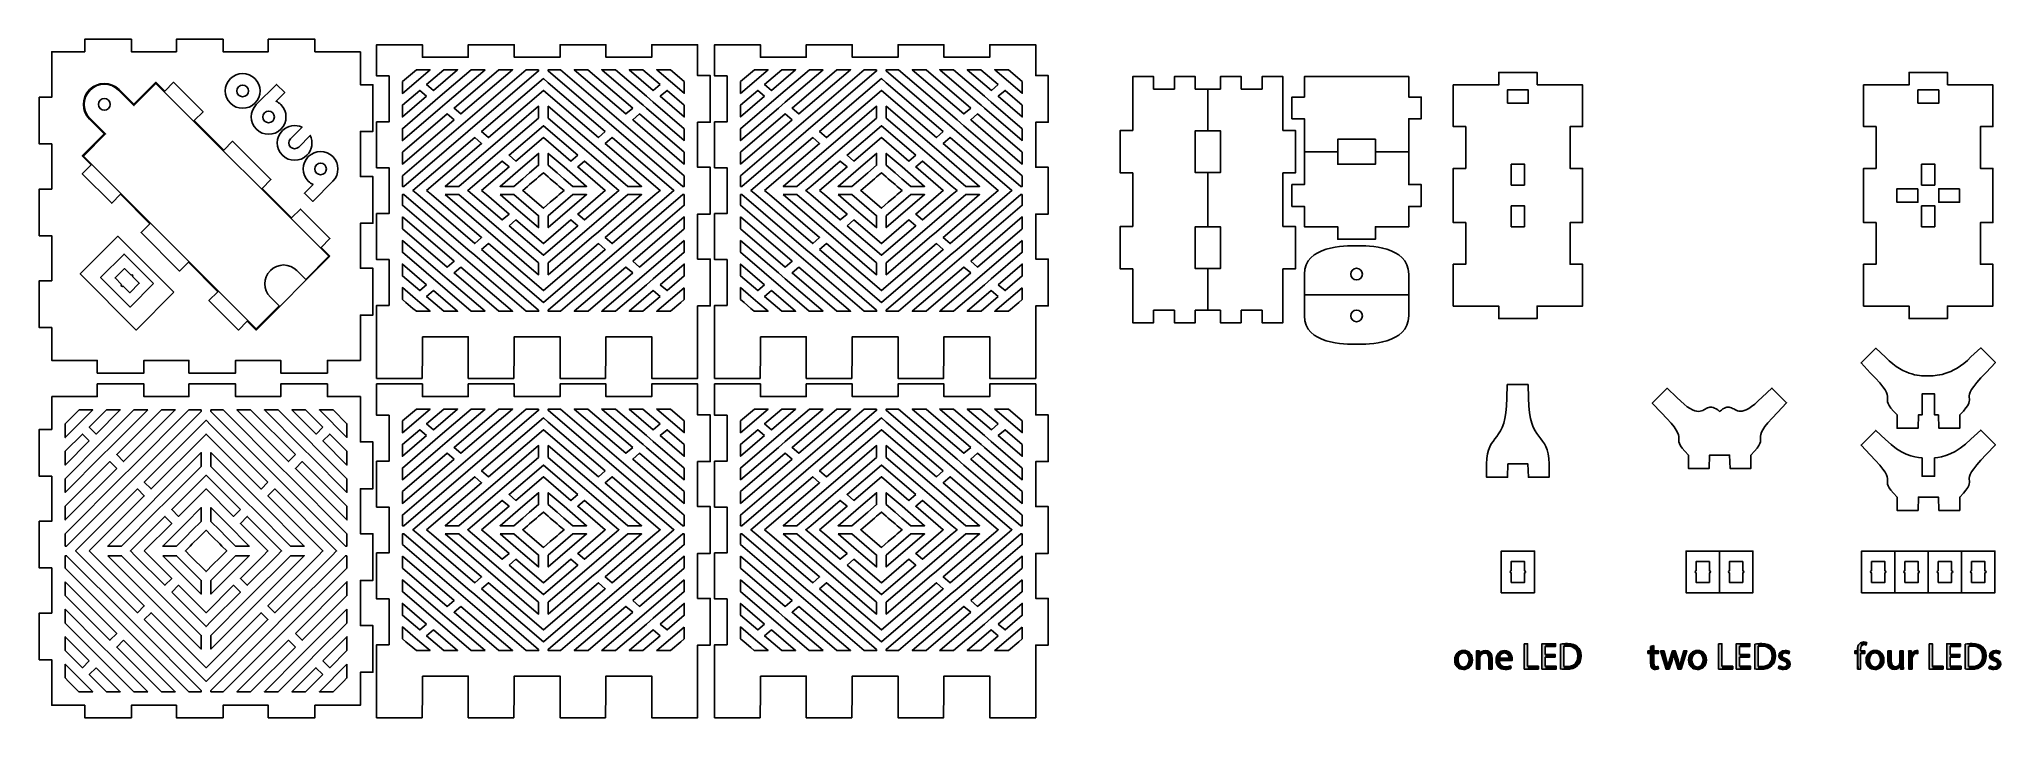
# Model space of a CAD drawing. Extents: x 4 to 474, y -167 to -4.
import ezdxf

# ---------------------------------------------------------------- set-up
doc = ezdxf.new("R2010")
doc.units = 0
doc.layers.add('LAYER_1', color=7, linetype='CONTINUOUS')

# ---------------------------------------------------------------- blocks, each defined once
blk = doc.blocks.new('*U4')
at = {"layer": 'LAYER_1', "color": 250}
for points in [[(345.35, -151.12), (345.29, -150.52), (345.35, -150.52)], [(345.39, -151.11), (345.35, -150.52), (345.39, -150.51)], [(345.4, -151.11), (345.39, -150.51), (345.4, -150.51)], [(345.5, -151.1), (345.4, -150.51), (345.5, -150.51)], [(345.54, -151.1), (345.5, -150.51), (345.54, -150.51)], [(345.56, -151.1), (345.54, -150.51), (345.56, -150.51)], [(345.56, -151.1), (345.56, -150.51), (345.58, -151.1)], [(345.58, -151.1), (345.56, -150.51), (345.58, -150.51)], [(345.58, -151.1), (345.58, -150.51), (345.68, -151.11)], [(345.68, -151.11), (345.68, -150.51), (345.73, -151.11)], [(345.73, -151.11), (345.73, -150.51), (345.81, -151.13)], [(345.81, -151.13), (345.81, -150.52), (345.81, -151.13)], [(345.81, -151.13), (345.81, -150.52), (345.88, -151.14)], [(343.43, -153.07), (343.42, -152.82), (343.43, -152.56)], [(343.46, -153.31), (343.43, -152.55), (343.46, -152.32)], [(343.43, -153.07), (343.43, -152.56), (343.43, -152.55)], [(343.43, -153.07), (343.43, -152.55), (343.46, -153.31)], [(343.43, -153.07), (343.43, -152.56), (343.43, -153.07)], [(343.51, -153.54), (343.46, -152.3), (343.51, -152.08)], [(343.46, -153.32), (343.46, -152.32), (343.46, -152.3)], [(343.46, -153.32), (343.46, -152.3), (343.51, -153.54)], [(343.46, -153.31), (343.46, -152.32), (343.46, -153.32)], [(343.58, -153.75), (343.51, -152.06), (343.58, -151.86)], [(343.51, -153.55), (343.51, -152.08), (343.51, -152.06)], [(343.51, -153.55), (343.51, -152.06), (343.58, -153.75)], [(343.51, -153.54), (343.51, -152.08), (343.51, -153.55)], [(343.66, -153.95), (343.58, -151.84), (343.66, -151.66)], [(343.58, -153.77), (343.58, -151.86), (343.58, -151.84)], [(343.58, -153.77), (343.58, -151.84), (343.66, -153.95)], [(343.58, -153.75), (343.58, -151.86), (343.58, -153.77)], [(343.67, -153.97), (343.66, -151.66), (343.67, -151.64)], [(343.66, -153.95), (343.66, -151.66), (343.67, -153.97)], [(343.77, -154.13), (343.67, -151.64), (343.77, -151.47)], [(343.67, -153.97), (343.67, -151.64), (343.77, -154.13)], [(343.78, -154.16), (343.77, -151.47), (343.78, -151.45)], [(343.77, -154.13), (343.77, -151.47), (343.78, -154.16)], [(343.88, -154.3), (343.78, -151.45), (343.88, -151.3)], [(343.78, -154.16), (343.78, -151.45), (343.88, -154.3)], [(343.9, -154.33), (343.88, -151.3), (343.9, -151.27)], [(343.88, -154.3), (343.88, -151.3), (343.9, -154.33)], [(344.02, -154.46), (343.9, -151.27), (344.02, -151.14)], [(343.9, -154.33), (343.9, -151.27), (344.02, -154.46)], [(344.04, -154.48), (344.02, -151.14), (344.04, -151.12)], [(344.02, -154.46), (344.02, -151.14), (344.04, -154.48)], [(344.16, -154.59), (344.04, -151.12), (344.16, -151)], [(344.04, -154.48), (344.04, -151.12), (344.16, -154.59)], [(344.2, -154.62), (344.16, -151), (344.2, -150.98)], [(344.16, -154.59), (344.16, -151), (344.2, -154.62)], [(344.22, -154.63), (344.2, -150.98), (344.22, -150.96)], [(344.2, -154.62), (344.2, -150.98), (344.22, -154.63)], [(344.24, -152.48), (344.22, -150.96), (344.24, -150.95)], [(344.22, -154.63), (344.22, -152.79), (344.24, -154.65)], [(344.29, -152.18), (344.24, -150.94), (344.29, -150.9)], [(344.24, -152.45), (344.24, -150.95), (344.24, -150.94)], [(344.24, -154.65), (344.24, -153.06), (344.24, -154.65)], [(344.24, -154.65), (344.24, -153.14), (344.29, -154.69)], [(344.31, -152.12), (344.29, -150.9), (344.31, -150.89)], [(344.29, -154.69), (344.29, -153.37), (344.31, -154.71)], [(344.32, -152.09), (344.31, -150.89), (344.32, -150.88)], [(344.31, -154.71), (344.31, -153.46), (344.32, -154.71)], [(344.36, -151.98), (344.32, -150.88), (344.36, -150.85)], [(344.32, -154.71), (344.32, -153.48), (344.36, -154.74)], [(344.39, -151.89), (344.36, -150.85), (344.39, -150.83)], [(344.36, -154.74), (344.36, -153.57), (344.39, -154.76)], [(344.43, -151.82), (344.39, -150.83), (344.43, -150.81)], [(344.39, -154.76), (344.39, -153.65), (344.43, -154.78)], [(344.46, -151.76), (344.43, -150.81), (344.46, -150.8)], [(344.43, -154.78), (344.43, -153.74), (344.46, -154.79)], [(344.5, -151.7), (344.46, -150.8), (344.5, -150.77)], [(344.46, -154.79), (344.46, -153.79), (344.5, -154.82)], [(344.54, -151.64), (344.5, -150.77), (344.54, -150.75)], [(344.5, -151.69), (344.5, -150.77), (344.5, -150.77)], [(344.5, -154.82), (344.5, -153.86), (344.5, -154.82)], [(344.5, -154.82), (344.5, -153.87), (344.54, -154.84)], [(344.59, -151.57), (344.54, -150.75), (344.59, -150.73)], [(344.54, -151.63), (344.54, -150.75), (344.54, -150.75)], [(344.54, -154.84), (344.54, -153.91), (344.54, -154.84)], [(344.54, -154.84), (344.54, -153.92), (344.59, -154.86)], [(344.62, -151.52), (344.59, -150.73), (344.62, -150.71)], [(344.59, -154.86), (344.59, -153.99), (344.62, -154.88)], [(344.68, -151.46), (344.62, -150.71), (344.68, -150.68)], [(344.62, -154.88), (344.62, -154.03), (344.68, -154.9)], [(344.72, -151.42), (344.68, -150.68), (344.72, -150.67)], [(344.68, -151.46), (344.68, -150.68), (344.68, -150.68)], [(344.68, -154.9), (344.68, -154.09), (344.68, -154.9)], [(344.68, -154.9), (344.68, -154.09), (344.72, -154.92)], [(344.73, -151.41), (344.72, -150.67), (344.73, -150.66)], [(344.72, -154.92), (344.72, -154.13), (344.73, -154.92)], [(344.78, -151.37), (344.73, -150.66), (344.78, -150.64)], [(344.73, -154.92), (344.73, -154.14), (344.78, -154.94)], [(344.83, -151.33), (344.78, -150.64), (344.83, -150.63)], [(344.78, -154.94), (344.78, -154.19), (344.83, -154.96)], [(344.87, -151.3), (344.83, -150.63), (344.87, -150.61)], [(344.83, -154.96), (344.83, -154.23), (344.87, -154.97)], [(344.89, -151.29), (344.87, -150.61), (344.89, -150.61)], [(344.87, -154.97), (344.87, -154.26), (344.89, -154.97)], [(344.93, -151.26), (344.89, -150.61), (344.93, -150.59)], [(344.89, -154.97), (344.89, -154.27), (344.93, -154.98)], [(344.95, -151.25), (344.93, -150.59), (344.95, -150.59)], [(344.93, -154.98), (344.93, -154.29), (344.95, -154.99)], [(345.01, -151.22), (344.95, -150.59), (345.01, -150.58)], [(344.95, -154.99), (344.95, -154.31), (345.01, -155)], [(345.07, -151.19), (345.01, -150.58), (345.07, -150.56)], [(345.01, -155), (345.01, -154.34), (345.07, -155.02)], [(345.09, -151.18), (345.07, -150.56), (345.09, -150.56)], [(345.07, -155.02), (345.07, -154.37), (345.09, -155.02)], [(345.13, -151.17), (345.09, -150.56), (345.13, -150.55)], [(345.09, -155.02), (345.09, -154.37), (345.13, -155.03)], [(345.14, -151.17), (345.13, -150.55), (345.14, -150.55)], [(345.13, -155.03), (345.13, -154.39), (345.14, -155.03)], [(345.23, -151.14), (345.14, -150.55), (345.23, -150.53)], [(345.14, -155.03), (345.14, -154.4), (345.23, -155.04)], [(345.26, -151.13), (345.23, -150.53), (345.26, -150.53)], [(345.23, -155.04), (345.23, -154.42), (345.26, -155.05)], [(345.29, -151.13), (345.26, -150.53), (345.29, -150.52)], [(345.26, -155.05), (345.26, -154.43), (345.29, -155.05)], [(345.29, -155.05), (345.29, -154.44), (345.35, -155.05)], [(345.35, -155.05), (345.35, -154.45), (345.39, -155.05)], [(345.39, -155.05), (345.39, -154.46), (345.4, -155.05)], [(345.4, -155.05), (345.4, -154.46), (345.5, -155.06)], [(345.56, -155.06), (345.54, -154.47), (345.56, -154.46)], [(345.58, -155.05), (345.56, -154.46), (345.58, -154.46)], [(345.68, -155.05), (345.58, -154.46), (345.68, -154.46)], [(345.73, -155.04), (345.68, -154.46), (345.73, -154.45)], [(345.81, -155.03), (345.73, -154.45), (345.81, -154.43)], [(345.88, -155.03), (345.81, -154.43), (345.88, -154.41)], [(345.81, -155.03), (345.81, -154.43), (345.81, -154.43)], [(345.88, -151.14), (345.88, -150.53), (345.9, -151.15)], [(345.9, -155.03), (345.88, -154.41), (345.9, -154.41)], [(345.9, -151.15), (345.9, -150.53), (345.94, -151.16)], [(345.94, -155.02), (345.9, -154.41), (345.94, -154.39)], [(345.94, -151.16), (345.94, -150.54), (346.02, -151.19)], [(346.02, -154.99), (345.94, -154.39), (346.02, -154.36)], [(346.02, -151.19), (346.02, -150.55), (346.03, -151.19)], [(346.03, -154.99), (346.02, -154.36), (346.03, -154.36)], [(346.03, -151.19), (346.03, -150.55), (346.06, -151.21)], [(346.06, -154.98), (346.03, -154.36), (346.06, -154.34)], [(346.06, -151.21), (346.06, -150.56), (346.16, -151.26)], [(346.16, -154.96), (346.06, -154.34), (346.16, -154.29)], [(346.16, -151.26), (346.16, -150.58), (346.18, -151.27)], [(346.18, -154.95), (346.16, -154.29), (346.18, -154.27)], [(346.18, -151.27), (346.18, -150.59), (346.23, -151.31)], [(346.23, -154.94), (346.18, -154.27), (346.23, -154.23)], [(346.23, -151.31), (346.23, -150.6), (346.27, -151.34)], [(346.27, -154.93), (346.23, -154.23), (346.27, -154.2)], [(346.27, -151.34), (346.27, -150.61), (346.29, -151.35)], [(346.29, -154.92), (346.27, -154.2), (346.29, -154.19)], [(346.29, -151.35), (346.29, -150.62), (346.29, -151.35)], [(346.29, -151.35), (346.29, -150.62), (346.38, -151.43)], [(346.38, -154.89), (346.29, -154.19), (346.38, -154.1)], [(346.29, -154.92), (346.29, -154.19), (346.29, -154.19)], [(346.38, -151.43), (346.38, -150.65), (346.39, -151.45)], [(346.39, -154.88), (346.38, -154.1), (346.39, -154.09)], [(346.39, -151.45), (346.39, -150.65), (346.43, -151.49)], [(346.43, -154.87), (346.39, -154.09), (346.43, -154.05)], [(346.43, -151.49), (346.43, -150.67), (346.47, -151.54)], [(346.47, -154.85), (346.43, -154.05), (346.47, -154)], [(346.47, -151.54), (346.47, -150.69), (346.48, -151.54)], [(346.48, -154.85), (346.47, -154), (346.48, -154)], [(346.48, -151.54), (346.48, -150.69), (346.48, -151.55)], [(346.48, -151.55), (346.48, -150.69), (346.56, -151.66)], [(346.56, -154.8), (346.48, -153.99), (346.56, -153.88)], [(346.48, -154.84), (346.48, -154), (346.48, -153.99)], [(346.56, -151.66), (346.56, -150.73), (346.57, -151.67)], [(346.57, -154.8), (346.56, -153.88), (346.57, -153.87)], [(346.57, -151.67), (346.57, -150.73), (346.62, -151.77)], [(346.62, -154.77), (346.57, -153.87), (346.62, -153.79)], [(346.62, -151.77), (346.62, -150.76), (346.64, -151.82)], [(346.64, -154.76), (346.62, -153.79), (346.64, -153.74)], [(346.64, -151.82), (346.64, -150.77), (346.65, -151.83)], [(346.65, -154.75), (346.64, -153.74), (346.65, -153.72)], [(346.65, -151.83), (346.65, -150.78), (346.7, -151.92)], [(346.7, -154.72), (346.65, -153.72), (346.7, -153.61)], [(346.7, -151.92), (346.7, -150.81), (346.76, -152.12)], [(346.76, -154.68), (346.7, -153.61), (346.76, -153.45)], [(346.76, -152.12), (346.76, -150.85), (346.79, -152.2)], [(346.79, -154.66), (346.76, -153.45), (346.79, -153.34)], [(346.79, -152.2), (346.79, -150.86), (346.79, -152.2)], [(346.79, -152.2), (346.79, -150.86), (346.82, -152.37)], [(346.82, -154.64), (346.79, -153.33), (346.82, -153.19)], [(346.79, -154.66), (346.79, -153.34), (346.79, -153.33)], [(346.82, -152.37), (346.82, -150.89), (346.84, -152.45)], [(346.84, -154.63), (346.82, -153.19), (346.84, -153.13)], [(346.84, -152.45), (346.84, -150.9), (346.84, -152.49)], [(346.84, -152.49), (346.84, -150.91), (346.86, -152.77)], [(346.86, -154.61), (346.84, -153.02), (346.86, -152.77)], [(346.84, -154.62), (346.84, -153.13), (346.84, -153.02)]]:
    blk.add_solid(points, dxfattribs=at)
at = {"layer": 'LAYER_1', "color": 250, "extrusion": (0, 0, -1)}
for points in [[(-345.35, -151.12), (-345.35, -150.52), (-345.39, -151.11)], [(-345.39, -151.11), (-345.39, -150.51), (-345.4, -151.11)], [(-345.4, -151.11), (-345.4, -150.51), (-345.5, -151.1)], [(-345.5, -151.1), (-345.5, -150.51), (-345.54, -151.1)], [(-345.54, -151.1), (-345.54, -150.51), (-345.56, -151.1)], [(-345.68, -151.11), (-345.58, -150.51), (-345.68, -150.51)], [(-345.73, -151.11), (-345.68, -150.51), (-345.73, -150.51)], [(-345.81, -151.13), (-345.73, -150.51), (-345.81, -150.52)], [(-345.81, -151.13), (-345.81, -150.52), (-345.81, -150.52)], [(-345.88, -151.14), (-345.81, -150.52), (-345.88, -150.53)], [(-344.22, -152.79), (-344.22, -150.96), (-344.24, -152.48)], [(-344.24, -154.65), (-344.22, -152.79), (-344.24, -153.06)], [(-344.24, -152.45), (-344.24, -150.94), (-344.29, -152.18)], [(-344.24, -152.48), (-344.24, -150.95), (-344.24, -152.45)], [(-344.24, -154.65), (-344.24, -153.06), (-344.24, -153.14)], [(-344.29, -154.69), (-344.24, -153.14), (-344.29, -153.37)], [(-344.29, -152.18), (-344.29, -150.9), (-344.31, -152.12)], [(-344.31, -154.71), (-344.29, -153.37), (-344.31, -153.46)], [(-344.31, -152.12), (-344.31, -150.89), (-344.32, -152.09)], [(-344.32, -154.71), (-344.31, -153.46), (-344.32, -153.48)], [(-344.32, -152.09), (-344.32, -150.88), (-344.36, -151.98)], [(-344.36, -154.74), (-344.32, -153.48), (-344.36, -153.57)], [(-344.36, -151.98), (-344.36, -150.85), (-344.39, -151.89)], [(-344.39, -154.76), (-344.36, -153.57), (-344.39, -153.65)], [(-344.39, -151.89), (-344.39, -150.83), (-344.43, -151.82)], [(-344.43, -154.78), (-344.39, -153.65), (-344.43, -153.74)], [(-344.43, -151.82), (-344.43, -150.81), (-344.46, -151.76)], [(-344.46, -154.79), (-344.43, -153.74), (-344.46, -153.79)], [(-344.46, -151.76), (-344.46, -150.8), (-344.5, -151.7)], [(-344.5, -154.82), (-344.46, -153.79), (-344.5, -153.86)], [(-344.5, -151.7), (-344.5, -150.77), (-344.5, -151.69)], [(-344.5, -151.69), (-344.5, -150.77), (-344.54, -151.64)], [(-344.5, -154.82), (-344.5, -153.86), (-344.5, -153.87)], [(-344.54, -154.84), (-344.5, -153.87), (-344.54, -153.91)], [(-344.54, -151.64), (-344.54, -150.75), (-344.54, -151.63)], [(-344.54, -151.63), (-344.54, -150.75), (-344.59, -151.57)], [(-344.54, -154.84), (-344.54, -153.91), (-344.54, -153.92)], [(-344.59, -154.86), (-344.54, -153.92), (-344.59, -153.99)], [(-344.59, -151.57), (-344.59, -150.73), (-344.62, -151.52)], [(-344.62, -154.88), (-344.59, -153.99), (-344.62, -154.03)], [(-344.62, -151.52), (-344.62, -150.71), (-344.68, -151.46)], [(-344.68, -154.9), (-344.62, -154.03), (-344.68, -154.09)], [(-344.68, -151.46), (-344.68, -150.68), (-344.68, -151.46)], [(-344.68, -151.46), (-344.68, -150.68), (-344.72, -151.42)], [(-344.68, -154.9), (-344.68, -154.09), (-344.68, -154.09)], [(-344.72, -154.92), (-344.68, -154.09), (-344.72, -154.13)], [(-344.72, -151.42), (-344.72, -150.67), (-344.73, -151.41)], [(-344.73, -154.92), (-344.72, -154.13), (-344.73, -154.14)], [(-344.73, -151.41), (-344.73, -150.66), (-344.78, -151.37)], [(-344.78, -154.94), (-344.73, -154.14), (-344.78, -154.19)], [(-344.78, -151.37), (-344.78, -150.64), (-344.83, -151.33)], [(-344.83, -154.96), (-344.78, -154.19), (-344.83, -154.23)], [(-344.83, -151.33), (-344.83, -150.63), (-344.87, -151.3)], [(-344.87, -154.97), (-344.83, -154.23), (-344.87, -154.26)], [(-344.87, -151.3), (-344.87, -150.61), (-344.89, -151.29)], [(-344.89, -154.97), (-344.87, -154.26), (-344.89, -154.27)], [(-344.89, -151.29), (-344.89, -150.61), (-344.93, -151.26)], [(-344.93, -154.98), (-344.89, -154.27), (-344.93, -154.29)], [(-344.93, -151.26), (-344.93, -150.59), (-344.95, -151.25)], [(-344.95, -154.99), (-344.93, -154.29), (-344.95, -154.31)], [(-344.95, -151.25), (-344.95, -150.59), (-345.01, -151.22)], [(-345.01, -155), (-344.95, -154.31), (-345.01, -154.34)], [(-345.01, -151.22), (-345.01, -150.58), (-345.07, -151.19)], [(-345.07, -155.02), (-345.01, -154.34), (-345.07, -154.37)], [(-345.07, -151.19), (-345.07, -150.56), (-345.09, -151.18)], [(-345.09, -155.02), (-345.07, -154.37), (-345.09, -154.37)], [(-345.09, -151.18), (-345.09, -150.56), (-345.13, -151.17)], [(-345.13, -155.03), (-345.09, -154.37), (-345.13, -154.39)], [(-345.13, -151.17), (-345.13, -150.55), (-345.14, -151.17)], [(-345.14, -155.03), (-345.13, -154.39), (-345.14, -154.4)], [(-345.14, -151.17), (-345.14, -150.55), (-345.23, -151.14)], [(-345.23, -155.04), (-345.14, -154.4), (-345.23, -154.42)], [(-345.23, -151.14), (-345.23, -150.53), (-345.26, -151.13)], [(-345.26, -155.05), (-345.23, -154.42), (-345.26, -154.43)], [(-345.26, -151.13), (-345.26, -150.53), (-345.29, -151.13)], [(-345.29, -155.05), (-345.26, -154.43), (-345.29, -154.44)], [(-345.29, -151.13), (-345.29, -150.52), (-345.35, -151.12)], [(-345.35, -155.05), (-345.29, -154.44), (-345.35, -154.45)], [(-345.39, -155.05), (-345.35, -154.45), (-345.39, -154.46)], [(-345.4, -155.05), (-345.39, -154.46), (-345.4, -154.46)], [(-345.5, -155.06), (-345.4, -154.46), (-345.5, -154.46)], [(-345.5, -155.06), (-345.5, -154.46), (-345.54, -155.06)], [(-345.54, -155.06), (-345.5, -154.46), (-345.54, -154.47)], [(-345.54, -155.06), (-345.54, -154.47), (-345.56, -155.06)], [(-345.56, -155.06), (-345.56, -154.46), (-345.58, -155.05)], [(-345.58, -155.05), (-345.58, -154.46), (-345.68, -155.05)], [(-345.68, -155.05), (-345.68, -154.46), (-345.73, -155.04)], [(-345.73, -155.04), (-345.73, -154.45), (-345.81, -155.03)], [(-345.81, -155.03), (-345.81, -154.43), (-345.81, -155.03)], [(-345.81, -155.03), (-345.81, -154.43), (-345.88, -155.03)], [(-345.9, -151.15), (-345.88, -150.53), (-345.9, -150.53)], [(-345.88, -155.03), (-345.88, -154.41), (-345.9, -155.03)], [(-345.94, -151.16), (-345.9, -150.53), (-345.94, -150.54)], [(-345.9, -155.03), (-345.9, -154.41), (-345.94, -155.02)], [(-346.02, -151.19), (-345.94, -150.54), (-346.02, -150.55)], [(-345.94, -155.02), (-345.94, -154.39), (-346.02, -154.99)], [(-346.03, -151.19), (-346.02, -150.55), (-346.03, -150.55)], [(-346.02, -154.99), (-346.02, -154.36), (-346.03, -154.99)], [(-346.06, -151.21), (-346.03, -150.55), (-346.06, -150.56)], [(-346.03, -154.99), (-346.03, -154.36), (-346.06, -154.98)], [(-346.16, -151.26), (-346.06, -150.56), (-346.16, -150.58)], [(-346.06, -154.98), (-346.06, -154.34), (-346.16, -154.96)], [(-346.18, -151.27), (-346.16, -150.58), (-346.18, -150.59)], [(-346.16, -154.96), (-346.16, -154.29), (-346.18, -154.95)], [(-346.23, -151.31), (-346.18, -150.59), (-346.23, -150.6)], [(-346.18, -154.95), (-346.18, -154.27), (-346.23, -154.94)], [(-346.27, -151.34), (-346.23, -150.6), (-346.27, -150.61)], [(-346.23, -154.94), (-346.23, -154.23), (-346.27, -154.93)], [(-346.29, -151.35), (-346.27, -150.61), (-346.29, -150.62)], [(-346.27, -154.93), (-346.27, -154.2), (-346.29, -154.92)], [(-346.29, -151.35), (-346.29, -150.62), (-346.29, -150.62)], [(-346.38, -151.43), (-346.29, -150.62), (-346.38, -150.65)], [(-346.29, -154.92), (-346.29, -154.19), (-346.29, -154.92)], [(-346.29, -154.92), (-346.29, -154.19), (-346.38, -154.89)], [(-346.39, -151.45), (-346.38, -150.65), (-346.39, -150.65)], [(-346.38, -154.89), (-346.38, -154.1), (-346.39, -154.88)], [(-346.43, -151.49), (-346.39, -150.65), (-346.43, -150.67)], [(-346.39, -154.88), (-346.39, -154.09), (-346.43, -154.87)], [(-346.47, -151.54), (-346.43, -150.67), (-346.47, -150.69)], [(-346.43, -154.87), (-346.43, -154.05), (-346.47, -154.85)], [(-346.48, -151.54), (-346.47, -150.69), (-346.48, -150.69)], [(-346.47, -154.85), (-346.47, -154), (-346.48, -154.85)], [(-346.48, -151.55), (-346.48, -150.69), (-346.48, -150.69)], [(-346.56, -151.66), (-346.48, -150.69), (-346.56, -150.73)], [(-346.48, -154.84), (-346.48, -153.99), (-346.56, -154.8)], [(-346.48, -154.85), (-346.48, -154), (-346.48, -154.84)], [(-346.57, -151.67), (-346.56, -150.73), (-346.57, -150.73)], [(-346.56, -154.8), (-346.56, -153.88), (-346.57, -154.8)], [(-346.62, -151.77), (-346.57, -150.73), (-346.62, -150.76)], [(-346.57, -154.8), (-346.57, -153.87), (-346.62, -154.77)], [(-346.64, -151.82), (-346.62, -150.76), (-346.64, -150.77)], [(-346.62, -154.77), (-346.62, -153.79), (-346.64, -154.76)], [(-346.65, -151.83), (-346.64, -150.77), (-346.65, -150.78)], [(-346.64, -154.76), (-346.64, -153.74), (-346.65, -154.75)], [(-346.7, -151.92), (-346.65, -150.78), (-346.7, -150.81)], [(-346.65, -154.75), (-346.65, -153.72), (-346.7, -154.72)], [(-346.76, -152.12), (-346.7, -150.81), (-346.76, -150.85)], [(-346.7, -154.72), (-346.7, -153.61), (-346.76, -154.68)], [(-346.79, -152.2), (-346.76, -150.85), (-346.79, -150.86)], [(-346.76, -154.68), (-346.76, -153.45), (-346.79, -154.66)], [(-346.79, -152.2), (-346.79, -150.86), (-346.79, -150.86)], [(-346.82, -152.37), (-346.79, -150.86), (-346.82, -150.89)], [(-346.79, -154.66), (-346.79, -153.33), (-346.82, -154.64)], [(-346.79, -154.66), (-346.79, -153.34), (-346.79, -154.66)], [(-346.84, -152.45), (-346.82, -150.89), (-346.84, -150.9)], [(-346.82, -154.64), (-346.82, -153.19), (-346.84, -154.63)], [(-346.84, -152.49), (-346.84, -150.9), (-346.84, -150.91)], [(-346.86, -152.77), (-346.84, -150.91), (-346.86, -150.92)], [(-346.84, -154.62), (-346.84, -153.02), (-346.86, -154.61)], [(-346.84, -154.63), (-346.84, -153.13), (-346.84, -154.62)], [(-346.86, -154.61), (-346.86, -150.92), (-346.95, -154.54)], [(-346.95, -154.54), (-346.86, -150.92), (-346.95, -150.99)], [(-346.95, -154.54), (-346.95, -150.99), (-346.98, -154.51)], [(-346.98, -154.51), (-346.95, -150.99), (-346.98, -151.02)], [(-346.98, -154.51), (-346.98, -151.02), (-347.09, -154.39)], [(-347.09, -154.39), (-346.98, -151.02), (-347.09, -151.13)], [(-347.09, -154.39), (-347.09, -151.13), (-347.13, -154.36)], [(-347.13, -154.36), (-347.09, -151.13), (-347.13, -151.17)], [(-347.13, -154.36), (-347.13, -151.17), (-347.22, -154.24)], [(-347.22, -154.24), (-347.13, -151.17), (-347.22, -151.28)], [(-347.22, -154.24), (-347.22, -151.28), (-347.26, -154.19)], [(-347.26, -154.19), (-347.22, -151.28), (-347.26, -151.34)], [(-347.26, -154.19), (-347.26, -151.34), (-347.34, -154.07)], [(-347.34, -154.07), (-347.26, -151.34), (-347.34, -151.45)], [(-347.34, -154.07), (-347.34, -151.45), (-347.38, -154)], [(-347.38, -154), (-347.34, -151.45), (-347.38, -151.53)], [(-347.38, -154), (-347.38, -151.53), (-347.44, -153.88)], [(-347.44, -153.88), (-347.38, -151.53), (-347.44, -151.64)], [(-347.44, -153.88), (-347.44, -151.64), (-347.48, -153.79)], [(-347.48, -153.79), (-347.44, -151.64), (-347.48, -151.74)], [(-347.48, -153.79), (-347.48, -151.74), (-347.52, -153.68)], [(-347.52, -153.68), (-347.48, -151.74), (-347.52, -151.83)], [(-347.52, -153.68), (-347.52, -151.83), (-347.56, -153.56)], [(-347.56, -153.56), (-347.52, -151.83), (-347.56, -151.97)], [(-347.56, -153.56), (-347.56, -151.97), (-347.59, -153.46)], [(-347.59, -153.46), (-347.56, -151.97), (-347.59, -152.05)], [(-347.59, -153.46), (-347.59, -152.05), (-347.62, -153.31)], [(-347.62, -153.31), (-347.59, -152.05), (-347.62, -152.22)], [(-347.62, -153.31), (-347.62, -152.22), (-347.63, -153.23)], [(-347.63, -153.23), (-347.62, -152.22), (-347.63, -152.27)], [(-347.63, -153.23), (-347.63, -152.27), (-347.66, -153.04)], [(-347.66, -153.04), (-347.63, -152.27), (-347.66, -152.48)], [(-347.66, -153.04), (-347.66, -152.48), (-347.66, -152.97)], [(-347.66, -152.97), (-347.66, -152.48), (-347.66, -152.5)], [(-347.66, -152.97), (-347.66, -152.5), (-347.67, -152.75)]]:
    blk.add_solid(points, dxfattribs=at)
blk = doc.blocks.new('*U5')
at = {"layer": 'LAYER_1', "color": 250}
for points in [[(350.84, -151.19), (350.58, -150.52), (350.84, -150.51)], [(350.84, -151.19), (350.84, -150.51), (350.84, -151.19)], [(350.84, -151.19), (350.84, -150.51), (350.84, -150.51)], [(350.84, -151.19), (350.84, -150.51), (351.05, -151.26)], [(348.66, -151.16), (348.66, -150.6), (348.67, -151.78)], [(349.46, -154.96), (349.4, -151.32), (349.46, -151.22)], [(349.48, -152.14), (349.46, -151.22), (349.48, -151.2)], [(349.49, -152.07), (349.48, -151.2), (349.49, -151.17)], [(349.52, -151.97), (349.49, -151.17), (349.52, -151.14)], [(349.58, -151.81), (349.52, -151.14), (349.58, -151.06)], [(349.61, -151.75), (349.58, -151.06), (349.61, -151.02)], [(349.67, -151.66), (349.61, -151.02), (349.67, -150.97)], [(349.76, -151.54), (349.67, -150.97), (349.76, -150.88)], [(349.77, -151.52), (349.76, -150.88), (349.77, -150.87)], [(349.9, -151.4), (349.77, -150.87), (349.9, -150.78)], [(349.93, -151.38), (349.9, -150.78), (349.93, -150.76)], [(350.05, -151.3), (349.93, -150.76), (350.05, -150.7)], [(350.13, -151.27), (350.05, -150.7), (350.13, -150.66)], [(350.21, -151.23), (350.13, -150.66), (350.21, -150.62)], [(350.34, -151.19), (350.21, -150.62), (350.34, -150.58)], [(350.39, -151.18), (350.34, -150.58), (350.39, -150.57)], [(350.58, -151.16), (350.39, -150.57), (350.58, -150.52)], [(350.58, -151.16), (350.58, -150.52), (350.58, -151.16)], [(350.58, -151.16), (350.58, -150.52), (350.58, -150.52)], [(350.58, -151.16), (350.58, -150.52), (350.84, -151.19)], [(351.05, -151.26), (351.05, -150.52), (351.08, -151.28)], [(351.08, -151.28), (351.08, -150.52), (351.23, -151.38)], [(351.23, -151.38), (351.23, -150.56), (351.34, -151.51)], [(351.34, -151.51), (351.34, -150.59), (351.36, -151.54)], [(351.36, -151.54), (351.36, -150.6), (351.47, -151.73)], [(351.47, -151.73), (351.47, -150.64), (351.53, -151.95)], [(351.53, -151.95), (351.53, -150.67), (351.57, -152.19)], [(351.57, -152.19), (351.57, -150.69), (351.59, -152.45)]]:
    blk.add_solid(points, dxfattribs=at)
at = {"layer": 'LAYER_1', "color": 250, "extrusion": (0, 0, -1)}
for points in [[(-351.05, -151.26), (-350.84, -150.51), (-351.05, -150.52)], [(-348.66, -151.16), (-348.64, -150.6), (-348.66, -150.6)], [(-348.67, -151.78), (-348.66, -150.6), (-348.67, -150.6)], [(-348.67, -154.96), (-348.67, -150.6), (-349.34, -154.96)], [(-349.34, -154.96), (-348.67, -150.6), (-349.34, -150.6)], [(-349.34, -154.96), (-349.34, -150.6), (-349.38, -154.96)], [(-349.38, -154.96), (-349.34, -150.6), (-349.38, -151.32)], [(-349.38, -154.96), (-349.38, -151.32), (-349.4, -154.96)], [(-349.4, -154.96), (-349.38, -151.32), (-349.4, -151.32)], [(-349.4, -154.96), (-349.4, -151.32), (-349.46, -154.96)], [(-349.46, -152.34), (-349.46, -151.22), (-349.48, -152.14)], [(-349.48, -152.14), (-349.48, -151.2), (-349.49, -152.07)], [(-349.49, -152.07), (-349.49, -151.17), (-349.52, -151.97)], [(-349.52, -151.97), (-349.52, -151.14), (-349.58, -151.81)], [(-349.58, -151.81), (-349.58, -151.06), (-349.61, -151.75)], [(-349.61, -151.75), (-349.61, -151.02), (-349.67, -151.66)], [(-349.67, -151.66), (-349.67, -150.97), (-349.76, -151.54)], [(-349.76, -151.54), (-349.76, -150.88), (-349.77, -151.52)], [(-349.77, -151.52), (-349.77, -150.87), (-349.9, -151.4)], [(-349.9, -151.4), (-349.9, -150.78), (-349.93, -151.38)], [(-349.93, -151.38), (-349.93, -150.76), (-350.05, -151.3)], [(-350.05, -151.3), (-350.05, -150.7), (-350.13, -151.27)], [(-350.13, -151.27), (-350.13, -150.66), (-350.21, -151.23)], [(-350.21, -151.23), (-350.21, -150.62), (-350.34, -151.19)], [(-350.34, -151.19), (-350.34, -150.58), (-350.39, -151.18)], [(-350.39, -151.18), (-350.39, -150.57), (-350.58, -151.16)], [(-351.08, -151.28), (-351.05, -150.52), (-351.08, -150.52)], [(-351.23, -151.38), (-351.08, -150.52), (-351.23, -150.56)], [(-351.34, -151.51), (-351.23, -150.56), (-351.34, -150.59)], [(-351.36, -151.54), (-351.34, -150.59), (-351.36, -150.6)], [(-351.47, -151.73), (-351.36, -150.6), (-351.47, -150.64)], [(-351.53, -151.95), (-351.47, -150.64), (-351.53, -150.67)], [(-351.57, -152.19), (-351.53, -150.67), (-351.57, -150.69)], [(-351.59, -152.45), (-351.57, -150.69), (-351.59, -150.7)], [(-351.59, -154.96), (-351.59, -150.7), (-351.59, -154.96)], [(-351.59, -154.96), (-351.59, -150.7), (-351.59, -150.7)], [(-351.59, -154.96), (-351.59, -150.7), (-351.84, -154.96)], [(-351.84, -154.96), (-351.59, -150.7), (-351.84, -150.87)], [(-351.84, -154.96), (-351.84, -150.87), (-351.95, -154.96)], [(-351.95, -154.96), (-351.84, -150.87), (-351.95, -150.99)], [(-351.95, -154.96), (-351.95, -150.99), (-352.05, -154.96)], [(-352.05, -154.96), (-351.95, -150.99), (-352.05, -151.12)], [(-352.05, -154.96), (-352.05, -151.12), (-352.14, -154.96)], [(-352.14, -154.96), (-352.05, -151.12), (-352.14, -151.27)], [(-352.14, -154.96), (-352.14, -151.27), (-352.22, -154.96)], [(-352.22, -154.96), (-352.14, -151.27), (-352.22, -151.44)], [(-352.22, -154.96), (-352.22, -151.44), (-352.29, -154.96)], [(-352.29, -154.96), (-352.22, -151.44), (-352.29, -151.63)], [(-352.29, -154.96), (-352.29, -151.63), (-352.34, -154.96)], [(-352.34, -154.96), (-352.29, -151.63), (-352.34, -151.85)], [(-352.34, -154.96), (-352.34, -151.85), (-352.37, -154.96)], [(-352.37, -154.96), (-352.34, -151.85), (-352.37, -152.09)], [(-352.37, -154.96), (-352.37, -152.09), (-352.38, -154.96)], [(-352.38, -154.96), (-352.37, -152.09), (-352.38, -152.36)]]:
    blk.add_solid(points, dxfattribs=at)
blk = doc.blocks.new('*U6')
at = {"layer": 'LAYER_1', "color": 250}
for points in [[(355.16, -151.09), (355.05, -150.54), (355.16, -150.52)], [(355.19, -151.08), (355.16, -150.52), (355.19, -150.52)], [(355.25, -151.08), (355.19, -150.52), (355.25, -150.51)], [(355.31, -151.07), (355.25, -150.51), (355.31, -150.51)], [(355.33, -151.07), (355.31, -150.51), (355.33, -150.51)], [(355.33, -151.07), (355.33, -150.51), (355.39, -151.08)], [(355.39, -151.08), (355.33, -150.51), (355.39, -150.51)], [(355.39, -151.08), (355.39, -150.51), (355.49, -151.08)], [(355.49, -151.08), (355.49, -150.51), (355.49, -151.08)], [(355.49, -151.08), (355.49, -150.51), (355.6, -151.1)], [(355.6, -151.1), (355.6, -150.52), (355.63, -151.11)], [(355.63, -151.11), (355.63, -150.52), (355.65, -151.11)], [(355.65, -151.11), (355.65, -150.52), (355.76, -151.15)], [(353.36, -153.09), (353.35, -152.85), (353.36, -152.61)], [(353.39, -153.32), (353.36, -152.61), (353.39, -152.38)], [(353.36, -153.09), (353.36, -152.61), (353.36, -153.1)], [(353.36, -153.1), (353.36, -152.61), (353.36, -152.61)], [(353.36, -153.1), (353.36, -152.61), (353.39, -153.32)], [(353.43, -153.53), (353.39, -152.37), (353.43, -152.15)], [(353.39, -153.33), (353.39, -152.38), (353.39, -152.37)], [(353.39, -153.33), (353.39, -152.37), (353.43, -153.53)], [(353.39, -153.32), (353.39, -152.38), (353.39, -153.33)], [(353.49, -153.73), (353.43, -152.14), (353.49, -151.93)], [(353.43, -153.55), (353.43, -152.15), (353.43, -152.14)], [(353.43, -153.55), (353.43, -152.14), (353.49, -153.73)], [(353.43, -153.53), (353.43, -152.15), (353.43, -153.55)], [(353.5, -153.75), (353.49, -151.93), (353.5, -151.92)], [(353.49, -153.73), (353.49, -151.93), (353.5, -153.75)], [(353.57, -153.93), (353.5, -151.92), (353.57, -151.73)], [(353.5, -153.75), (353.5, -151.92), (353.57, -153.93)], [(353.58, -153.95), (353.57, -151.73), (353.58, -151.71)], [(353.57, -153.93), (353.57, -151.73), (353.58, -153.95)], [(353.66, -154.1), (353.58, -151.71), (353.66, -151.53)], [(353.58, -153.95), (353.58, -151.71), (353.66, -154.1)], [(353.68, -154.13), (353.66, -151.53), (353.68, -151.51)], [(353.66, -154.1), (353.66, -151.53), (353.68, -154.13)], [(353.77, -154.27), (353.68, -151.51), (353.77, -151.35)], [(353.68, -154.13), (353.68, -151.51), (353.77, -154.27)], [(353.79, -154.29), (353.77, -151.35), (353.79, -151.33)], [(353.77, -154.27), (353.77, -151.35), (353.79, -154.29)], [(353.9, -154.42), (353.79, -151.33), (353.9, -151.19)], [(353.79, -154.29), (353.79, -151.33), (353.9, -154.42)], [(353.92, -154.45), (353.9, -151.19), (353.92, -151.16)], [(353.9, -154.42), (353.9, -151.19), (353.92, -154.45)], [(354.04, -154.55), (353.92, -151.16), (354.04, -151.04)], [(353.92, -154.45), (353.92, -151.16), (354.04, -154.55)], [(354.07, -154.58), (354.04, -151.04), (354.07, -151.01)], [(354.04, -154.55), (354.04, -151.04), (354.07, -154.58)], [(354.11, -154.61), (354.07, -151.01), (354.11, -150.97)], [(354.07, -154.58), (354.07, -151.01), (354.11, -154.61)], [(354.12, -152.93), (354.11, -150.97), (354.12, -150.97)], [(354.11, -154.61), (354.11, -152.93), (354.12, -154.62)], [(354.14, -152.2), (354.12, -150.97), (354.14, -150.94)], [(354.12, -154.62), (354.12, -153.02), (354.14, -154.64)], [(354.15, -152.15), (354.14, -150.94), (354.15, -150.93)], [(354.14, -154.64), (354.14, -153.3), (354.15, -154.65)], [(354.19, -152.03), (354.15, -150.93), (354.19, -150.9)], [(354.15, -154.65), (354.15, -153.33), (354.19, -154.68)], [(354.22, -151.93), (354.19, -150.9), (354.22, -150.88)], [(354.19, -154.68), (354.19, -153.46), (354.22, -154.7)], [(354.23, -151.91), (354.22, -150.88), (354.23, -150.88)], [(354.22, -154.7), (354.22, -153.56), (354.23, -154.7)], [(354.24, -151.89), (354.23, -150.88), (354.24, -150.87)], [(354.23, -154.7), (354.23, -153.58), (354.24, -154.71)], [(354.32, -151.71), (354.24, -150.87), (354.32, -150.81)], [(354.24, -154.71), (354.24, -153.61), (354.32, -154.76)], [(354.36, -151.64), (354.32, -150.81), (354.36, -150.79)], [(354.32, -154.76), (354.32, -153.76), (354.36, -154.78)], [(354.38, -151.61), (354.36, -150.79), (354.38, -150.77)], [(354.36, -154.78), (354.36, -153.84), (354.38, -154.79)], [(354.4, -151.57), (354.38, -150.77), (354.4, -150.76)], [(354.38, -151.61), (354.38, -150.77), (354.38, -150.77)], [(354.38, -154.79), (354.38, -153.87), (354.38, -154.79)], [(354.38, -154.79), (354.38, -153.88), (354.4, -154.81)], [(354.45, -151.51), (354.4, -150.76), (354.45, -150.74)], [(354.4, -154.81), (354.4, -153.9), (354.45, -154.83)], [(354.52, -151.42), (354.45, -150.74), (354.52, -150.7)], [(354.45, -154.83), (354.45, -153.95), (354.52, -154.86)], [(354.54, -151.4), (354.52, -150.7), (354.54, -150.69)], [(354.52, -154.86), (354.52, -154.04), (354.54, -154.87)], [(354.56, -151.38), (354.54, -150.69), (354.56, -150.68)], [(354.54, -154.87), (354.54, -154.06), (354.56, -154.88)], [(354.59, -151.35), (354.56, -150.68), (354.59, -150.67)], [(354.56, -154.88), (354.56, -154.08), (354.59, -154.89)], [(354.61, -151.34), (354.59, -150.67), (354.61, -150.66)], [(354.59, -154.89), (354.59, -154.11), (354.61, -154.9)], [(354.71, -151.26), (354.61, -150.66), (354.71, -150.62)], [(354.61, -154.9), (354.61, -154.12), (354.71, -154.93)], [(354.73, -151.24), (354.71, -150.62), (354.73, -150.61)], [(354.71, -154.93), (354.71, -154.19), (354.73, -154.94)], [(354.79, -151.21), (354.73, -150.61), (354.79, -150.6)], [(354.73, -154.94), (354.73, -154.21), (354.79, -154.96)], [(354.8, -151.21), (354.79, -150.6), (354.8, -150.59)], [(354.79, -154.96), (354.79, -154.24), (354.8, -154.96)], [(354.81, -151.2), (354.8, -150.59), (354.81, -150.59)], [(354.8, -154.96), (354.8, -154.25), (354.81, -154.96)], [(354.93, -151.14), (354.81, -150.59), (354.93, -150.56)], [(354.81, -154.96), (354.81, -154.25), (354.93, -154.99)], [(354.94, -151.14), (354.93, -150.56), (354.94, -150.55)], [(354.93, -154.99), (354.93, -154.31), (354.94, -154.99)], [(355.02, -151.12), (354.94, -150.55), (355.02, -150.54)], [(354.94, -154.99), (354.94, -154.31), (355.02, -155.01)], [(355.04, -151.11), (355.02, -150.54), (355.04, -150.54)], [(355.02, -155.01), (355.02, -154.34), (355.04, -155.01)], [(355.05, -151.11), (355.04, -150.54), (355.05, -150.54)], [(355.04, -155.01), (355.04, -154.35), (355.05, -155.01)], [(355.05, -155.01), (355.05, -154.36), (355.16, -155.03)], [(355.16, -155.03), (355.16, -154.38), (355.19, -155.03)], [(355.19, -155.03), (355.19, -154.39), (355.25, -155.04)], [(355.25, -155.04), (355.25, -154.4), (355.31, -155.04)], [(355.31, -155.04), (355.31, -154.42), (355.33, -155.04)], [(355.33, -155.04), (355.33, -154.42), (355.39, -155.05)], [(355.39, -155.05), (355.39, -154.42), (355.49, -155.05)], [(355.49, -155.05), (355.49, -154.43), (355.49, -155.05)], [(355.63, -155.04), (355.6, -154.44), (355.63, -154.44)], [(355.65, -155.04), (355.63, -154.44), (355.65, -154.44)], [(355.76, -155.04), (355.65, -154.44), (355.76, -154.43)], [(355.76, -151.15), (355.76, -150.54), (355.88, -151.2)], [(355.88, -155.03), (355.76, -154.43), (355.88, -154.43)], [(355.88, -151.2), (355.88, -150.56), (355.88, -151.2)], [(355.88, -151.2), (355.88, -150.56), (355.97, -151.26)], [(355.97, -155.03), (355.88, -154.43), (355.97, -154.42)], [(355.88, -155.03), (355.88, -154.43), (355.88, -154.43)], [(355.97, -151.26), (355.97, -150.59), (355.98, -151.27)], [(355.98, -155.02), (355.97, -154.42), (355.98, -154.42)], [(355.98, -151.27), (355.98, -150.59), (355.99, -151.27)], [(355.99, -155.02), (355.98, -154.42), (355.99, -154.42)], [(355.99, -151.27), (355.99, -150.59), (356.07, -151.35)], [(356.07, -155.01), (355.99, -154.42), (356.07, -154.41)], [(356.07, -151.35), (356.07, -150.62), (356.09, -151.36)], [(356.09, -155.01), (356.07, -154.41), (356.09, -154.41)], [(356.09, -151.36), (356.09, -150.63), (356.15, -151.43)], [(356.15, -155), (356.09, -154.41), (356.15, -154.4)], [(356.15, -151.43), (356.15, -150.66), (356.22, -151.53)], [(356.22, -154.99), (356.15, -154.4), (356.22, -154.39)], [(356.22, -151.53), (356.22, -150.69), (356.27, -151.63)], [(356.27, -154.98), (356.22, -154.39), (356.27, -154.38)], [(356.27, -151.63), (356.27, -150.71), (356.28, -151.63)], [(356.28, -154.98), (356.27, -154.38), (356.28, -154.38)], [(356.28, -151.63), (356.28, -150.71), (356.31, -151.7)], [(356.31, -154.97), (356.28, -154.38), (356.31, -154.37)], [(356.31, -151.7), (356.31, -150.73), (356.32, -151.73)], [(356.32, -154.97), (356.31, -154.37), (356.32, -154.37)], [(356.32, -151.73), (356.32, -150.74), (356.37, -151.9)], [(356.37, -154.96), (356.32, -154.37), (356.37, -154.36)], [(356.37, -151.9), (356.37, -150.78), (356.39, -151.95)], [(356.39, -154.96), (356.37, -154.36), (356.39, -154.35)], [(356.39, -151.95), (356.39, -150.78), (356.42, -152.16)], [(356.42, -154.95), (356.39, -154.35), (356.42, -154.34)], [(356.42, -152.16), (356.42, -150.81), (356.43, -152.36)], [(356.43, -154.95), (356.42, -154.34), (356.43, -154.34)], [(356.44, -154.94), (356.43, -154.34), (356.44, -154.34)], [(356.57, -154.91), (356.44, -154.34), (356.57, -154.3)], [(356.59, -154.9), (356.57, -154.3), (356.59, -154.3)], [(356.7, -154.88), (356.59, -154.3), (356.7, -154.26)], [(356.72, -154.87), (356.7, -154.26), (356.72, -154.25)], [(356.81, -154.83), (356.72, -154.25), (356.81, -154.21)]]:
    blk.add_solid(points, dxfattribs=at)
at = {"layer": 'LAYER_1', "color": 250, "extrusion": (0, 0, -1)}
for points in [[(-355.16, -151.09), (-355.16, -150.52), (-355.19, -151.08)], [(-355.19, -151.08), (-355.19, -150.52), (-355.25, -151.08)], [(-355.25, -151.08), (-355.25, -150.51), (-355.31, -151.07)], [(-355.31, -151.07), (-355.31, -150.51), (-355.33, -151.07)], [(-355.49, -151.08), (-355.39, -150.51), (-355.49, -150.51)], [(-355.49, -151.08), (-355.49, -150.51), (-355.49, -150.51)], [(-355.6, -151.1), (-355.49, -150.51), (-355.6, -150.52)], [(-355.63, -151.11), (-355.6, -150.52), (-355.63, -150.52)], [(-355.65, -151.11), (-355.63, -150.52), (-355.65, -150.52)], [(-355.76, -151.15), (-355.65, -150.52), (-355.76, -150.54)], [(-354.11, -152.93), (-354.11, -150.97), (-354.12, -152.93)], [(-354.12, -154.62), (-354.11, -152.93), (-354.12, -153.02)], [(-354.12, -152.36), (-354.12, -150.97), (-354.14, -152.2)], [(-354.12, -152.93), (-354.12, -152.36), (-354.14, -152.93)], [(-354.14, -152.93), (-354.12, -152.36), (-354.14, -152.36)], [(-354.14, -154.64), (-354.12, -153.02), (-354.14, -153.3)], [(-354.14, -152.2), (-354.14, -150.94), (-354.15, -152.15)], [(-354.14, -152.93), (-354.14, -152.36), (-354.15, -152.93)], [(-354.15, -152.93), (-354.14, -152.36), (-354.15, -152.36)], [(-354.15, -154.65), (-354.14, -153.3), (-354.15, -153.33)], [(-354.15, -152.15), (-354.15, -150.93), (-354.19, -152.03)], [(-354.15, -152.93), (-354.15, -152.36), (-354.19, -152.93)], [(-354.19, -152.93), (-354.15, -152.36), (-354.19, -152.36)], [(-354.19, -154.68), (-354.15, -153.33), (-354.19, -153.46)], [(-354.19, -152.03), (-354.19, -150.9), (-354.22, -151.93)], [(-354.19, -152.93), (-354.19, -152.36), (-354.22, -152.93)], [(-354.22, -152.93), (-354.19, -152.36), (-354.22, -152.36)], [(-354.22, -154.7), (-354.19, -153.46), (-354.22, -153.56)], [(-354.22, -151.93), (-354.22, -150.88), (-354.23, -151.91)], [(-354.22, -152.93), (-354.22, -152.36), (-354.23, -152.93)], [(-354.23, -152.93), (-354.22, -152.36), (-354.23, -152.36)], [(-354.23, -154.7), (-354.22, -153.56), (-354.23, -153.58)], [(-354.23, -151.91), (-354.23, -150.88), (-354.24, -151.89)], [(-354.23, -152.93), (-354.23, -152.36), (-354.24, -152.93)], [(-354.24, -152.93), (-354.23, -152.36), (-354.24, -152.36)], [(-354.24, -154.71), (-354.23, -153.58), (-354.24, -153.61)], [(-354.24, -151.89), (-354.24, -150.87), (-354.32, -151.71)], [(-354.24, -152.93), (-354.24, -152.36), (-354.32, -152.93)], [(-354.32, -152.93), (-354.24, -152.36), (-354.32, -152.36)], [(-354.32, -154.76), (-354.24, -153.61), (-354.32, -153.76)], [(-354.32, -151.71), (-354.32, -150.81), (-354.36, -151.64)], [(-354.32, -152.93), (-354.32, -152.36), (-354.36, -152.93)], [(-354.36, -152.93), (-354.32, -152.36), (-354.36, -152.36)], [(-354.36, -154.78), (-354.32, -153.76), (-354.36, -153.84)], [(-354.36, -151.64), (-354.36, -150.79), (-354.38, -151.61)], [(-354.36, -152.93), (-354.36, -152.36), (-354.38, -152.93)], [(-354.38, -152.93), (-354.36, -152.36), (-354.38, -152.36)], [(-354.38, -154.79), (-354.36, -153.84), (-354.38, -153.87)], [(-354.38, -151.61), (-354.38, -150.77), (-354.38, -151.61)], [(-354.38, -151.61), (-354.38, -150.77), (-354.4, -151.57)], [(-354.38, -152.93), (-354.38, -152.36), (-354.38, -152.93)], [(-354.38, -152.93), (-354.38, -152.36), (-354.38, -152.36)], [(-354.38, -152.93), (-354.38, -152.36), (-354.4, -152.93)], [(-354.4, -152.93), (-354.38, -152.36), (-354.4, -152.36)], [(-354.38, -154.79), (-354.38, -153.87), (-354.38, -153.88)], [(-354.4, -154.81), (-354.38, -153.88), (-354.4, -153.9)], [(-354.4, -151.57), (-354.4, -150.76), (-354.45, -151.51)], [(-354.4, -152.93), (-354.4, -152.36), (-354.45, -152.93)], [(-354.45, -152.93), (-354.4, -152.36), (-354.45, -152.36)], [(-354.45, -154.83), (-354.4, -153.9), (-354.45, -153.95)], [(-354.45, -151.51), (-354.45, -150.74), (-354.52, -151.42)], [(-354.45, -152.93), (-354.45, -152.36), (-354.52, -152.93)], [(-354.52, -152.93), (-354.45, -152.36), (-354.52, -152.36)], [(-354.52, -154.86), (-354.45, -153.95), (-354.52, -154.04)], [(-354.52, -151.42), (-354.52, -150.7), (-354.54, -151.4)], [(-354.52, -152.93), (-354.52, -152.36), (-354.54, -152.93)], [(-354.54, -152.93), (-354.52, -152.36), (-354.54, -152.36)], [(-354.54, -154.87), (-354.52, -154.04), (-354.54, -154.06)], [(-354.54, -151.4), (-354.54, -150.69), (-354.56, -151.38)], [(-354.54, -152.93), (-354.54, -152.36), (-354.56, -152.93)], [(-354.56, -152.93), (-354.54, -152.36), (-354.56, -152.36)], [(-354.56, -154.88), (-354.54, -154.06), (-354.56, -154.08)], [(-354.56, -151.38), (-354.56, -150.68), (-354.59, -151.35)], [(-354.56, -152.93), (-354.56, -152.36), (-354.59, -152.93)], [(-354.59, -152.93), (-354.56, -152.36), (-354.59, -152.36)], [(-354.59, -154.89), (-354.56, -154.08), (-354.59, -154.11)], [(-354.59, -151.35), (-354.59, -150.67), (-354.61, -151.34)], [(-354.59, -152.93), (-354.59, -152.36), (-354.61, -152.93)], [(-354.61, -152.93), (-354.59, -152.36), (-354.61, -152.36)], [(-354.61, -154.9), (-354.59, -154.11), (-354.61, -154.12)], [(-354.61, -151.34), (-354.61, -150.66), (-354.71, -151.26)], [(-354.61, -152.93), (-354.61, -152.36), (-354.71, -152.93)], [(-354.71, -152.93), (-354.61, -152.36), (-354.71, -152.36)], [(-354.71, -154.93), (-354.61, -154.12), (-354.71, -154.19)], [(-354.71, -151.26), (-354.71, -150.62), (-354.73, -151.24)], [(-354.71, -152.93), (-354.71, -152.36), (-354.73, -152.93)], [(-354.73, -152.93), (-354.71, -152.36), (-354.73, -152.36)], [(-354.73, -154.94), (-354.71, -154.19), (-354.73, -154.21)], [(-354.73, -151.24), (-354.73, -150.61), (-354.79, -151.21)], [(-354.73, -152.93), (-354.73, -152.36), (-354.79, -152.93)], [(-354.79, -152.93), (-354.73, -152.36), (-354.79, -152.36)], [(-354.79, -154.96), (-354.73, -154.21), (-354.79, -154.24)], [(-354.79, -151.21), (-354.79, -150.6), (-354.8, -151.21)], [(-354.79, -152.93), (-354.79, -152.36), (-354.8, -152.93)], [(-354.8, -152.93), (-354.79, -152.36), (-354.8, -152.36)], [(-354.8, -154.96), (-354.79, -154.24), (-354.8, -154.25)], [(-354.8, -151.21), (-354.8, -150.59), (-354.81, -151.2)], [(-354.8, -152.93), (-354.8, -152.36), (-354.81, -152.93)], [(-354.81, -152.93), (-354.8, -152.36), (-354.81, -152.36)], [(-354.81, -154.96), (-354.8, -154.25), (-354.81, -154.25)], [(-354.81, -151.2), (-354.81, -150.59), (-354.93, -151.14)], [(-354.81, -152.93), (-354.81, -152.36), (-354.93, -152.93)], [(-354.93, -152.93), (-354.81, -152.36), (-354.93, -152.36)], [(-354.93, -154.99), (-354.81, -154.25), (-354.93, -154.31)], [(-354.93, -151.14), (-354.93, -150.56), (-354.94, -151.14)], [(-354.93, -152.93), (-354.93, -152.36), (-354.94, -152.93)], [(-354.94, -152.93), (-354.93, -152.36), (-354.94, -152.36)], [(-354.94, -154.99), (-354.93, -154.31), (-354.94, -154.31)], [(-354.94, -151.14), (-354.94, -150.55), (-355.02, -151.12)], [(-354.94, -152.93), (-354.94, -152.36), (-355.02, -152.93)], [(-355.02, -152.93), (-354.94, -152.36), (-355.02, -152.36)], [(-355.02, -155.01), (-354.94, -154.31), (-355.02, -154.34)], [(-355.02, -151.12), (-355.02, -150.54), (-355.04, -151.11)], [(-355.02, -152.93), (-355.02, -152.36), (-355.04, -152.93)], [(-355.04, -152.93), (-355.02, -152.36), (-355.04, -152.36)], [(-355.04, -155.01), (-355.02, -154.34), (-355.04, -154.35)], [(-355.04, -151.11), (-355.04, -150.54), (-355.05, -151.11)], [(-355.04, -152.93), (-355.04, -152.36), (-355.05, -152.93)], [(-355.05, -152.93), (-355.04, -152.36), (-355.05, -152.36)], [(-355.05, -155.01), (-355.04, -154.35), (-355.05, -154.36)], [(-355.05, -151.11), (-355.05, -150.54), (-355.16, -151.09)], [(-355.05, -152.93), (-355.05, -152.36), (-355.16, -152.93)], [(-355.16, -152.93), (-355.05, -152.36), (-355.16, -152.36)], [(-355.16, -155.03), (-355.05, -154.36), (-355.16, -154.38)], [(-355.16, -152.93), (-355.16, -152.36), (-355.19, -152.93)], [(-355.19, -152.93), (-355.16, -152.36), (-355.19, -152.36)], [(-355.19, -155.03), (-355.16, -154.38), (-355.19, -154.39)], [(-355.19, -152.93), (-355.19, -152.36), (-355.25, -152.93)], [(-355.25, -152.93), (-355.19, -152.36), (-355.25, -152.36)], [(-355.25, -155.04), (-355.19, -154.39), (-355.25, -154.4)], [(-355.25, -152.93), (-355.25, -152.36), (-355.31, -152.93)], [(-355.31, -152.93), (-355.25, -152.36), (-355.31, -152.36)], [(-355.31, -155.04), (-355.25, -154.4), (-355.31, -154.42)], [(-355.31, -152.93), (-355.31, -152.36), (-355.33, -152.93)], [(-355.33, -152.93), (-355.31, -152.36), (-355.33, -152.36)], [(-355.33, -155.04), (-355.31, -154.42), (-355.33, -154.42)], [(-355.33, -152.93), (-355.33, -152.36), (-355.39, -152.93)], [(-355.39, -152.93), (-355.33, -152.36), (-355.39, -152.36)], [(-355.39, -155.05), (-355.33, -154.42), (-355.39, -154.42)], [(-355.39, -152.93), (-355.39, -152.36), (-355.49, -152.93)], [(-355.49, -152.93), (-355.39, -152.36), (-355.49, -152.36)], [(-355.49, -155.05), (-355.39, -154.42), (-355.49, -154.43)], [(-355.49, -152.93), (-355.49, -152.36), (-355.49, -152.93)], [(-355.49, -152.93), (-355.49, -152.36), (-355.49, -152.36)], [(-355.49, -152.93), (-355.49, -152.36), (-355.6, -152.93)], [(-355.6, -152.93), (-355.49, -152.36), (-355.6, -152.36)], [(-355.49, -155.05), (-355.49, -154.43), (-355.49, -154.43)], [(-355.49, -155.05), (-355.49, -154.43), (-355.6, -155.05)], [(-355.6, -155.05), (-355.49, -154.43), (-355.6, -154.44)], [(-355.6, -152.93), (-355.6, -152.36), (-355.63, -152.93)], [(-355.63, -152.93), (-355.6, -152.36), (-355.63, -152.36)], [(-355.6, -155.05), (-355.6, -154.44), (-355.63, -155.04)], [(-355.63, -152.93), (-355.63, -152.36), (-355.65, -152.93)], [(-355.65, -152.93), (-355.63, -152.36), (-355.65, -152.36)], [(-355.63, -155.04), (-355.63, -154.44), (-355.65, -155.04)], [(-355.65, -152.93), (-355.65, -152.36), (-355.76, -152.93)], [(-355.76, -152.93), (-355.65, -152.36), (-355.76, -152.36)], [(-355.65, -155.04), (-355.65, -154.44), (-355.76, -155.04)], [(-355.88, -151.2), (-355.76, -150.54), (-355.88, -150.56)], [(-355.76, -152.93), (-355.76, -152.36), (-355.88, -152.93)], [(-355.88, -152.93), (-355.76, -152.36), (-355.88, -152.36)], [(-355.76, -155.04), (-355.76, -154.43), (-355.88, -155.03)], [(-355.88, -151.2), (-355.88, -150.56), (-355.88, -150.56)], [(-355.97, -151.26), (-355.88, -150.56), (-355.97, -150.59)], [(-355.88, -152.93), (-355.88, -152.36), (-355.88, -152.93)], [(-355.88, -152.93), (-355.88, -152.36), (-355.88, -152.36)], [(-355.88, -152.93), (-355.88, -152.36), (-355.97, -152.93)], [(-355.97, -152.93), (-355.88, -152.36), (-355.97, -152.36)], [(-355.88, -155.03), (-355.88, -154.43), (-355.88, -155.03)], [(-355.88, -155.03), (-355.88, -154.43), (-355.97, -155.03)], [(-355.98, -151.27), (-355.97, -150.59), (-355.98, -150.59)], [(-355.97, -152.93), (-355.97, -152.36), (-355.98, -152.93)], [(-355.98, -152.93), (-355.97, -152.36), (-355.98, -152.36)], [(-355.97, -155.03), (-355.97, -154.42), (-355.98, -155.02)], [(-355.99, -151.27), (-355.98, -150.59), (-355.99, -150.59)], [(-355.98, -152.93), (-355.98, -152.36), (-355.99, -152.93)], [(-355.99, -152.93), (-355.98, -152.36), (-355.99, -152.36)], [(-355.98, -155.02), (-355.98, -154.42), (-355.99, -155.02)], [(-356.07, -151.35), (-355.99, -150.59), (-356.07, -150.62)], [(-355.99, -152.93), (-355.99, -152.36), (-356.07, -152.93)], [(-356.07, -152.93), (-355.99, -152.36), (-356.07, -152.36)], [(-355.99, -155.02), (-355.99, -154.42), (-356.07, -155.01)], [(-356.09, -151.36), (-356.07, -150.62), (-356.09, -150.63)], [(-356.07, -152.93), (-356.07, -152.36), (-356.09, -152.93)], [(-356.09, -152.93), (-356.07, -152.36), (-356.09, -152.36)], [(-356.07, -155.01), (-356.07, -154.41), (-356.09, -155.01)], [(-356.15, -151.43), (-356.09, -150.63), (-356.15, -150.66)], [(-356.09, -152.93), (-356.09, -152.36), (-356.15, -152.93)], [(-356.15, -152.93), (-356.09, -152.36), (-356.15, -152.36)], [(-356.09, -155.01), (-356.09, -154.41), (-356.15, -155)], [(-356.22, -151.53), (-356.15, -150.66), (-356.22, -150.69)], [(-356.15, -152.93), (-356.15, -152.36), (-356.22, -152.93)], [(-356.22, -152.93), (-356.15, -152.36), (-356.22, -152.36)], [(-356.15, -155), (-356.15, -154.4), (-356.22, -154.99)], [(-356.27, -151.63), (-356.22, -150.69), (-356.27, -150.71)], [(-356.22, -152.93), (-356.22, -152.36), (-356.27, -152.93)], [(-356.27, -152.93), (-356.22, -152.36), (-356.27, -152.36)], [(-356.22, -154.99), (-356.22, -154.39), (-356.27, -154.98)], [(-356.28, -151.63), (-356.27, -150.71), (-356.28, -150.71)], [(-356.27, -152.93), (-356.27, -152.36), (-356.28, -152.93)], [(-356.28, -152.93), (-356.27, -152.36), (-356.28, -152.36)], [(-356.27, -154.98), (-356.27, -154.38), (-356.28, -154.98)], [(-356.31, -151.7), (-356.28, -150.71), (-356.31, -150.73)], [(-356.28, -152.93), (-356.28, -152.36), (-356.31, -152.93)], [(-356.31, -152.93), (-356.28, -152.36), (-356.31, -152.36)], [(-356.28, -154.98), (-356.28, -154.38), (-356.31, -154.97)], [(-356.32, -151.73), (-356.31, -150.73), (-356.32, -150.74)], [(-356.31, -152.93), (-356.31, -152.36), (-356.32, -152.93)], [(-356.32, -152.93), (-356.31, -152.36), (-356.32, -152.36)], [(-356.31, -154.97), (-356.31, -154.37), (-356.32, -154.97)], [(-356.37, -151.9), (-356.32, -150.74), (-356.37, -150.78)], [(-356.32, -152.93), (-356.32, -152.36), (-356.37, -152.93)], [(-356.37, -152.93), (-356.32, -152.36), (-356.37, -152.36)], [(-356.32, -154.97), (-356.32, -154.37), (-356.37, -154.96)], [(-356.39, -151.95), (-356.37, -150.78), (-356.39, -150.78)], [(-356.37, -152.93), (-356.37, -152.36), (-356.39, -152.93)], [(-356.39, -152.93), (-356.37, -152.36), (-356.39, -152.36)], [(-356.37, -154.96), (-356.37, -154.36), (-356.39, -154.96)], [(-356.42, -152.16), (-356.39, -150.78), (-356.42, -150.81)], [(-356.39, -152.93), (-356.39, -152.36), (-356.42, -152.93)], [(-356.42, -152.93), (-356.39, -152.36), (-356.42, -152.36)], [(-356.39, -154.96), (-356.39, -154.35), (-356.42, -154.95)], [(-356.43, -152.36), (-356.42, -150.81), (-356.43, -150.81)], [(-356.42, -152.93), (-356.42, -152.36), (-356.43, -152.93)], [(-356.43, -152.93), (-356.42, -152.36), (-356.43, -152.36)], [(-356.42, -154.95), (-356.42, -154.34), (-356.43, -154.95)], [(-356.43, -152.93), (-356.43, -150.81), (-356.44, -152.93)], [(-356.44, -152.93), (-356.43, -150.81), (-356.44, -150.82)], [(-356.43, -154.95), (-356.43, -154.34), (-356.44, -154.94)], [(-356.44, -152.93), (-356.44, -150.82), (-356.57, -152.93)], [(-356.57, -152.93), (-356.44, -150.82), (-356.57, -150.93)], [(-356.44, -154.94), (-356.44, -154.34), (-356.57, -154.91)], [(-356.57, -152.93), (-356.57, -150.93), (-356.59, -152.93)], [(-356.59, -152.93), (-356.57, -150.93), (-356.59, -150.94)], [(-356.57, -154.91), (-356.57, -154.3), (-356.59, -154.9)], [(-356.59, -152.93), (-356.59, -150.94), (-356.7, -152.93)], [(-356.7, -152.93), (-356.59, -150.94), (-356.7, -151.06)], [(-356.59, -154.9), (-356.59, -154.3), (-356.7, -154.88)], [(-356.7, -152.93), (-356.7, -151.06), (-356.72, -152.93)], [(-356.72, -152.93), (-356.7, -151.06), (-356.72, -151.08)], [(-356.7, -154.88), (-356.7, -154.26), (-356.72, -154.87)], [(-356.72, -152.93), (-356.72, -151.08), (-356.81, -152.93)], [(-356.81, -152.93), (-356.72, -151.08), (-356.81, -151.2)], [(-356.72, -154.87), (-356.72, -154.25), (-356.81, -154.83)], [(-356.81, -152.93), (-356.81, -151.2), (-356.83, -152.93)], [(-356.83, -152.93), (-356.81, -151.2), (-356.83, -151.23)], [(-356.81, -154.83), (-356.81, -154.21), (-356.83, -154.83)], [(-356.83, -154.83), (-356.81, -154.21), (-356.83, -154.3)], [(-356.83, -152.93), (-356.83, -151.23), (-356.94, -152.93)], [(-356.94, -152.93), (-356.83, -151.23), (-356.94, -151.45)], [(-356.83, -154.83), (-356.83, -154.3), (-356.94, -154.78)], [(-356.94, -152.93), (-356.94, -151.45), (-357, -152.93)], [(-357, -152.93), (-356.94, -151.45), (-357, -151.56)], [(-357, -152.93), (-357, -151.56), (-357.11, -152.93)], [(-357.11, -152.93), (-357, -151.56), (-357.11, -151.9)], [(-357.11, -152.93), (-357.11, -151.9), (-357.17, -152.93)], [(-357.17, -152.93), (-357.11, -151.9), (-357.17, -152.2)], [(-357.17, -152.93), (-357.17, -152.2), (-357.18, -152.82)], [(-357.18, -152.82), (-357.17, -152.2), (-357.18, -152.24)], [(-357.18, -152.82), (-357.18, -152.24), (-357.19, -152.56)]]:
    blk.add_solid(points, dxfattribs=at)
blk = doc.blocks.new('*U7')
at = {"layer": 'LAYER_1', "color": 250, "extrusion": (0, 0, -1)}
for points in [[(-360.11, -154.96), (-360.11, -148.89), (-360.89, -154.96)], [(-360.89, -154.96), (-360.11, -148.89), (-360.89, -148.89)]]:
    blk.add_solid(points, dxfattribs=at)
at = {"layer": 'LAYER_1', "color": 250}
for points in [[(360.89, -154.96), (360.89, -154.3), (363.49, -154.96)], [(363.49, -154.96), (360.89, -154.3), (363.49, -154.3)]]:
    blk.add_solid(points, dxfattribs=at)
blk = doc.blocks.new('*U8')
at = {"layer": 'LAYER_1', "color": 250, "extrusion": (0, 0, -1)}
for points in [[(-364.36, -154.96), (-364.36, -148.89), (-365.14, -154.96)], [(-365.14, -154.96), (-364.36, -148.89), (-365.14, -148.89)], [(-367.5, -149.55), (-367.5, -148.89), (-367.63, -149.55)], [(-367.63, -149.55), (-367.5, -148.89), (-367.63, -148.89)], [(-367.5, -154.96), (-367.5, -154.3), (-367.63, -154.96)], [(-367.63, -154.96), (-367.5, -154.3), (-367.63, -154.3)], [(-367.63, -154.96), (-367.63, -154.3), (-367.77, -154.96)], [(-367.77, -154.96), (-367.63, -154.3), (-367.77, -154.3)]]:
    blk.add_solid(points, dxfattribs=at)
at = {"layer": 'LAYER_1', "color": 250}
for points in [[(365.14, -149.55), (365.14, -148.89), (367.5, -149.55)], [(367.5, -149.55), (365.14, -148.89), (367.5, -148.89)], [(365.14, -152.12), (365.14, -151.47), (367.5, -152.12)], [(367.5, -152.12), (365.14, -151.47), (367.5, -151.47)], [(365.14, -154.96), (365.14, -154.3), (367.5, -154.96)], [(367.5, -154.96), (365.14, -154.3), (367.5, -154.3)]]:
    blk.add_solid(points, dxfattribs=at)
blk = doc.blocks.new('*U9')
at = {"layer": 'LAYER_1', "color": 250}
for points in [[(369.44, -155), (368.79, -148.98), (369.44, -148.9)], [(368.79, -154.94), (368.79, -148.98), (369.44, -155)], [(369.56, -155), (369.44, -148.9), (369.56, -148.89)], [(369.44, -155), (369.44, -148.9), (369.56, -155)], [(369.56, -155), (369.56, -148.89), (369.57, -155)], [(369.57, -155), (369.56, -148.89), (369.57, -148.89)], [(369.92, -149.5), (369.57, -148.89), (369.92, -148.87)], [(369.95, -149.49), (369.92, -148.87), (369.95, -148.87)], [(370.21, -149.48), (369.95, -148.87), (370.21, -148.86)], [(370.36, -149.48), (370.21, -148.86), (370.36, -148.85)], [(370.45, -149.47), (370.36, -148.85), (370.45, -148.85)], [(370.49, -149.47), (370.49, -148.85), (370.64, -149.48)], [(370.64, -149.48), (370.64, -148.86), (370.67, -149.48)], [(370.67, -149.48), (370.67, -148.86), (370.79, -149.48)], [(370.79, -149.48), (370.79, -148.86), (370.86, -149.49)], [(370.86, -149.49), (370.86, -148.86), (370.95, -149.5)], [(370.95, -149.5), (370.95, -148.87), (371.04, -149.51)], [(371.04, -149.51), (371.04, -148.88), (371.07, -149.51)], [(371.07, -149.51), (371.07, -148.88), (371.22, -149.54)], [(371.22, -149.54), (371.22, -148.9), (371.23, -149.55)], [(371.23, -149.55), (371.23, -148.9), (371.33, -149.56)], [(371.33, -149.56), (371.33, -148.91), (371.43, -149.59)], [(371.43, -149.59), (371.43, -148.93), (371.47, -149.61)], [(371.47, -149.61), (371.47, -148.94), (371.57, -149.64)], [(371.57, -149.64), (371.57, -148.96), (371.58, -149.64)], [(371.58, -149.64), (371.58, -148.96), (371.7, -149.69)], [(371.7, -149.69), (371.7, -148.99), (371.78, -149.72)], [(371.78, -149.72), (371.78, -149.01), (371.79, -149.73)], [(371.79, -149.73), (371.79, -149.01), (371.9, -149.78)], [(371.9, -149.78), (371.9, -149.04), (371.91, -149.79)], [(371.91, -149.79), (371.91, -149.05), (371.99, -149.83)], [(371.99, -149.83), (371.99, -149.08), (372.1, -149.91)], [(372.1, -149.91), (372.1, -149.12), (372.11, -149.91)], [(372.11, -149.91), (372.11, -149.12), (372.18, -149.96)], [(372.18, -149.96), (372.18, -149.14), (372.19, -149.98)], [(372.19, -149.98), (372.19, -149.15), (372.28, -150.05)], [(372.28, -150.05), (372.28, -149.19), (372.34, -150.1)], [(372.34, -150.1), (372.34, -149.22), (372.4, -150.17)], [(372.4, -150.17), (372.4, -149.25), (372.43, -150.21)], [(372.43, -150.21), (372.43, -149.27), (372.46, -150.24)], [(372.46, -150.24), (372.46, -149.28), (372.48, -150.26)], [(372.48, -150.26), (372.48, -149.29), (372.57, -150.39)], [(372.57, -150.39), (372.57, -149.35), (372.61, -150.44)], [(372.61, -150.44), (372.61, -149.37), (372.66, -150.54)], [(372.66, -150.54), (372.66, -149.41), (372.68, -150.58)], [(372.68, -150.58), (372.68, -149.42), (372.7, -150.61)], [(372.7, -150.61), (372.7, -149.43), (372.71, -150.63)], [(372.71, -150.63), (372.71, -149.44), (372.78, -150.79)], [(372.78, -150.79), (372.78, -149.5), (372.8, -150.84)], [(372.8, -150.84), (372.8, -149.51), (372.85, -151.02)], [(372.85, -151.02), (372.85, -149.56), (372.86, -151.06)], [(372.86, -151.06), (372.86, -149.57), (372.89, -151.2)], [(372.89, -151.2), (372.89, -149.59), (372.9, -151.26)], [(372.9, -151.26), (372.9, -149.6), (372.91, -151.3)], [(372.91, -151.3), (372.91, -149.61), (372.91, -151.3)], [(372.91, -151.3), (372.91, -149.61), (372.93, -151.52)], [(372.93, -151.52), (372.93, -149.63), (372.94, -151.55)], [(372.94, -151.55), (372.94, -149.63), (372.94, -151.81)], [(369.57, -155), (369.57, -154.34), (369.92, -155.01)], [(369.92, -155.01), (369.92, -154.38), (369.95, -155.01)], [(369.95, -155.01), (369.95, -154.38), (370.21, -155.01)], [(370.45, -155.01), (370.36, -154.38), (370.45, -154.38)], [(370.49, -155.01), (370.45, -154.38), (370.49, -154.38)], [(370.64, -155), (370.49, -154.38), (370.64, -154.37)], [(370.67, -155), (370.64, -154.37), (370.67, -154.37)], [(370.79, -154.98), (370.67, -154.37), (370.79, -154.36)], [(370.86, -154.98), (370.79, -154.36), (370.86, -154.35)], [(370.95, -154.97), (370.86, -154.35), (370.95, -154.34)], [(371.04, -154.96), (370.95, -154.34), (371.04, -154.32)], [(371.07, -154.95), (371.04, -154.32), (371.07, -154.32)], [(371.22, -154.93), (371.07, -154.32), (371.22, -154.29)], [(371.23, -154.92), (371.22, -154.29), (371.23, -154.28)], [(371.33, -154.91), (371.23, -154.28), (371.33, -154.26)], [(371.43, -154.89), (371.33, -154.26), (371.43, -154.23)], [(371.47, -154.88), (371.43, -154.23), (371.47, -154.21)], [(371.57, -154.85), (371.47, -154.21), (371.57, -154.17)], [(371.58, -154.84), (371.57, -154.17), (371.58, -154.17)], [(371.7, -154.81), (371.58, -154.17), (371.7, -154.12)], [(371.78, -154.79), (371.7, -154.12), (371.78, -154.08)], [(371.79, -154.79), (371.78, -154.08), (371.79, -154.07)], [(371.9, -154.74), (371.79, -154.07), (371.9, -154.01)], [(371.91, -154.74), (371.9, -154.01), (371.91, -154)], [(371.99, -154.71), (371.91, -154), (371.99, -153.95)], [(372.1, -154.67), (371.99, -153.95), (372.1, -153.87)], [(372.11, -154.67), (372.1, -153.87), (372.11, -153.87)], [(372.18, -154.63), (372.11, -153.87), (372.18, -153.8)], [(372.19, -154.62), (372.18, -153.8), (372.19, -153.79)], [(372.28, -154.58), (372.19, -153.79), (372.28, -153.71)], [(372.34, -154.55), (372.28, -153.71), (372.34, -153.64)], [(372.4, -154.52), (372.34, -153.64), (372.4, -153.58)], [(372.43, -154.49), (372.4, -153.58), (372.43, -153.54)], [(372.46, -154.48), (372.43, -153.54), (372.46, -153.5)], [(372.48, -154.46), (372.46, -153.5), (372.48, -153.47)], [(372.57, -154.4), (372.48, -153.47), (372.57, -153.34)], [(372.61, -154.38), (372.57, -153.34), (372.61, -153.27)], [(372.66, -154.34), (372.61, -153.27), (372.66, -153.17)], [(372.68, -154.32), (372.66, -153.17), (372.68, -153.13)], [(372.7, -154.31), (372.68, -153.13), (372.7, -153.1)], [(372.71, -154.3), (372.7, -153.1), (372.71, -153.06)], [(372.78, -154.24), (372.71, -153.06), (372.78, -152.9)], [(372.8, -154.22), (372.78, -152.9), (372.8, -152.83)], [(372.85, -154.18), (372.8, -152.83), (372.85, -152.66)], [(372.86, -154.17), (372.85, -152.66), (372.86, -152.59)], [(372.89, -154.14), (372.86, -152.59), (372.89, -152.45)], [(372.9, -154.13), (372.89, -152.45), (372.9, -152.39)], [(372.91, -154.12), (372.9, -152.39), (372.91, -152.33)], [(372.93, -154.09), (372.91, -152.33), (372.93, -152.11)], [(372.91, -154.12), (372.91, -152.33), (372.91, -152.33)], [(372.94, -154.09), (372.93, -152.11), (372.94, -152.03)], [(372.94, -154.08), (372.94, -152.03), (372.94, -151.81)]]:
    blk.add_solid(points, dxfattribs=at)
at = {"layer": 'LAYER_1', "color": 250, "extrusion": (0, 0, -1)}
for points in [[(-369.57, -149.55), (-369.57, -148.89), (-369.92, -149.5)], [(-369.92, -149.5), (-369.92, -148.87), (-369.95, -149.49)], [(-369.95, -149.49), (-369.95, -148.87), (-370.21, -149.48)], [(-370.21, -149.48), (-370.21, -148.86), (-370.36, -149.48)], [(-370.36, -149.48), (-370.36, -148.85), (-370.45, -149.47)], [(-370.45, -149.47), (-370.45, -148.85), (-370.49, -149.47)], [(-370.49, -149.47), (-370.45, -148.85), (-370.49, -148.85)], [(-370.64, -149.48), (-370.49, -148.85), (-370.64, -148.86)], [(-370.67, -149.48), (-370.64, -148.86), (-370.67, -148.86)], [(-370.79, -149.48), (-370.67, -148.86), (-370.79, -148.86)], [(-370.86, -149.49), (-370.79, -148.86), (-370.86, -148.86)], [(-370.95, -149.5), (-370.86, -148.86), (-370.95, -148.87)], [(-371.04, -149.51), (-370.95, -148.87), (-371.04, -148.88)], [(-371.07, -149.51), (-371.04, -148.88), (-371.07, -148.88)], [(-371.22, -149.54), (-371.07, -148.88), (-371.22, -148.9)], [(-371.23, -149.55), (-371.22, -148.9), (-371.23, -148.9)], [(-371.33, -149.56), (-371.23, -148.9), (-371.33, -148.91)], [(-371.43, -149.59), (-371.33, -148.91), (-371.43, -148.93)], [(-371.47, -149.61), (-371.43, -148.93), (-371.47, -148.94)], [(-371.57, -149.64), (-371.47, -148.94), (-371.57, -148.96)], [(-371.58, -149.64), (-371.57, -148.96), (-371.58, -148.96)], [(-371.7, -149.69), (-371.58, -148.96), (-371.7, -148.99)], [(-371.78, -149.72), (-371.7, -148.99), (-371.78, -149.01)], [(-371.79, -149.73), (-371.78, -149.01), (-371.79, -149.01)], [(-371.9, -149.78), (-371.79, -149.01), (-371.9, -149.04)], [(-371.91, -149.79), (-371.9, -149.04), (-371.91, -149.05)], [(-371.99, -149.83), (-371.91, -149.05), (-371.99, -149.08)], [(-372.1, -149.91), (-371.99, -149.08), (-372.1, -149.12)], [(-372.11, -149.91), (-372.1, -149.12), (-372.11, -149.12)], [(-372.18, -149.96), (-372.11, -149.12), (-372.18, -149.14)], [(-372.19, -149.98), (-372.18, -149.14), (-372.19, -149.15)], [(-372.28, -150.05), (-372.19, -149.15), (-372.28, -149.19)], [(-372.34, -150.1), (-372.28, -149.19), (-372.34, -149.22)], [(-372.4, -150.17), (-372.34, -149.22), (-372.4, -149.25)], [(-372.43, -150.21), (-372.4, -149.25), (-372.43, -149.27)], [(-372.46, -150.24), (-372.43, -149.27), (-372.46, -149.28)], [(-372.48, -150.26), (-372.46, -149.28), (-372.48, -149.29)], [(-372.57, -150.39), (-372.48, -149.29), (-372.57, -149.35)], [(-372.61, -150.44), (-372.57, -149.35), (-372.61, -149.37)], [(-372.66, -150.54), (-372.61, -149.37), (-372.66, -149.41)], [(-372.68, -150.58), (-372.66, -149.41), (-372.68, -149.42)], [(-372.7, -150.61), (-372.68, -149.42), (-372.7, -149.43)], [(-372.71, -150.63), (-372.7, -149.43), (-372.71, -149.44)], [(-372.78, -150.79), (-372.71, -149.44), (-372.78, -149.5)], [(-372.8, -150.84), (-372.78, -149.5), (-372.8, -149.51)], [(-372.85, -151.02), (-372.8, -149.51), (-372.85, -149.56)], [(-372.86, -151.06), (-372.85, -149.56), (-372.86, -149.57)], [(-372.89, -151.2), (-372.86, -149.57), (-372.89, -149.59)], [(-372.9, -151.26), (-372.89, -149.59), (-372.9, -149.6)], [(-372.91, -151.3), (-372.9, -149.6), (-372.91, -149.61)], [(-372.91, -151.3), (-372.91, -149.61), (-372.91, -149.61)], [(-372.93, -151.52), (-372.91, -149.61), (-372.93, -149.63)], [(-372.94, -151.55), (-372.93, -149.63), (-372.94, -149.63)], [(-372.94, -151.81), (-372.94, -149.63), (-372.94, -149.64)], [(-372.94, -154.08), (-372.94, -149.64), (-373.09, -153.92)], [(-373.09, -153.92), (-372.94, -149.64), (-373.09, -149.79)], [(-373.09, -153.92), (-373.09, -149.79), (-373.1, -153.91)], [(-373.1, -153.91), (-373.09, -149.79), (-373.1, -149.8)], [(-373.1, -153.91), (-373.1, -149.8), (-373.27, -153.68)], [(-373.27, -153.68), (-373.1, -149.8), (-373.27, -150.01)], [(-373.27, -153.68), (-373.27, -150.01), (-373.27, -153.67)], [(-373.27, -153.67), (-373.27, -150.01), (-373.27, -150.02)], [(-373.27, -153.67), (-373.27, -150.02), (-373.42, -153.41)], [(-373.42, -153.41), (-373.27, -150.02), (-373.42, -150.25)], [(-373.42, -153.41), (-373.42, -150.25), (-373.42, -153.41)], [(-373.42, -153.41), (-373.42, -150.25), (-373.42, -150.25)], [(-373.42, -153.41), (-373.42, -150.25), (-373.54, -153.13)], [(-373.54, -153.13), (-373.42, -150.25), (-373.54, -150.51)], [(-373.54, -153.13), (-373.54, -150.51), (-373.54, -153.12)], [(-373.54, -153.12), (-373.54, -150.51), (-373.54, -150.52)], [(-373.54, -153.12), (-373.54, -150.52), (-373.63, -152.82)], [(-373.63, -152.82), (-373.54, -150.52), (-373.63, -150.79)], [(-369.92, -155.01), (-369.57, -154.34), (-369.92, -154.38)], [(-369.95, -155.01), (-369.92, -154.38), (-369.95, -154.38)], [(-370.21, -155.01), (-369.95, -154.38), (-370.21, -154.38)], [(-370.21, -155.01), (-370.21, -154.38), (-370.36, -155.01)], [(-370.36, -155.01), (-370.21, -154.38), (-370.36, -154.38)], [(-370.36, -155.01), (-370.36, -154.38), (-370.45, -155.01)], [(-370.45, -155.01), (-370.45, -154.38), (-370.49, -155.01)], [(-370.49, -155.01), (-370.49, -154.38), (-370.64, -155)], [(-370.64, -155), (-370.64, -154.37), (-370.67, -155)], [(-370.67, -155), (-370.67, -154.37), (-370.79, -154.98)], [(-370.79, -154.98), (-370.79, -154.36), (-370.86, -154.98)], [(-370.86, -154.98), (-370.86, -154.35), (-370.95, -154.97)], [(-370.95, -154.97), (-370.95, -154.34), (-371.04, -154.96)], [(-371.04, -154.96), (-371.04, -154.32), (-371.07, -154.95)], [(-371.07, -154.95), (-371.07, -154.32), (-371.22, -154.93)], [(-371.22, -154.93), (-371.22, -154.29), (-371.23, -154.92)], [(-371.23, -154.92), (-371.23, -154.28), (-371.33, -154.91)], [(-371.33, -154.91), (-371.33, -154.26), (-371.43, -154.89)], [(-371.43, -154.89), (-371.43, -154.23), (-371.47, -154.88)], [(-371.47, -154.88), (-371.47, -154.21), (-371.57, -154.85)], [(-371.57, -154.85), (-371.57, -154.17), (-371.58, -154.84)], [(-371.58, -154.84), (-371.58, -154.17), (-371.7, -154.81)], [(-371.7, -154.81), (-371.7, -154.12), (-371.78, -154.79)], [(-371.78, -154.79), (-371.78, -154.08), (-371.79, -154.79)], [(-371.79, -154.79), (-371.79, -154.07), (-371.9, -154.74)], [(-371.9, -154.74), (-371.9, -154.01), (-371.91, -154.74)], [(-371.91, -154.74), (-371.91, -154), (-371.99, -154.71)], [(-371.99, -154.71), (-371.99, -153.95), (-372.1, -154.67)], [(-372.1, -154.67), (-372.1, -153.87), (-372.11, -154.67)], [(-372.11, -154.67), (-372.11, -153.87), (-372.18, -154.63)], [(-372.18, -154.63), (-372.18, -153.8), (-372.19, -154.62)], [(-372.19, -154.62), (-372.19, -153.79), (-372.28, -154.58)], [(-372.28, -154.58), (-372.28, -153.71), (-372.34, -154.55)], [(-372.34, -154.55), (-372.34, -153.64), (-372.4, -154.52)], [(-372.4, -154.52), (-372.4, -153.58), (-372.43, -154.49)], [(-372.43, -154.49), (-372.43, -153.54), (-372.46, -154.48)], [(-372.46, -154.48), (-372.46, -153.5), (-372.48, -154.46)], [(-372.48, -154.46), (-372.48, -153.47), (-372.57, -154.4)], [(-372.57, -154.4), (-372.57, -153.34), (-372.61, -154.38)], [(-372.61, -154.38), (-372.61, -153.27), (-372.66, -154.34)], [(-372.66, -154.34), (-372.66, -153.17), (-372.68, -154.32)], [(-372.68, -154.32), (-372.68, -153.13), (-372.7, -154.31)], [(-372.7, -154.31), (-372.7, -153.1), (-372.71, -154.3)], [(-372.71, -154.3), (-372.71, -153.06), (-372.78, -154.24)], [(-372.78, -154.24), (-372.78, -152.9), (-372.8, -154.22)], [(-372.8, -154.22), (-372.8, -152.83), (-372.85, -154.18)], [(-372.85, -154.18), (-372.85, -152.66), (-372.86, -154.17)], [(-372.86, -154.17), (-372.86, -152.59), (-372.89, -154.14)], [(-372.89, -154.14), (-372.89, -152.45), (-372.9, -154.13)], [(-372.9, -154.13), (-372.9, -152.39), (-372.91, -154.12)], [(-372.91, -154.12), (-372.91, -152.33), (-372.91, -154.12)], [(-372.91, -154.12), (-372.91, -152.33), (-372.93, -154.09)], [(-372.93, -154.09), (-372.93, -152.11), (-372.94, -154.09)], [(-372.94, -154.09), (-372.94, -152.03), (-372.94, -154.08)], [(-373.63, -152.82), (-373.63, -150.79), (-373.64, -152.82)], [(-373.64, -152.82), (-373.63, -150.79), (-373.64, -150.8)], [(-373.64, -152.82), (-373.64, -150.8), (-373.71, -152.5)], [(-373.71, -152.5), (-373.64, -150.8), (-373.71, -151.1)], [(-373.71, -152.5), (-373.71, -151.1), (-373.71, -152.49)], [(-373.71, -152.49), (-373.71, -151.1), (-373.71, -151.11)], [(-373.71, -152.49), (-373.71, -151.11), (-373.75, -152.15)], [(-373.75, -152.15), (-373.71, -151.11), (-373.75, -151.43)], [(-373.75, -152.15), (-373.75, -151.43), (-373.75, -152.15)], [(-373.75, -152.15), (-373.75, -151.43), (-373.75, -151.44)], [(-373.75, -152.15), (-373.75, -151.44), (-373.76, -151.78)]]:
    blk.add_solid(points, dxfattribs=at)
blk = doc.blocks.new('BLOCK_2')
at = {"layer": 'LAYER_1'}
for points in [[(360.11, -148.89), (360.89, -148.89), (360.89, -154.3), (363.49, -154.3), (363.49, -154.96), (360.11, -154.96), (360.11, -148.89)], [(367.5, -152.12), (365.14, -152.12), (365.14, -154.3), (367.77, -154.3), (367.77, -154.96), (364.36, -154.96), (364.36, -148.89), (367.63, -148.89), (367.63, -149.55), (365.14, -149.55), (365.14, -151.47), (367.5, -151.47), (367.5, -152.12)]]:
    blk.add_lwpolyline(points, dxfattribs=at)
for points, knots in [([(347.67, -152.75), (347.67, -154.36), (346.56, -155.06), (345.5, -155.06), (344.32, -155.06), (343.42, -154.2), (343.42, -152.82), (343.42, -151.36), (344.37, -150.51), (345.58, -150.51), (346.83, -150.51), (347.67, -151.41), (347.67, -152.75)], [0, 0, 0, 0, 1, 1, 1, 2, 2, 2, 3, 3, 3, 4, 4, 4, 4]), ([(348.67, -151.78), (348.67, -151.33), (348.66, -150.96), (348.64, -150.6), (348.64, -150.6), (349.34, -150.6), (349.34, -150.6), (349.34, -150.6), (349.38, -151.32), (349.38, -151.32), (349.38, -151.32), (349.4, -151.32), (349.4, -151.32), (349.62, -150.91), (350.12, -150.51), (350.84, -150.51), (351.44, -150.51), (352.38, -150.87), (352.38, -152.36), (352.38, -152.36), (352.38, -154.96), (352.38, -154.96), (352.38, -154.96), (351.59, -154.96), (351.59, -154.96), (351.59, -154.96), (351.59, -152.45), (351.59, -152.45), (351.59, -151.75), (351.33, -151.16), (350.58, -151.16), (350.06, -151.16), (349.65, -151.53), (349.52, -151.97), (349.48, -152.07), (349.46, -152.21), (349.46, -152.34), (349.46, -152.34), (349.46, -154.96), (349.46, -154.96), (349.46, -154.96), (348.67, -154.96), (348.67, -154.96), (348.67, -154.96), (348.67, -151.78), (348.67, -151.78)], [0, 0, 0, 0, 1, 1, 1, 2, 2, 2, 3, 3, 3, 4, 4, 4, 5, 5, 5, 6, 6, 6, 7, 7, 7, 8, 8, 8, 9, 9, 9, 10, 10, 10, 11, 11, 11, 12, 12, 12, 13, 13, 13, 14, 14, 14, 15, 15, 15, 15]), ([(354.11, -152.93), (354.12, -154), (354.81, -154.44), (355.6, -154.44), (356.17, -154.44), (356.51, -154.34), (356.81, -154.21), (356.81, -154.21), (356.94, -154.78), (356.94, -154.78), (356.66, -154.91), (356.19, -155.05), (355.49, -155.05), (354.15, -155.05), (353.35, -154.17), (353.35, -152.85), (353.35, -151.54), (354.12, -150.51), (355.39, -150.51), (356.82, -150.51), (357.19, -151.76), (357.19, -152.56), (357.19, -152.72), (357.18, -152.85), (357.17, -152.93), (357.17, -152.93), (354.11, -152.93), (354.11, -152.93)], [0, 0, 0, 0, 1, 1, 1, 2, 2, 2, 3, 3, 3, 4, 4, 4, 5, 5, 5, 6, 6, 6, 7, 7, 7, 8, 8, 8, 9, 9, 9, 9]), ([(368.79, -148.98), (369.26, -148.9), (369.83, -148.85), (370.45, -148.85), (371.58, -148.85), (372.38, -149.11), (372.91, -149.61), (373.45, -150.1), (373.76, -150.8), (373.76, -151.78), (373.76, -152.77), (373.46, -153.58), (372.89, -154.14), (372.32, -154.71), (371.39, -155.01), (370.21, -155.01), (369.65, -155.01), (369.18, -154.99), (368.79, -154.94), (368.79, -154.94), (368.79, -148.98), (368.79, -148.98)], [0, 0, 0, 0, 1, 1, 1, 2, 2, 2, 3, 3, 3, 4, 4, 4, 5, 5, 5, 6, 6, 6, 7, 7, 7, 7]), ([(369.57, -154.34), (369.77, -154.38), (370.05, -154.38), (370.36, -154.38), (372.04, -154.38), (372.94, -153.45), (372.94, -151.81), (372.95, -150.38), (372.14, -149.47), (370.49, -149.47), (370.08, -149.47), (369.78, -149.51), (369.57, -149.55), (369.57, -149.55), (369.57, -154.34), (369.57, -154.34)], [0, 0, 0, 0, 1, 1, 1, 2, 2, 2, 3, 3, 3, 4, 4, 4, 5, 5, 5, 5]), ([(344.22, -152.79), (344.22, -153.75), (344.77, -154.47), (345.54, -154.47), (346.3, -154.47), (346.86, -153.75), (346.86, -152.77), (346.86, -152.04), (346.49, -151.1), (345.56, -151.1), (344.62, -151.1), (344.22, -151.96), (344.22, -152.79)], [0, 0, 0, 0, 1, 1, 1, 2, 2, 2, 3, 3, 3, 4, 4, 4, 4]), ([(356.43, -152.36), (356.44, -151.86), (356.22, -151.07), (355.33, -151.07), (354.53, -151.07), (354.18, -151.81), (354.12, -152.36), (354.12, -152.36), (356.43, -152.36), (356.43, -152.36)], [0, 0, 0, 0, 1, 1, 1, 2, 2, 2, 3, 3, 3, 3])]:
    blk.add_open_spline(points, degree=3, knots=knots, dxfattribs=at)
at = {"layer": 'LAYER_1', "color": 250}
for name in ['*U4', '*U5', '*U6', '*U7', '*U8', '*U9']:
    blk.add_blockref(name, (0, 0), dxfattribs=at)
blk = doc.blocks.new('*U10')
at = {"layer": 'LAYER_1', "color": 250}
for points in [[(390.42, -153.58), (390.42, -149.56), (390.44, -153.94)], [(390.44, -153.94), (390.42, -149.56), (390.44, -149.56)], [(390.49, -154.26), (390.44, -149.56), (390.49, -149.54)], [(390.44, -153.94), (390.44, -149.56), (390.49, -154.26)], [(390.59, -154.51), (390.49, -149.54), (390.59, -149.52)], [(390.49, -154.26), (390.49, -149.54), (390.59, -154.51)], [(390.73, -154.72), (390.59, -149.52), (390.73, -149.48)], [(390.59, -154.51), (390.59, -149.52), (390.73, -154.72)], [(390.89, -154.86), (390.73, -149.48), (390.89, -149.44)], [(390.73, -154.72), (390.73, -149.48), (390.89, -154.86)], [(391.09, -154.97), (390.89, -149.44), (391.09, -149.38)], [(390.89, -154.86), (390.89, -149.44), (391.09, -154.97)], [(391.2, -154.99), (391.09, -149.38), (391.2, -149.35)], [(391.09, -154.97), (391.09, -149.38), (391.2, -154.99)], [(389.75, -151.21), (389.75, -150.6), (390.42, -151.21)], [(390.42, -151.21), (389.75, -150.6), (390.42, -150.6)], [(391.2, -154.99), (391.2, -153.56), (391.23, -155)], [(391.23, -155), (391.23, -153.92), (391.27, -155.01)], [(391.27, -155.01), (391.27, -154.06), (391.32, -155.03)], [(391.32, -155.03), (391.32, -154.17), (391.33, -155.03)], [(391.33, -155.03), (391.33, -154.18), (391.41, -155.04)], [(391.41, -155.04), (391.41, -154.28), (391.51, -155.04)], [(391.51, -155.04), (391.51, -154.35), (391.58, -155.05)], [(391.99, -155.02), (391.79, -154.4), (391.99, -154.39)], [(392.06, -155), (391.99, -154.39), (392.06, -154.39)], [(392.25, -154.95), (392.06, -154.39), (392.25, -154.35)]]:
    blk.add_solid(points, dxfattribs=at)
at = {"layer": 'LAYER_1', "color": 250, "extrusion": (0, 0, -1)}
for points in [[(-391.2, -151.21), (-391.2, -150.6), (-391.23, -151.21)], [(-391.23, -151.21), (-391.2, -150.6), (-391.23, -150.6)], [(-391.23, -155), (-391.2, -153.56), (-391.23, -153.92)], [(-391.23, -151.21), (-391.23, -150.6), (-391.27, -151.21)], [(-391.27, -151.21), (-391.23, -150.6), (-391.27, -150.6)], [(-391.27, -155.01), (-391.23, -153.92), (-391.27, -154.06)], [(-391.27, -151.21), (-391.27, -150.6), (-391.32, -151.21)], [(-391.32, -151.21), (-391.27, -150.6), (-391.32, -150.6)], [(-391.32, -155.03), (-391.27, -154.06), (-391.32, -154.17)], [(-391.32, -151.21), (-391.32, -150.6), (-391.33, -151.21)], [(-391.33, -151.21), (-391.32, -150.6), (-391.33, -150.6)], [(-391.33, -155.03), (-391.32, -154.17), (-391.33, -154.18)], [(-391.33, -151.21), (-391.33, -150.6), (-391.41, -151.21)], [(-391.41, -151.21), (-391.33, -150.6), (-391.41, -150.6)], [(-391.41, -155.04), (-391.33, -154.18), (-391.41, -154.28)], [(-391.41, -151.21), (-391.41, -150.6), (-391.51, -151.21)], [(-391.51, -151.21), (-391.41, -150.6), (-391.51, -150.6)], [(-391.51, -155.04), (-391.41, -154.28), (-391.51, -154.35)], [(-391.51, -151.21), (-391.51, -150.6), (-391.58, -151.21)], [(-391.58, -151.21), (-391.51, -150.6), (-391.58, -150.6)], [(-391.58, -155.05), (-391.51, -154.35), (-391.58, -154.37)], [(-391.58, -151.21), (-391.58, -150.6), (-391.64, -151.21)], [(-391.64, -151.21), (-391.58, -150.6), (-391.64, -150.6)], [(-391.58, -155.05), (-391.58, -154.37), (-391.64, -155.05)], [(-391.64, -155.05), (-391.58, -154.37), (-391.64, -154.39)], [(-391.64, -151.21), (-391.64, -150.6), (-391.79, -151.21)], [(-391.79, -151.21), (-391.64, -150.6), (-391.79, -150.6)], [(-391.64, -155.05), (-391.64, -154.39), (-391.79, -155.04)], [(-391.79, -155.04), (-391.64, -154.39), (-391.79, -154.4)], [(-391.79, -151.21), (-391.79, -150.6), (-391.99, -151.21)], [(-391.99, -151.21), (-391.79, -150.6), (-391.99, -150.6)], [(-391.79, -155.04), (-391.79, -154.4), (-391.99, -155.02)], [(-391.99, -151.21), (-391.99, -150.6), (-392.06, -151.21)], [(-392.06, -151.21), (-391.99, -150.6), (-392.06, -150.6)], [(-391.99, -155.02), (-391.99, -154.39), (-392.06, -155)], [(-392.06, -151.21), (-392.06, -150.6), (-392.25, -151.21)], [(-392.25, -151.21), (-392.06, -150.6), (-392.25, -150.6)], [(-392.06, -155), (-392.06, -154.39), (-392.25, -154.95)], [(-392.25, -151.21), (-392.25, -150.6), (-392.29, -151.21)], [(-392.29, -151.21), (-392.25, -150.6), (-392.29, -150.6)], [(-392.25, -154.95), (-392.25, -154.35), (-392.29, -154.94)], [(-392.29, -151.21), (-392.29, -150.6), (-392.33, -151.21)], [(-392.33, -151.21), (-392.29, -150.6), (-392.33, -150.6)]]:
    blk.add_solid(points, dxfattribs=at)
blk = doc.blocks.new('*U11')
at = {"layer": 'LAYER_1', "color": 250, "extrusion": (0, 0, -1)}
for points in [[(-393.62, -153.29), (-392.81, -150.6), (-393.62, -150.6)], [(-394.12, -154.96), (-393.62, -150.6), (-394.12, -152.54)], [(-394.12, -154.96), (-394.12, -152.54), (-394.19, -154.96)], [(-394.19, -154.96), (-394.12, -152.54), (-394.19, -152.82)], [(-394.19, -154.96), (-394.19, -152.82), (-394.37, -154.96)], [(-394.37, -154.96), (-394.19, -152.82), (-394.37, -153.53)], [(-394.37, -154.96), (-394.37, -153.53), (-394.52, -154.96)], [(-394.52, -154.96), (-394.37, -153.53), (-394.52, -154.2)], [(-394.52, -154.96), (-394.52, -154.2), (-394.54, -154.96)], [(-394.54, -154.96), (-394.52, -154.2), (-394.54, -154.2)], [(-394.54, -154.96), (-394.54, -154.2), (-394.72, -154.96)], [(-394.72, -154.96), (-394.72, -153.53), (-394.84, -154.96)], [(-394.84, -154.96), (-394.84, -153.13), (-394.93, -154.69)], [(-394.93, -154.69), (-394.93, -152.83), (-395.54, -152.89)], [(-395.54, -152.89), (-395.54, -150.91), (-395.64, -152.57)], [(-395.64, -152.57), (-395.64, -150.6), (-395.76, -152.19)], [(-395.76, -152.19), (-395.64, -150.6), (-395.76, -150.6)], [(-395.76, -152.19), (-395.76, -150.6), (-395.94, -151.45)], [(-395.94, -151.45), (-395.76, -150.6), (-395.94, -150.6)], [(-395.94, -151.45), (-395.94, -150.6), (-395.96, -151.45)], [(-395.96, -151.45), (-395.94, -150.6), (-395.96, -150.6)], [(-396.13, -152.18), (-395.96, -150.6), (-396.13, -150.6)], [(-396.31, -152.76), (-396.13, -150.6), (-396.31, -150.6)], [(-396.34, -152.88), (-396.31, -150.6), (-396.34, -150.72)], [(-396.98, -154.88), (-396.34, -150.72), (-396.98, -152.78)], [(-397.01, -154.96), (-396.98, -152.78), (-397.01, -152.88)], [(-397.01, -154.96), (-397.01, -152.88), (-397.2, -154.96)], [(-397.2, -154.96), (-397.01, -152.88), (-397.2, -153.52)], [(-397.2, -154.96), (-397.2, -153.52), (-397.37, -154.96)], [(-397.37, -154.96), (-397.2, -153.52), (-397.37, -154.2)], [(-397.37, -154.96), (-397.37, -154.2), (-397.4, -154.96)], [(-397.4, -154.96), (-397.37, -154.2), (-397.4, -154.2)], [(-397.4, -154.96), (-397.4, -154.2), (-397.54, -154.96)], [(-397.54, -154.96), (-397.54, -153.53), (-397.73, -154.96)], [(-397.73, -154.96), (-397.73, -152.79), (-398.35, -153.03)], [(-398.35, -153.03), (-398.35, -150.6), (-399.13, -150.6)]]:
    blk.add_solid(points, dxfattribs=at)
at = {"layer": 'LAYER_1', "color": 250}
for points in [[(393.62, -153.29), (393.62, -150.6), (394.12, -154.96)], [(394.72, -154.96), (394.54, -154.2), (394.72, -153.53)], [(394.84, -154.96), (394.72, -153.53), (394.84, -153.13)], [(394.93, -154.69), (394.84, -153.13), (394.93, -152.83)], [(395.54, -152.89), (394.93, -152.83), (395.54, -150.91)], [(395.64, -152.57), (395.54, -150.91), (395.64, -150.6)], [(395.96, -151.45), (395.96, -150.6), (396.13, -152.18)], [(396.13, -152.18), (396.13, -150.6), (396.31, -152.76)], [(396.31, -152.76), (396.31, -150.6), (396.34, -152.88)], [(396.34, -152.88), (396.34, -150.72), (396.98, -154.88)], [(396.98, -154.88), (396.98, -152.78), (397.01, -154.96)], [(397.54, -154.96), (397.4, -154.2), (397.54, -153.53)], [(397.73, -154.96), (397.54, -153.53), (397.73, -152.79)], [(398.35, -153.03), (397.73, -152.79), (398.35, -150.6)]]:
    blk.add_solid(points, dxfattribs=at)
blk = doc.blocks.new('*U12')
at = {"layer": 'LAYER_1', "color": 250}
for points in [[(401.46, -151.12), (401.39, -150.52), (401.46, -150.52)], [(401.49, -151.11), (401.46, -150.52), (401.49, -150.51)], [(401.5, -151.11), (401.49, -150.51), (401.5, -150.51)], [(401.61, -151.1), (401.5, -150.51), (401.61, -150.51)], [(401.65, -151.1), (401.61, -150.51), (401.65, -150.51)], [(401.66, -151.1), (401.65, -150.51), (401.66, -150.51)], [(401.66, -151.1), (401.66, -150.51), (401.68, -151.1)], [(401.68, -151.1), (401.66, -150.51), (401.68, -150.51)], [(401.68, -151.1), (401.68, -150.51), (401.78, -151.11)], [(401.78, -151.11), (401.78, -150.51), (401.83, -151.11)], [(401.83, -151.11), (401.83, -150.51), (401.91, -151.13)], [(401.91, -151.13), (401.91, -150.52), (401.92, -151.13)], [(401.92, -151.13), (401.92, -150.52), (401.99, -151.14)], [(399.53, -153.07), (399.52, -152.82), (399.53, -152.56)], [(399.56, -153.31), (399.53, -152.55), (399.56, -152.32)], [(399.53, -153.07), (399.53, -152.56), (399.53, -152.55)], [(399.53, -153.07), (399.53, -152.55), (399.56, -153.31)], [(399.53, -153.07), (399.53, -152.56), (399.53, -153.07)], [(399.61, -153.54), (399.56, -152.3), (399.61, -152.08)], [(399.56, -153.32), (399.56, -152.32), (399.56, -152.3)], [(399.56, -153.32), (399.56, -152.3), (399.61, -153.54)], [(399.56, -153.31), (399.56, -152.32), (399.56, -153.32)], [(399.62, -153.55), (399.61, -152.08), (399.62, -152.06)], [(399.61, -153.54), (399.61, -152.08), (399.62, -153.55)], [(399.68, -153.75), (399.62, -152.06), (399.68, -151.87)], [(399.62, -153.55), (399.62, -152.06), (399.68, -153.75)], [(399.69, -153.77), (399.68, -151.87), (399.69, -151.84)], [(399.68, -153.75), (399.68, -151.87), (399.69, -153.77)], [(399.77, -153.95), (399.69, -151.84), (399.77, -151.66)], [(399.69, -153.77), (399.69, -151.84), (399.77, -153.95)], [(399.78, -153.97), (399.77, -151.66), (399.78, -151.64)], [(399.77, -153.95), (399.77, -151.66), (399.78, -153.97)], [(399.87, -154.13), (399.78, -151.64), (399.87, -151.47)], [(399.78, -153.97), (399.78, -151.64), (399.87, -154.13)], [(399.89, -154.16), (399.87, -151.47), (399.89, -151.45)], [(399.87, -154.13), (399.87, -151.47), (399.89, -154.16)], [(399.99, -154.3), (399.89, -151.45), (399.99, -151.3)], [(399.89, -154.16), (399.89, -151.45), (399.99, -154.3)], [(400.01, -154.33), (399.99, -151.3), (400.01, -151.27)], [(399.99, -154.3), (399.99, -151.3), (400.01, -154.33)], [(400.12, -154.46), (400.01, -151.27), (400.12, -151.14)], [(400.01, -154.33), (400.01, -151.27), (400.12, -154.46)], [(400.15, -154.48), (400.12, -151.14), (400.15, -151.12)], [(400.12, -154.46), (400.12, -151.14), (400.15, -154.48)], [(400.27, -154.59), (400.15, -151.12), (400.27, -151)], [(400.15, -154.48), (400.15, -151.12), (400.27, -154.59)], [(400.3, -154.62), (400.27, -151), (400.3, -150.98)], [(400.27, -154.59), (400.27, -151), (400.3, -154.62)], [(400.32, -154.63), (400.3, -150.98), (400.32, -150.96)], [(400.3, -154.62), (400.3, -150.98), (400.32, -154.63)], [(400.34, -152.48), (400.32, -150.96), (400.34, -150.95)], [(400.32, -154.63), (400.32, -152.79), (400.34, -154.65)], [(400.35, -152.45), (400.34, -150.95), (400.35, -150.94)], [(400.34, -154.65), (400.34, -153.06), (400.35, -154.65)], [(400.4, -152.18), (400.35, -150.94), (400.4, -150.9)], [(400.35, -154.65), (400.35, -153.14), (400.4, -154.69)], [(400.42, -152.12), (400.4, -150.9), (400.42, -150.89)], [(400.4, -154.69), (400.4, -153.37), (400.42, -154.71)], [(400.43, -152.09), (400.42, -150.89), (400.43, -150.88)], [(400.42, -154.71), (400.42, -153.46), (400.43, -154.71)], [(400.47, -151.98), (400.43, -150.88), (400.47, -150.85)], [(400.43, -154.71), (400.43, -153.48), (400.47, -154.74)], [(400.5, -151.89), (400.47, -150.85), (400.5, -150.83)], [(400.47, -154.74), (400.47, -153.57), (400.5, -154.76)], [(400.54, -151.82), (400.5, -150.83), (400.54, -150.81)], [(400.5, -154.76), (400.5, -153.65), (400.54, -154.78)], [(400.57, -151.76), (400.54, -150.81), (400.57, -150.8)], [(400.54, -154.78), (400.54, -153.74), (400.57, -154.8)], [(400.6, -151.7), (400.57, -150.8), (400.6, -150.77)], [(400.57, -154.8), (400.57, -153.79), (400.6, -154.82)], [(400.61, -151.69), (400.6, -150.77), (400.61, -150.77)], [(400.6, -154.82), (400.6, -153.86), (400.61, -154.82)], [(400.64, -151.64), (400.61, -150.77), (400.64, -150.75)], [(400.61, -154.82), (400.61, -153.87), (400.64, -154.84)], [(400.65, -151.63), (400.64, -150.75), (400.65, -150.75)], [(400.64, -154.84), (400.64, -153.91), (400.65, -154.84)], [(400.69, -151.57), (400.65, -150.75), (400.69, -150.73)], [(400.65, -154.84), (400.65, -153.92), (400.69, -154.86)], [(400.73, -151.52), (400.69, -150.73), (400.73, -150.71)], [(400.69, -154.86), (400.69, -153.99), (400.73, -154.88)], [(400.79, -151.46), (400.73, -150.71), (400.79, -150.68)], [(400.73, -154.88), (400.73, -154.03), (400.79, -154.9)], [(400.83, -151.42), (400.79, -150.68), (400.83, -150.67)], [(400.79, -151.46), (400.79, -150.68), (400.79, -150.68)], [(400.79, -154.9), (400.79, -154.09), (400.79, -154.9)], [(400.79, -154.9), (400.79, -154.09), (400.83, -154.92)], [(400.89, -151.37), (400.83, -150.66), (400.89, -150.64)], [(400.83, -151.41), (400.83, -150.67), (400.83, -150.66)], [(400.83, -154.92), (400.83, -154.13), (400.83, -154.92)], [(400.83, -154.92), (400.83, -154.14), (400.89, -154.94)], [(400.94, -151.33), (400.89, -150.64), (400.94, -150.63)], [(400.89, -154.94), (400.89, -154.19), (400.94, -154.96)], [(400.98, -151.3), (400.94, -150.63), (400.98, -150.61)], [(400.94, -154.96), (400.94, -154.23), (400.98, -154.97)], [(401, -151.29), (400.98, -150.61), (401, -150.61)], [(400.98, -154.97), (400.98, -154.26), (401, -154.98)], [(401.03, -151.26), (401, -150.61), (401.03, -150.59)], [(401, -154.98), (401, -154.27), (401.03, -154.98)], [(401.06, -151.25), (401.03, -150.59), (401.06, -150.59)], [(401.03, -154.98), (401.03, -154.29), (401.06, -154.99)], [(401.11, -151.22), (401.06, -150.59), (401.11, -150.58)], [(401.06, -154.99), (401.06, -154.31), (401.11, -155)], [(401.18, -151.19), (401.11, -150.58), (401.18, -150.56)], [(401.11, -155), (401.11, -154.34), (401.18, -155.02)], [(401.19, -151.19), (401.18, -150.56), (401.19, -150.56)], [(401.18, -155.02), (401.18, -154.37), (401.19, -155.02)], [(401.24, -151.17), (401.19, -150.56), (401.24, -150.55)], [(401.19, -155.02), (401.19, -154.37), (401.24, -155.03)], [(401.34, -151.14), (401.24, -150.55), (401.34, -150.53)], [(401.24, -151.17), (401.24, -150.55), (401.24, -150.55)], [(401.24, -155.03), (401.24, -154.39), (401.24, -155.03)], [(401.24, -155.03), (401.24, -154.4), (401.34, -155.04)], [(401.37, -151.13), (401.34, -150.53), (401.37, -150.53)], [(401.34, -155.04), (401.34, -154.42), (401.37, -155.05)], [(401.39, -151.13), (401.37, -150.53), (401.39, -150.52)], [(401.37, -155.05), (401.37, -154.43), (401.39, -155.05)], [(401.39, -155.05), (401.39, -154.44), (401.46, -155.05)], [(401.46, -155.05), (401.46, -154.45), (401.49, -155.05)], [(401.49, -155.05), (401.49, -154.46), (401.5, -155.06)], [(401.5, -155.06), (401.5, -154.46), (401.61, -155.06)], [(401.66, -155.06), (401.65, -154.47), (401.66, -154.46)], [(401.68, -155.05), (401.66, -154.46), (401.68, -154.46)], [(401.78, -155.05), (401.68, -154.46), (401.78, -154.46)], [(401.83, -155.04), (401.78, -154.46), (401.83, -154.45)], [(401.91, -155.03), (401.83, -154.45), (401.91, -154.43)], [(401.92, -155.03), (401.91, -154.43), (401.92, -154.43)], [(401.99, -155.03), (401.92, -154.43), (401.99, -154.41)], [(401.99, -151.14), (401.99, -150.53), (402, -151.15)], [(402, -155.03), (401.99, -154.41), (402, -154.41)], [(402, -151.15), (402, -150.53), (402.05, -151.16)], [(402.05, -155.02), (402, -154.41), (402.05, -154.39)], [(402.05, -151.16), (402.05, -150.54), (402.13, -151.19)], [(402.13, -154.99), (402.05, -154.39), (402.13, -154.36)], [(402.13, -151.19), (402.13, -150.55), (402.13, -151.19)], [(402.13, -151.19), (402.13, -150.55), (402.17, -151.21)], [(402.17, -154.98), (402.13, -154.36), (402.17, -154.34)], [(402.13, -154.99), (402.13, -154.36), (402.13, -154.36)], [(402.17, -151.21), (402.17, -150.56), (402.26, -151.26)], [(402.26, -154.96), (402.17, -154.34), (402.26, -154.29)], [(402.26, -151.26), (402.26, -150.58), (402.29, -151.27)], [(402.29, -154.95), (402.26, -154.29), (402.29, -154.27)], [(402.29, -151.27), (402.29, -150.59), (402.34, -151.31)], [(402.34, -154.94), (402.29, -154.27), (402.34, -154.23)], [(402.34, -151.31), (402.34, -150.6), (402.38, -151.34)], [(402.38, -154.93), (402.34, -154.23), (402.38, -154.2)], [(402.38, -151.34), (402.38, -150.61), (402.39, -151.35)], [(402.39, -154.93), (402.38, -154.2), (402.39, -154.19)], [(402.39, -151.35), (402.39, -150.62), (402.4, -151.35)], [(402.4, -154.92), (402.39, -154.19), (402.4, -154.19)], [(402.4, -151.35), (402.4, -150.62), (402.49, -151.43)], [(402.49, -154.89), (402.4, -154.19), (402.49, -154.1)], [(402.49, -151.43), (402.49, -150.65), (402.5, -151.45)], [(402.5, -154.88), (402.49, -154.1), (402.5, -154.09)], [(402.5, -151.45), (402.5, -150.65), (402.54, -151.49)], [(402.54, -154.87), (402.5, -154.09), (402.54, -154.05)], [(402.54, -151.49), (402.54, -150.67), (402.58, -151.54)], [(402.58, -154.85), (402.54, -154.05), (402.58, -154)], [(402.58, -151.54), (402.58, -150.69), (402.58, -151.54)], [(402.58, -151.54), (402.58, -150.69), (402.59, -151.55)], [(402.59, -154.84), (402.58, -154), (402.59, -153.99)], [(402.58, -154.85), (402.58, -154), (402.58, -154)], [(402.59, -151.55), (402.59, -150.69), (402.67, -151.66)], [(402.67, -154.8), (402.59, -153.99), (402.67, -153.88)], [(402.67, -151.66), (402.67, -150.73), (402.67, -151.67)], [(402.67, -151.67), (402.67, -150.73), (402.72, -151.77)], [(402.72, -154.77), (402.67, -153.87), (402.72, -153.79)], [(402.67, -154.8), (402.67, -153.88), (402.67, -153.87)], [(402.72, -151.77), (402.72, -150.76), (402.75, -151.82)], [(402.75, -154.76), (402.72, -153.79), (402.75, -153.74)], [(402.75, -151.82), (402.75, -150.77), (402.76, -151.84)], [(402.76, -154.75), (402.75, -153.74), (402.76, -153.72)], [(402.76, -151.84), (402.76, -150.78), (402.8, -151.92)], [(402.8, -154.72), (402.76, -153.72), (402.8, -153.61)], [(402.8, -151.92), (402.8, -150.81), (402.87, -152.12)], [(402.87, -154.68), (402.8, -153.61), (402.87, -153.45)], [(402.87, -152.12), (402.87, -150.85), (402.89, -152.2)], [(402.89, -154.66), (402.87, -153.45), (402.89, -153.34)], [(402.89, -152.2), (402.89, -150.86), (402.9, -152.2)], [(402.9, -154.66), (402.89, -153.34), (402.9, -153.33)], [(402.9, -152.2), (402.9, -150.86), (402.93, -152.37)], [(402.93, -154.64), (402.9, -153.33), (402.93, -153.19)], [(402.93, -152.37), (402.93, -150.89), (402.94, -152.45)], [(402.94, -154.63), (402.93, -153.19), (402.94, -153.13)], [(402.94, -152.45), (402.94, -150.9), (402.95, -152.49)], [(402.95, -154.62), (402.94, -153.13), (402.95, -153.02)], [(402.95, -152.49), (402.95, -150.91), (402.97, -152.77)], [(402.97, -154.61), (402.95, -153.02), (402.97, -152.77)]]:
    blk.add_solid(points, dxfattribs=at)
at = {"layer": 'LAYER_1', "color": 250, "extrusion": (0, 0, -1)}
for points in [[(-401.46, -151.12), (-401.46, -150.52), (-401.49, -151.11)], [(-401.49, -151.11), (-401.49, -150.51), (-401.5, -151.11)], [(-401.5, -151.11), (-401.5, -150.51), (-401.61, -151.1)], [(-401.61, -151.1), (-401.61, -150.51), (-401.65, -151.1)], [(-401.65, -151.1), (-401.65, -150.51), (-401.66, -151.1)], [(-401.78, -151.11), (-401.68, -150.51), (-401.78, -150.51)], [(-401.83, -151.11), (-401.78, -150.51), (-401.83, -150.51)], [(-401.91, -151.13), (-401.83, -150.51), (-401.91, -150.52)], [(-401.92, -151.13), (-401.91, -150.52), (-401.92, -150.52)], [(-401.99, -151.14), (-401.92, -150.52), (-401.99, -150.53)], [(-400.32, -152.79), (-400.32, -150.96), (-400.34, -152.48)], [(-400.34, -154.65), (-400.32, -152.79), (-400.34, -153.06)], [(-400.34, -152.48), (-400.34, -150.95), (-400.35, -152.45)], [(-400.35, -154.65), (-400.34, -153.06), (-400.35, -153.14)], [(-400.35, -152.45), (-400.35, -150.94), (-400.4, -152.18)], [(-400.4, -154.69), (-400.35, -153.14), (-400.4, -153.37)], [(-400.4, -152.18), (-400.4, -150.9), (-400.42, -152.12)], [(-400.42, -154.71), (-400.4, -153.37), (-400.42, -153.46)], [(-400.42, -152.12), (-400.42, -150.89), (-400.43, -152.09)], [(-400.43, -154.71), (-400.42, -153.46), (-400.43, -153.48)], [(-400.43, -152.09), (-400.43, -150.88), (-400.47, -151.98)], [(-400.47, -154.74), (-400.43, -153.48), (-400.47, -153.57)], [(-400.47, -151.98), (-400.47, -150.85), (-400.5, -151.89)], [(-400.5, -154.76), (-400.47, -153.57), (-400.5, -153.65)], [(-400.5, -151.89), (-400.5, -150.83), (-400.54, -151.82)], [(-400.54, -154.78), (-400.5, -153.65), (-400.54, -153.74)], [(-400.54, -151.82), (-400.54, -150.81), (-400.57, -151.76)], [(-400.57, -154.8), (-400.54, -153.74), (-400.57, -153.79)], [(-400.57, -151.76), (-400.57, -150.8), (-400.6, -151.7)], [(-400.6, -154.82), (-400.57, -153.79), (-400.6, -153.86)], [(-400.6, -151.7), (-400.6, -150.77), (-400.61, -151.69)], [(-400.61, -154.82), (-400.6, -153.86), (-400.61, -153.87)], [(-400.61, -151.69), (-400.61, -150.77), (-400.64, -151.64)], [(-400.64, -154.84), (-400.61, -153.87), (-400.64, -153.91)], [(-400.64, -151.64), (-400.64, -150.75), (-400.65, -151.63)], [(-400.65, -154.84), (-400.64, -153.91), (-400.65, -153.92)], [(-400.65, -151.63), (-400.65, -150.75), (-400.69, -151.57)], [(-400.69, -154.86), (-400.65, -153.92), (-400.69, -153.99)], [(-400.69, -151.57), (-400.69, -150.73), (-400.73, -151.52)], [(-400.73, -154.88), (-400.69, -153.99), (-400.73, -154.03)], [(-400.73, -151.52), (-400.73, -150.71), (-400.79, -151.46)], [(-400.79, -154.9), (-400.73, -154.03), (-400.79, -154.09)], [(-400.79, -151.46), (-400.79, -150.68), (-400.79, -151.46)], [(-400.79, -151.46), (-400.79, -150.68), (-400.83, -151.42)], [(-400.79, -154.9), (-400.79, -154.09), (-400.79, -154.09)], [(-400.83, -154.92), (-400.79, -154.09), (-400.83, -154.13)], [(-400.83, -151.41), (-400.83, -150.66), (-400.89, -151.37)], [(-400.83, -151.42), (-400.83, -150.67), (-400.83, -151.41)], [(-400.83, -154.92), (-400.83, -154.13), (-400.83, -154.14)], [(-400.89, -154.94), (-400.83, -154.14), (-400.89, -154.19)], [(-400.89, -151.37), (-400.89, -150.64), (-400.94, -151.33)], [(-400.94, -154.96), (-400.89, -154.19), (-400.94, -154.23)], [(-400.94, -151.33), (-400.94, -150.63), (-400.98, -151.3)], [(-400.98, -154.97), (-400.94, -154.23), (-400.98, -154.26)], [(-400.98, -151.3), (-400.98, -150.61), (-401, -151.29)], [(-401, -154.98), (-400.98, -154.26), (-401, -154.27)], [(-401, -151.29), (-401, -150.61), (-401.03, -151.26)], [(-401.03, -154.98), (-401, -154.27), (-401.03, -154.29)], [(-401.03, -151.26), (-401.03, -150.59), (-401.06, -151.25)], [(-401.06, -154.99), (-401.03, -154.29), (-401.06, -154.31)], [(-401.06, -151.25), (-401.06, -150.59), (-401.11, -151.22)], [(-401.11, -155), (-401.06, -154.31), (-401.11, -154.34)], [(-401.11, -151.22), (-401.11, -150.58), (-401.18, -151.19)], [(-401.18, -155.02), (-401.11, -154.34), (-401.18, -154.37)], [(-401.18, -151.19), (-401.18, -150.56), (-401.19, -151.19)], [(-401.19, -155.02), (-401.18, -154.37), (-401.19, -154.37)], [(-401.19, -151.19), (-401.19, -150.56), (-401.24, -151.17)], [(-401.24, -155.03), (-401.19, -154.37), (-401.24, -154.39)], [(-401.24, -151.17), (-401.24, -150.55), (-401.24, -151.17)], [(-401.24, -151.17), (-401.24, -150.55), (-401.34, -151.14)], [(-401.24, -155.03), (-401.24, -154.39), (-401.24, -154.4)], [(-401.34, -155.04), (-401.24, -154.4), (-401.34, -154.42)], [(-401.34, -151.14), (-401.34, -150.53), (-401.37, -151.13)], [(-401.37, -155.05), (-401.34, -154.42), (-401.37, -154.43)], [(-401.37, -151.13), (-401.37, -150.53), (-401.39, -151.13)], [(-401.39, -155.05), (-401.37, -154.43), (-401.39, -154.44)], [(-401.39, -151.13), (-401.39, -150.52), (-401.46, -151.12)], [(-401.46, -155.05), (-401.39, -154.44), (-401.46, -154.45)], [(-401.49, -155.05), (-401.46, -154.45), (-401.49, -154.46)], [(-401.5, -155.06), (-401.49, -154.46), (-401.5, -154.46)], [(-401.61, -155.06), (-401.5, -154.46), (-401.61, -154.46)], [(-401.61, -155.06), (-401.61, -154.46), (-401.65, -155.06)], [(-401.65, -155.06), (-401.61, -154.46), (-401.65, -154.47)], [(-401.65, -155.06), (-401.65, -154.47), (-401.66, -155.06)], [(-401.66, -155.06), (-401.66, -154.46), (-401.68, -155.05)], [(-401.68, -155.05), (-401.68, -154.46), (-401.78, -155.05)], [(-401.78, -155.05), (-401.78, -154.46), (-401.83, -155.04)], [(-401.83, -155.04), (-401.83, -154.45), (-401.91, -155.03)], [(-401.91, -155.03), (-401.91, -154.43), (-401.92, -155.03)], [(-401.92, -155.03), (-401.92, -154.43), (-401.99, -155.03)], [(-402, -151.15), (-401.99, -150.53), (-402, -150.53)], [(-401.99, -155.03), (-401.99, -154.41), (-402, -155.03)], [(-402.05, -151.16), (-402, -150.53), (-402.05, -150.54)], [(-402, -155.03), (-402, -154.41), (-402.05, -155.02)], [(-402.13, -151.19), (-402.05, -150.54), (-402.13, -150.55)], [(-402.05, -155.02), (-402.05, -154.39), (-402.13, -154.99)], [(-402.13, -151.19), (-402.13, -150.55), (-402.13, -150.55)], [(-402.17, -151.21), (-402.13, -150.55), (-402.17, -150.56)], [(-402.13, -154.99), (-402.13, -154.36), (-402.13, -154.99)], [(-402.13, -154.99), (-402.13, -154.36), (-402.17, -154.98)], [(-402.26, -151.26), (-402.17, -150.56), (-402.26, -150.58)], [(-402.17, -154.98), (-402.17, -154.34), (-402.26, -154.96)], [(-402.29, -151.27), (-402.26, -150.58), (-402.29, -150.59)], [(-402.26, -154.96), (-402.26, -154.29), (-402.29, -154.95)], [(-402.34, -151.31), (-402.29, -150.59), (-402.34, -150.6)], [(-402.29, -154.95), (-402.29, -154.27), (-402.34, -154.94)], [(-402.38, -151.34), (-402.34, -150.6), (-402.38, -150.61)], [(-402.34, -154.94), (-402.34, -154.23), (-402.38, -154.93)], [(-402.39, -151.35), (-402.38, -150.61), (-402.39, -150.62)], [(-402.38, -154.93), (-402.38, -154.2), (-402.39, -154.93)], [(-402.4, -151.35), (-402.39, -150.62), (-402.4, -150.62)], [(-402.39, -154.93), (-402.39, -154.19), (-402.4, -154.92)], [(-402.49, -151.43), (-402.4, -150.62), (-402.49, -150.65)], [(-402.4, -154.92), (-402.4, -154.19), (-402.49, -154.89)], [(-402.5, -151.45), (-402.49, -150.65), (-402.5, -150.65)], [(-402.49, -154.89), (-402.49, -154.1), (-402.5, -154.88)], [(-402.54, -151.49), (-402.5, -150.65), (-402.54, -150.67)], [(-402.5, -154.88), (-402.5, -154.09), (-402.54, -154.87)], [(-402.58, -151.54), (-402.54, -150.67), (-402.58, -150.69)], [(-402.54, -154.87), (-402.54, -154.05), (-402.58, -154.85)], [(-402.58, -151.54), (-402.58, -150.69), (-402.58, -150.69)], [(-402.59, -151.55), (-402.58, -150.69), (-402.59, -150.69)], [(-402.58, -154.85), (-402.58, -154), (-402.58, -154.85)], [(-402.58, -154.85), (-402.58, -154), (-402.59, -154.84)], [(-402.67, -151.66), (-402.59, -150.69), (-402.67, -150.73)], [(-402.59, -154.84), (-402.59, -153.99), (-402.67, -154.8)], [(-402.67, -151.67), (-402.67, -150.73), (-402.67, -150.73)], [(-402.72, -151.77), (-402.67, -150.73), (-402.72, -150.76)], [(-402.67, -154.8), (-402.67, -153.87), (-402.72, -154.77)], [(-402.67, -154.8), (-402.67, -153.88), (-402.67, -154.8)], [(-402.75, -151.82), (-402.72, -150.76), (-402.75, -150.77)], [(-402.72, -154.77), (-402.72, -153.79), (-402.75, -154.76)], [(-402.76, -151.84), (-402.75, -150.77), (-402.76, -150.78)], [(-402.75, -154.76), (-402.75, -153.74), (-402.76, -154.75)], [(-402.8, -151.92), (-402.76, -150.78), (-402.8, -150.81)], [(-402.76, -154.75), (-402.76, -153.72), (-402.8, -154.72)], [(-402.87, -152.12), (-402.8, -150.81), (-402.87, -150.85)], [(-402.8, -154.72), (-402.8, -153.61), (-402.87, -154.68)], [(-402.89, -152.2), (-402.87, -150.85), (-402.89, -150.86)], [(-402.87, -154.68), (-402.87, -153.45), (-402.89, -154.66)], [(-402.9, -152.2), (-402.89, -150.86), (-402.9, -150.86)], [(-402.89, -154.66), (-402.89, -153.34), (-402.9, -154.66)], [(-402.93, -152.37), (-402.9, -150.86), (-402.93, -150.89)], [(-402.9, -154.66), (-402.9, -153.33), (-402.93, -154.64)], [(-402.94, -152.45), (-402.93, -150.89), (-402.94, -150.9)], [(-402.93, -154.64), (-402.93, -153.19), (-402.94, -154.63)], [(-402.95, -152.49), (-402.94, -150.9), (-402.95, -150.91)], [(-402.94, -154.63), (-402.94, -153.13), (-402.95, -154.62)], [(-402.97, -152.77), (-402.95, -150.91), (-402.97, -150.92)], [(-402.95, -154.62), (-402.95, -153.02), (-402.97, -154.61)], [(-402.97, -154.61), (-402.97, -150.92), (-403.05, -154.54)], [(-403.05, -154.54), (-402.97, -150.92), (-403.05, -150.99)], [(-403.05, -154.54), (-403.05, -150.99), (-403.09, -154.51)], [(-403.09, -154.51), (-403.05, -150.99), (-403.09, -151.02)], [(-403.09, -154.51), (-403.09, -151.02), (-403.2, -154.39)], [(-403.2, -154.39), (-403.09, -151.02), (-403.2, -151.13)], [(-403.2, -154.39), (-403.2, -151.13), (-403.24, -154.36)], [(-403.24, -154.36), (-403.2, -151.13), (-403.24, -151.17)], [(-403.24, -154.36), (-403.24, -151.17), (-403.33, -154.24)], [(-403.33, -154.24), (-403.24, -151.17), (-403.33, -151.28)], [(-403.33, -154.24), (-403.33, -151.28), (-403.37, -154.19)], [(-403.37, -154.19), (-403.33, -151.28), (-403.37, -151.34)], [(-403.37, -154.19), (-403.37, -151.34), (-403.44, -154.07)], [(-403.44, -154.07), (-403.37, -151.34), (-403.44, -151.45)], [(-403.44, -154.07), (-403.44, -151.45), (-403.49, -154)], [(-403.49, -154), (-403.44, -151.45), (-403.49, -151.53)], [(-403.49, -154), (-403.49, -151.53), (-403.54, -153.88)], [(-403.54, -153.88), (-403.49, -151.53), (-403.54, -151.64)], [(-403.54, -153.88), (-403.54, -151.64), (-403.59, -153.79)], [(-403.59, -153.79), (-403.54, -151.64), (-403.59, -151.74)], [(-403.59, -153.79), (-403.59, -151.74), (-403.63, -153.68)], [(-403.63, -153.68), (-403.59, -151.74), (-403.63, -151.83)], [(-403.63, -153.68), (-403.63, -151.83), (-403.67, -153.56)], [(-403.67, -153.56), (-403.63, -151.83), (-403.67, -151.97)], [(-403.67, -153.56), (-403.67, -151.97), (-403.69, -153.46)], [(-403.69, -153.46), (-403.67, -151.97), (-403.69, -152.05)], [(-403.69, -153.46), (-403.69, -152.05), (-403.73, -153.31)], [(-403.73, -153.31), (-403.69, -152.05), (-403.73, -152.22)], [(-403.73, -153.31), (-403.73, -152.22), (-403.74, -153.23)], [(-403.74, -153.23), (-403.73, -152.22), (-403.74, -152.27)], [(-403.74, -153.23), (-403.74, -152.27), (-403.77, -153.04)], [(-403.77, -153.04), (-403.74, -152.27), (-403.77, -152.48)], [(-403.77, -153.04), (-403.77, -152.48), (-403.77, -152.97)], [(-403.77, -152.97), (-403.77, -152.48), (-403.77, -152.5)], [(-403.77, -152.97), (-403.77, -152.5), (-403.78, -152.75)]]:
    blk.add_solid(points, dxfattribs=at)
blk = doc.blocks.new('*U13')
at = {"layer": 'LAYER_1', "color": 250, "extrusion": (0, 0, -1)}
for points in [[(-406.71, -154.96), (-406.71, -148.89), (-407.49, -154.96)], [(-407.49, -154.96), (-406.71, -148.89), (-407.49, -148.89)]]:
    blk.add_solid(points, dxfattribs=at)
at = {"layer": 'LAYER_1', "color": 250}
for points in [[(407.49, -154.96), (407.49, -154.3), (410.09, -154.96)], [(410.09, -154.96), (407.49, -154.3), (410.09, -154.3)]]:
    blk.add_solid(points, dxfattribs=at)
blk = doc.blocks.new('*U14')
at = {"layer": 'LAYER_1', "color": 250, "extrusion": (0, 0, -1)}
for points in [[(-410.96, -154.96), (-410.96, -148.89), (-411.74, -154.96)], [(-411.74, -154.96), (-410.96, -148.89), (-411.74, -148.89)], [(-414.1, -149.55), (-414.1, -148.89), (-414.24, -149.55)], [(-414.24, -149.55), (-414.1, -148.89), (-414.24, -148.89)], [(-414.1, -154.96), (-414.1, -154.3), (-414.24, -154.96)], [(-414.24, -154.96), (-414.1, -154.3), (-414.24, -154.3)], [(-414.24, -154.96), (-414.24, -154.3), (-414.37, -154.96)], [(-414.37, -154.96), (-414.24, -154.3), (-414.37, -154.3)]]:
    blk.add_solid(points, dxfattribs=at)
at = {"layer": 'LAYER_1', "color": 250}
for points in [[(411.74, -149.55), (411.74, -148.89), (414.1, -149.55)], [(414.1, -149.55), (411.74, -148.89), (414.1, -148.89)], [(411.74, -152.12), (411.74, -151.47), (414.1, -152.12)], [(414.1, -152.12), (411.74, -151.47), (414.1, -151.47)], [(411.74, -154.96), (411.74, -154.3), (414.1, -154.96)], [(414.1, -154.96), (411.74, -154.3), (414.1, -154.3)]]:
    blk.add_solid(points, dxfattribs=at)
blk = doc.blocks.new('*U15')
at = {"layer": 'LAYER_1', "color": 250}
for points in [[(416.04, -155), (415.39, -148.98), (416.04, -148.9)], [(415.39, -154.94), (415.39, -148.98), (416.04, -155)], [(416.17, -155), (416.04, -148.9), (416.17, -148.89)], [(416.04, -155), (416.04, -148.9), (416.17, -155)], [(416.53, -149.5), (416.17, -148.89), (416.53, -148.87)], [(416.17, -155), (416.17, -148.89), (416.17, -155)], [(416.17, -155), (416.17, -148.89), (416.17, -148.89)], [(416.56, -149.49), (416.53, -148.87), (416.56, -148.87)], [(416.81, -149.48), (416.56, -148.87), (416.81, -148.86)], [(416.96, -149.48), (416.81, -148.86), (416.96, -148.85)], [(417.05, -149.47), (416.96, -148.85), (417.05, -148.85)], [(417.09, -149.47), (417.09, -148.85), (417.24, -149.48)], [(417.24, -149.48), (417.24, -148.86), (417.27, -149.48)], [(417.27, -149.48), (417.27, -148.86), (417.39, -149.48)], [(417.39, -149.48), (417.39, -148.86), (417.46, -149.49)], [(417.46, -149.49), (417.46, -148.86), (417.55, -149.5)], [(417.55, -149.5), (417.55, -148.87), (417.65, -149.51)], [(417.65, -149.51), (417.65, -148.88), (417.67, -149.51)], [(417.67, -149.51), (417.67, -148.88), (417.82, -149.54)], [(417.82, -149.54), (417.82, -148.9), (417.84, -149.55)], [(417.84, -149.55), (417.84, -148.9), (417.93, -149.56)], [(417.93, -149.56), (417.93, -148.91), (418.03, -149.59)], [(418.03, -149.59), (418.03, -148.93), (418.07, -149.61)], [(418.07, -149.61), (418.07, -148.94), (418.17, -149.64)], [(418.17, -149.64), (418.17, -148.96), (418.18, -149.64)], [(418.18, -149.64), (418.18, -148.96), (418.3, -149.69)], [(418.3, -149.69), (418.3, -148.99), (418.38, -149.72)], [(418.38, -149.72), (418.38, -149.01), (418.39, -149.73)], [(418.39, -149.73), (418.39, -149.01), (418.5, -149.78)], [(418.5, -149.78), (418.5, -149.04), (418.52, -149.79)], [(418.52, -149.79), (418.52, -149.05), (418.6, -149.83)], [(418.6, -149.83), (418.6, -149.08), (418.71, -149.91)], [(418.71, -149.91), (418.71, -149.12), (418.71, -149.91)], [(418.71, -149.91), (418.71, -149.12), (418.78, -149.96)], [(418.78, -149.96), (418.78, -149.14), (418.8, -149.98)], [(418.8, -149.98), (418.8, -149.15), (418.88, -150.05)], [(418.88, -150.05), (418.88, -149.19), (418.94, -150.1)], [(418.94, -150.1), (418.94, -149.22), (419, -150.17)], [(419, -150.17), (419, -149.25), (419.04, -150.21)], [(419.04, -150.21), (419.04, -149.27), (419.06, -150.24)], [(419.06, -150.24), (419.06, -149.28), (419.09, -150.26)], [(419.09, -150.26), (419.09, -149.29), (419.17, -150.39)], [(419.17, -150.39), (419.17, -149.35), (419.21, -150.44)], [(419.21, -150.44), (419.21, -149.37), (419.26, -150.54)], [(419.26, -150.54), (419.26, -149.41), (419.28, -150.58)], [(419.28, -150.58), (419.28, -149.42), (419.3, -150.61)], [(419.3, -150.61), (419.3, -149.43), (419.31, -150.63)], [(419.31, -150.63), (419.31, -149.44), (419.38, -150.79)], [(419.38, -150.79), (419.38, -149.5), (419.4, -150.84)], [(419.4, -150.84), (419.4, -149.51), (419.45, -151.02)], [(419.45, -151.02), (419.45, -149.56), (419.46, -151.06)], [(419.46, -151.06), (419.46, -149.57), (419.49, -151.2)], [(419.49, -151.2), (419.49, -149.59), (419.5, -151.26)], [(419.5, -151.26), (419.5, -149.6), (419.51, -151.3)], [(419.51, -151.3), (419.51, -149.61), (419.51, -151.3)], [(419.51, -151.3), (419.51, -149.61), (419.54, -151.52)], [(419.54, -151.52), (419.54, -149.63), (419.54, -151.55)], [(419.54, -151.55), (419.54, -149.63), (419.55, -151.81)], [(416.17, -155), (416.17, -154.34), (416.53, -155.01)], [(416.53, -155.01), (416.53, -154.38), (416.56, -155.01)], [(416.56, -155.01), (416.56, -154.38), (416.81, -155.01)], [(417.05, -155.01), (416.96, -154.38), (417.05, -154.38)], [(417.09, -155.01), (417.05, -154.38), (417.09, -154.38)], [(417.24, -155), (417.09, -154.38), (417.24, -154.37)], [(417.27, -155), (417.24, -154.37), (417.27, -154.37)], [(417.39, -154.99), (417.27, -154.37), (417.39, -154.36)], [(417.46, -154.98), (417.39, -154.36), (417.46, -154.35)], [(417.55, -154.97), (417.46, -154.35), (417.55, -154.34)], [(417.65, -154.96), (417.55, -154.34), (417.65, -154.32)], [(417.67, -154.95), (417.65, -154.32), (417.67, -154.32)], [(417.82, -154.93), (417.67, -154.32), (417.82, -154.29)], [(417.84, -154.92), (417.82, -154.29), (417.84, -154.28)], [(417.93, -154.91), (417.84, -154.28), (417.93, -154.26)], [(418.03, -154.89), (417.93, -154.26), (418.03, -154.23)], [(418.07, -154.88), (418.03, -154.23), (418.07, -154.21)], [(418.17, -154.85), (418.07, -154.21), (418.17, -154.17)], [(418.18, -154.84), (418.17, -154.17), (418.18, -154.17)], [(418.3, -154.81), (418.18, -154.17), (418.3, -154.12)], [(418.38, -154.79), (418.3, -154.12), (418.38, -154.08)], [(418.39, -154.79), (418.38, -154.08), (418.39, -154.07)], [(418.5, -154.74), (418.39, -154.07), (418.5, -154.01)], [(418.52, -154.74), (418.5, -154.01), (418.52, -154)], [(418.6, -154.71), (418.52, -154), (418.6, -153.95)], [(418.71, -154.67), (418.6, -153.95), (418.71, -153.87)], [(418.78, -154.63), (418.71, -153.87), (418.78, -153.8)], [(418.71, -154.67), (418.71, -153.87), (418.71, -153.87)], [(418.8, -154.62), (418.78, -153.8), (418.8, -153.79)], [(418.88, -154.58), (418.8, -153.79), (418.88, -153.71)], [(418.94, -154.55), (418.88, -153.71), (418.94, -153.64)], [(419, -154.52), (418.94, -153.64), (419, -153.58)], [(419.04, -154.49), (419, -153.58), (419.04, -153.54)], [(419.06, -154.48), (419.04, -153.54), (419.06, -153.5)], [(419.09, -154.46), (419.06, -153.5), (419.09, -153.47)], [(419.17, -154.4), (419.09, -153.47), (419.17, -153.35)], [(419.21, -154.38), (419.17, -153.35), (419.21, -153.27)], [(419.26, -154.34), (419.21, -153.27), (419.26, -153.17)], [(419.28, -154.32), (419.26, -153.17), (419.28, -153.13)], [(419.3, -154.31), (419.28, -153.13), (419.3, -153.1)], [(419.31, -154.3), (419.3, -153.1), (419.31, -153.06)], [(419.38, -154.24), (419.31, -153.06), (419.38, -152.9)], [(419.4, -154.22), (419.38, -152.9), (419.4, -152.83)], [(419.45, -154.18), (419.4, -152.83), (419.45, -152.66)], [(419.46, -154.17), (419.45, -152.66), (419.46, -152.59)], [(419.49, -154.14), (419.46, -152.59), (419.49, -152.45)], [(419.5, -154.13), (419.49, -152.45), (419.5, -152.39)], [(419.51, -154.12), (419.5, -152.39), (419.51, -152.33)], [(419.54, -154.09), (419.51, -152.33), (419.54, -152.11)], [(419.51, -154.12), (419.51, -152.33), (419.51, -152.33)], [(419.55, -154.08), (419.54, -152.03), (419.55, -151.81)], [(419.54, -154.09), (419.54, -152.11), (419.54, -152.03)]]:
    blk.add_solid(points, dxfattribs=at)
at = {"layer": 'LAYER_1', "color": 250, "extrusion": (0, 0, -1)}
for points in [[(-416.17, -149.55), (-416.17, -148.89), (-416.53, -149.5)], [(-416.53, -149.5), (-416.53, -148.87), (-416.56, -149.49)], [(-416.56, -149.49), (-416.56, -148.87), (-416.81, -149.48)], [(-416.81, -149.48), (-416.81, -148.86), (-416.96, -149.48)], [(-416.96, -149.48), (-416.96, -148.85), (-417.05, -149.47)], [(-417.05, -149.47), (-417.05, -148.85), (-417.09, -149.47)], [(-417.09, -149.47), (-417.05, -148.85), (-417.09, -148.85)], [(-417.24, -149.48), (-417.09, -148.85), (-417.24, -148.86)], [(-417.27, -149.48), (-417.24, -148.86), (-417.27, -148.86)], [(-417.39, -149.48), (-417.27, -148.86), (-417.39, -148.86)], [(-417.46, -149.49), (-417.39, -148.86), (-417.46, -148.86)], [(-417.55, -149.5), (-417.46, -148.86), (-417.55, -148.87)], [(-417.65, -149.51), (-417.55, -148.87), (-417.65, -148.88)], [(-417.67, -149.51), (-417.65, -148.88), (-417.67, -148.88)], [(-417.82, -149.54), (-417.67, -148.88), (-417.82, -148.9)], [(-417.84, -149.55), (-417.82, -148.9), (-417.84, -148.9)], [(-417.93, -149.56), (-417.84, -148.9), (-417.93, -148.91)], [(-418.03, -149.59), (-417.93, -148.91), (-418.03, -148.93)], [(-418.07, -149.61), (-418.03, -148.93), (-418.07, -148.94)], [(-418.17, -149.64), (-418.07, -148.94), (-418.17, -148.96)], [(-418.18, -149.64), (-418.17, -148.96), (-418.18, -148.96)], [(-418.3, -149.69), (-418.18, -148.96), (-418.3, -148.99)], [(-418.38, -149.72), (-418.3, -148.99), (-418.38, -149.01)], [(-418.39, -149.73), (-418.38, -149.01), (-418.39, -149.01)], [(-418.5, -149.78), (-418.39, -149.01), (-418.5, -149.04)], [(-418.52, -149.79), (-418.5, -149.04), (-418.52, -149.05)], [(-418.6, -149.83), (-418.52, -149.05), (-418.6, -149.08)], [(-418.71, -149.91), (-418.6, -149.08), (-418.71, -149.12)], [(-418.71, -149.91), (-418.71, -149.12), (-418.71, -149.12)], [(-418.78, -149.96), (-418.71, -149.12), (-418.78, -149.14)], [(-418.8, -149.98), (-418.78, -149.14), (-418.8, -149.15)], [(-418.88, -150.05), (-418.8, -149.15), (-418.88, -149.19)], [(-418.94, -150.1), (-418.88, -149.19), (-418.94, -149.22)], [(-419, -150.17), (-418.94, -149.22), (-419, -149.25)], [(-419.04, -150.21), (-419, -149.25), (-419.04, -149.27)], [(-419.06, -150.24), (-419.04, -149.27), (-419.06, -149.28)], [(-419.09, -150.26), (-419.06, -149.28), (-419.09, -149.29)], [(-419.17, -150.39), (-419.09, -149.29), (-419.17, -149.35)], [(-419.21, -150.44), (-419.17, -149.35), (-419.21, -149.37)], [(-419.26, -150.54), (-419.21, -149.37), (-419.26, -149.41)], [(-419.28, -150.58), (-419.26, -149.41), (-419.28, -149.42)], [(-419.3, -150.61), (-419.28, -149.42), (-419.3, -149.43)], [(-419.31, -150.63), (-419.3, -149.43), (-419.31, -149.44)], [(-419.38, -150.79), (-419.31, -149.44), (-419.38, -149.5)], [(-419.4, -150.84), (-419.38, -149.5), (-419.4, -149.51)], [(-419.45, -151.02), (-419.4, -149.51), (-419.45, -149.56)], [(-419.46, -151.06), (-419.45, -149.56), (-419.46, -149.57)], [(-419.49, -151.2), (-419.46, -149.57), (-419.49, -149.59)], [(-419.5, -151.26), (-419.49, -149.59), (-419.5, -149.6)], [(-419.51, -151.3), (-419.5, -149.6), (-419.51, -149.61)], [(-419.51, -151.3), (-419.51, -149.61), (-419.51, -149.61)], [(-419.54, -151.52), (-419.51, -149.61), (-419.54, -149.63)], [(-419.54, -151.55), (-419.54, -149.63), (-419.54, -149.63)], [(-419.55, -151.81), (-419.54, -149.63), (-419.55, -149.64)], [(-419.55, -154.08), (-419.55, -149.64), (-419.69, -153.92)], [(-419.69, -153.92), (-419.55, -149.64), (-419.69, -149.79)], [(-419.69, -153.92), (-419.69, -149.79), (-419.7, -153.91)], [(-419.7, -153.91), (-419.69, -149.79), (-419.7, -149.8)], [(-419.7, -153.91), (-419.7, -149.8), (-419.87, -153.68)], [(-419.87, -153.68), (-419.7, -149.8), (-419.87, -150.01)], [(-419.87, -153.68), (-419.87, -150.01), (-419.87, -153.67)], [(-419.87, -153.67), (-419.87, -150.01), (-419.87, -150.02)], [(-419.87, -153.67), (-419.87, -150.02), (-420.02, -153.41)], [(-420.02, -153.41), (-419.87, -150.02), (-420.02, -150.25)], [(-420.02, -153.41), (-420.02, -150.25), (-420.02, -153.41)], [(-420.02, -153.41), (-420.02, -150.25), (-420.02, -150.25)], [(-420.02, -153.41), (-420.02, -150.25), (-420.14, -153.13)], [(-420.14, -153.13), (-420.02, -150.25), (-420.14, -150.51)], [(-420.14, -153.13), (-420.14, -150.51), (-420.14, -153.12)], [(-420.14, -153.12), (-420.14, -150.51), (-420.14, -150.52)], [(-420.14, -153.12), (-420.14, -150.52), (-420.24, -152.82)], [(-420.24, -152.82), (-420.14, -150.52), (-420.24, -150.79)], [(-416.53, -155.01), (-416.17, -154.34), (-416.53, -154.38)], [(-416.56, -155.01), (-416.53, -154.38), (-416.56, -154.38)], [(-416.81, -155.01), (-416.56, -154.38), (-416.81, -154.38)], [(-416.81, -155.01), (-416.81, -154.38), (-416.96, -155.01)], [(-416.96, -155.01), (-416.81, -154.38), (-416.96, -154.38)], [(-416.96, -155.01), (-416.96, -154.38), (-417.05, -155.01)], [(-417.05, -155.01), (-417.05, -154.38), (-417.09, -155.01)], [(-417.09, -155.01), (-417.09, -154.38), (-417.24, -155)], [(-417.24, -155), (-417.24, -154.37), (-417.27, -155)], [(-417.27, -155), (-417.27, -154.37), (-417.39, -154.99)], [(-417.39, -154.99), (-417.39, -154.36), (-417.46, -154.98)], [(-417.46, -154.98), (-417.46, -154.35), (-417.55, -154.97)], [(-417.55, -154.97), (-417.55, -154.34), (-417.65, -154.96)], [(-417.65, -154.96), (-417.65, -154.32), (-417.67, -154.95)], [(-417.67, -154.95), (-417.67, -154.32), (-417.82, -154.93)], [(-417.82, -154.93), (-417.82, -154.29), (-417.84, -154.92)], [(-417.84, -154.92), (-417.84, -154.28), (-417.93, -154.91)], [(-417.93, -154.91), (-417.93, -154.26), (-418.03, -154.89)], [(-418.03, -154.89), (-418.03, -154.23), (-418.07, -154.88)], [(-418.07, -154.88), (-418.07, -154.21), (-418.17, -154.85)], [(-418.17, -154.85), (-418.17, -154.17), (-418.18, -154.84)], [(-418.18, -154.84), (-418.18, -154.17), (-418.3, -154.81)], [(-418.3, -154.81), (-418.3, -154.12), (-418.38, -154.79)], [(-418.38, -154.79), (-418.38, -154.08), (-418.39, -154.79)], [(-418.39, -154.79), (-418.39, -154.07), (-418.5, -154.74)], [(-418.5, -154.74), (-418.5, -154.01), (-418.52, -154.74)], [(-418.52, -154.74), (-418.52, -154), (-418.6, -154.71)], [(-418.6, -154.71), (-418.6, -153.95), (-418.71, -154.67)], [(-418.71, -154.67), (-418.71, -153.87), (-418.71, -154.67)], [(-418.71, -154.67), (-418.71, -153.87), (-418.78, -154.63)], [(-418.78, -154.63), (-418.78, -153.8), (-418.8, -154.62)], [(-418.8, -154.62), (-418.8, -153.79), (-418.88, -154.58)], [(-418.88, -154.58), (-418.88, -153.71), (-418.94, -154.55)], [(-418.94, -154.55), (-418.94, -153.64), (-419, -154.52)], [(-419, -154.52), (-419, -153.58), (-419.04, -154.49)], [(-419.04, -154.49), (-419.04, -153.54), (-419.06, -154.48)], [(-419.06, -154.48), (-419.06, -153.5), (-419.09, -154.46)], [(-419.09, -154.46), (-419.09, -153.47), (-419.17, -154.4)], [(-419.17, -154.4), (-419.17, -153.35), (-419.21, -154.38)], [(-419.21, -154.38), (-419.21, -153.27), (-419.26, -154.34)], [(-419.26, -154.34), (-419.26, -153.17), (-419.28, -154.32)], [(-419.28, -154.32), (-419.28, -153.13), (-419.3, -154.31)], [(-419.3, -154.31), (-419.3, -153.1), (-419.31, -154.3)], [(-419.31, -154.3), (-419.31, -153.06), (-419.38, -154.24)], [(-419.38, -154.24), (-419.38, -152.9), (-419.4, -154.22)], [(-419.4, -154.22), (-419.4, -152.83), (-419.45, -154.18)], [(-419.45, -154.18), (-419.45, -152.66), (-419.46, -154.17)], [(-419.46, -154.17), (-419.46, -152.59), (-419.49, -154.14)], [(-419.49, -154.14), (-419.49, -152.45), (-419.5, -154.13)], [(-419.5, -154.13), (-419.5, -152.39), (-419.51, -154.12)], [(-419.51, -154.12), (-419.51, -152.33), (-419.51, -154.12)], [(-419.51, -154.12), (-419.51, -152.33), (-419.54, -154.09)], [(-419.54, -154.09), (-419.54, -152.03), (-419.55, -154.08)], [(-419.54, -154.09), (-419.54, -152.11), (-419.54, -154.09)], [(-420.24, -152.82), (-420.24, -150.79), (-420.24, -152.82)], [(-420.24, -152.82), (-420.24, -150.79), (-420.24, -150.8)], [(-420.24, -152.82), (-420.24, -150.8), (-420.31, -152.5)], [(-420.31, -152.5), (-420.24, -150.8), (-420.31, -151.1)], [(-420.31, -152.5), (-420.31, -151.1), (-420.31, -152.49)], [(-420.31, -152.49), (-420.31, -151.1), (-420.31, -151.11)], [(-420.31, -152.49), (-420.31, -151.11), (-420.35, -152.15)], [(-420.35, -152.15), (-420.31, -151.11), (-420.35, -151.43)], [(-420.35, -152.15), (-420.35, -151.43), (-420.35, -152.15)], [(-420.35, -152.15), (-420.35, -151.43), (-420.35, -151.44)], [(-420.35, -152.15), (-420.35, -151.44), (-420.37, -151.78)]]:
    blk.add_solid(points, dxfattribs=at)
blk = doc.blocks.new('*U16')
at = {"layer": 'LAYER_1', "color": 250}
for points in [[(422.64, -151.1), (422.49, -150.52), (422.64, -150.51)], [(422.66, -151.1), (422.64, -150.51), (422.66, -150.51)], [(422.66, -151.1), (422.66, -150.51), (422.67, -151.1)], [(422.67, -151.1), (422.66, -150.51), (422.67, -150.51)], [(422.67, -151.1), (422.67, -150.51), (422.68, -151.1)], [(422.68, -151.1), (422.67, -150.51), (422.68, -150.51)], [(422.68, -151.1), (422.68, -150.51), (422.7, -151.1)], [(422.7, -151.1), (422.7, -150.51), (422.76, -151.11)], [(422.76, -151.11), (422.76, -150.51), (422.81, -151.11)], [(422.81, -151.11), (422.81, -150.51), (422.84, -151.12)], [(422.84, -151.12), (422.84, -150.52), (422.93, -151.12)], [(421.17, -154.81), (421.05, -154.75), (421.17, -154.37)], [(421.19, -151.98), (421.17, -151.78), (421.19, -151.61)], [(421.19, -154.82), (421.17, -154.37), (421.19, -154.32)], [(421.17, -154.81), (421.17, -154.37), (421.19, -154.82)], [(421.2, -152.01), (421.19, -151.61), (421.2, -151.53)], [(421.19, -151.98), (421.19, -151.61), (421.2, -152.01)], [(421.2, -154.83), (421.19, -154.32), (421.2, -154.29)], [(421.19, -154.82), (421.19, -154.32), (421.2, -154.83)], [(421.24, -152.16), (421.2, -151.53), (421.24, -151.39)], [(421.2, -152.01), (421.2, -151.53), (421.24, -152.16)], [(421.24, -154.85), (421.2, -154.29), (421.24, -154.16)], [(421.2, -154.83), (421.2, -154.29), (421.24, -154.85)], [(421.25, -152.16), (421.24, -151.39), (421.25, -151.38)], [(421.24, -152.16), (421.24, -151.39), (421.25, -152.16)], [(421.25, -154.85), (421.24, -154.16), (421.25, -154.15)], [(421.24, -154.85), (421.24, -154.16), (421.25, -154.85)], [(421.28, -152.22), (421.25, -151.38), (421.28, -151.29)], [(421.25, -152.16), (421.25, -151.38), (421.28, -152.22)], [(421.25, -154.85), (421.25, -154.15), (421.28, -154.86)], [(421.3, -152.27), (421.28, -151.29), (421.3, -151.25)], [(421.28, -152.22), (421.28, -151.29), (421.3, -152.27)], [(421.28, -154.86), (421.28, -154.17), (421.3, -154.88)], [(421.33, -152.33), (421.3, -151.25), (421.33, -151.19)], [(421.3, -152.27), (421.3, -151.25), (421.33, -152.33)], [(421.3, -154.88), (421.3, -154.18), (421.33, -154.89)], [(421.4, -152.42), (421.33, -151.19), (421.4, -151.07)], [(421.33, -152.33), (421.33, -151.19), (421.4, -152.42)], [(421.33, -154.89), (421.33, -154.2), (421.4, -154.91)], [(421.45, -152.49), (421.4, -151.07), (421.45, -151.02)], [(421.4, -152.42), (421.4, -151.07), (421.45, -152.49)], [(421.4, -154.91), (421.4, -154.24), (421.45, -154.92)], [(421.46, -152.49), (421.45, -151.02), (421.46, -151.01)], [(421.45, -152.49), (421.45, -151.02), (421.46, -152.49)], [(421.45, -154.92), (421.45, -154.26), (421.46, -154.93)], [(421.58, -152.6), (421.46, -151.01), (421.58, -150.88)], [(421.46, -152.49), (421.46, -151.01), (421.58, -152.6)], [(421.46, -154.93), (421.46, -154.27), (421.58, -154.96)], [(421.6, -152.62), (421.58, -150.88), (421.6, -150.87)], [(421.58, -152.6), (421.58, -150.88), (421.6, -152.62)], [(421.58, -154.96), (421.58, -154.31), (421.6, -154.97)], [(421.62, -152.64), (421.6, -150.87), (421.62, -150.85)], [(421.6, -152.62), (421.6, -150.87), (421.62, -152.64)], [(421.6, -154.97), (421.6, -154.32), (421.62, -154.97)], [(421.71, -152.7), (421.62, -150.85), (421.71, -150.79)], [(421.62, -152.64), (421.62, -150.85), (421.71, -152.7)], [(421.62, -154.97), (421.62, -154.33), (421.71, -154.99)], [(421.79, -152.76), (421.71, -150.79), (421.79, -150.72)], [(421.71, -152.7), (421.71, -150.79), (421.79, -152.76)], [(421.71, -154.99), (421.71, -154.37), (421.79, -155.01)], [(421.82, -152.78), (421.79, -150.72), (421.82, -150.71)], [(421.79, -152.76), (421.79, -150.72), (421.82, -152.78)], [(421.79, -155.01), (421.79, -154.39), (421.82, -155.01)], [(421.92, -152.84), (421.82, -150.71), (421.92, -150.66)], [(421.82, -152.78), (421.82, -150.71), (421.92, -152.84)], [(421.82, -155.01), (421.82, -154.39), (421.92, -155.03)], [(421.92, -152.84), (421.92, -150.66), (421.93, -152.84)], [(421.93, -152.84), (421.92, -150.66), (421.93, -150.66)], [(421.92, -155.03), (421.92, -154.42), (421.93, -155.03)], [(421.94, -151.58), (421.93, -150.66), (421.94, -150.66)], [(421.93, -152.84), (421.93, -151.69), (421.94, -152.85)], [(421.93, -155.03), (421.93, -154.42), (421.94, -155.03)], [(421.98, -151.46), (421.94, -150.66), (421.98, -150.64)], [(421.94, -151.57), (421.94, -150.66), (421.94, -150.66)], [(421.94, -152.85), (421.94, -151.82), (421.94, -152.85)], [(421.94, -152.85), (421.94, -151.82), (421.98, -152.87)], [(421.94, -155.03), (421.94, -154.43), (421.94, -155.03)], [(421.94, -155.03), (421.94, -154.43), (421.98, -155.03)], [(421.99, -151.44), (421.98, -150.64), (421.99, -150.63)], [(421.98, -151.46), (421.98, -150.64), (421.98, -150.64)], [(421.98, -152.87), (421.98, -151.93), (421.98, -152.87)], [(421.98, -152.87), (421.98, -151.93), (421.99, -152.87)], [(421.98, -155.03), (421.98, -154.43), (421.98, -155.03)], [(421.98, -155.03), (421.98, -154.43), (421.99, -155.03)], [(422.04, -151.36), (421.99, -150.63), (422.04, -150.61)], [(421.99, -152.87), (421.99, -151.95), (422.04, -152.9)], [(421.99, -155.03), (421.99, -154.44), (422.04, -155.04)], [(422.04, -151.36), (422.04, -150.61), (422.04, -150.61)], [(422.05, -151.35), (422.04, -150.61), (422.05, -150.61)], [(422.04, -152.9), (422.04, -152.02), (422.04, -152.9)], [(422.04, -152.9), (422.04, -152.03), (422.05, -152.9)], [(422.04, -155.04), (422.04, -154.44), (422.04, -155.04)], [(422.04, -155.04), (422.04, -154.44), (422.05, -155.04)], [(422.12, -151.28), (422.05, -150.61), (422.12, -150.59)], [(422.05, -151.35), (422.05, -150.61), (422.05, -150.61)], [(422.05, -152.9), (422.05, -152.03), (422.05, -152.91)], [(422.05, -152.91), (422.05, -152.04), (422.12, -152.93)], [(422.05, -155.04), (422.05, -154.44), (422.05, -155.04)], [(422.05, -155.04), (422.05, -154.44), (422.12, -155.04)], [(422.13, -151.27), (422.12, -150.59), (422.13, -150.59)], [(422.12, -152.93), (422.12, -152.1), (422.13, -152.94)], [(422.12, -155.04), (422.12, -154.45), (422.13, -155.04)], [(422.22, -151.2), (422.13, -150.59), (422.22, -150.56)], [(422.13, -152.94), (422.13, -152.12), (422.22, -152.97)], [(422.13, -155.04), (422.13, -154.45), (422.22, -155.05)], [(422.27, -151.18), (422.22, -150.56), (422.27, -150.55)], [(422.22, -152.97), (422.22, -152.17), (422.27, -152.99)], [(422.22, -155.05), (422.22, -154.46), (422.27, -155.05)], [(422.29, -151.17), (422.27, -150.55), (422.29, -150.55)], [(422.27, -152.99), (422.27, -152.2), (422.29, -153)], [(422.33, -151.16), (422.29, -150.55), (422.33, -150.54)], [(422.29, -153), (422.29, -152.21), (422.33, -153.02)], [(422.33, -155.05), (422.29, -154.47), (422.33, -154.46)], [(422.34, -151.15), (422.33, -150.54), (422.34, -150.53)], [(422.33, -153.02), (422.33, -152.24), (422.34, -153.02)], [(422.34, -155.05), (422.33, -154.46), (422.34, -154.46)], [(422.35, -151.15), (422.34, -150.53), (422.35, -150.53)], [(422.34, -153.02), (422.34, -152.25), (422.35, -153.03)], [(422.35, -155.05), (422.34, -154.46), (422.35, -154.46)], [(422.39, -151.14), (422.35, -150.53), (422.39, -150.53)], [(422.35, -153.03), (422.35, -152.25), (422.39, -153.04)], [(422.39, -155.04), (422.35, -154.46), (422.39, -154.46)], [(422.49, -151.11), (422.39, -150.53), (422.49, -150.52)], [(422.39, -153.04), (422.39, -152.28), (422.49, -153.09)], [(422.49, -155.04), (422.39, -154.46), (422.49, -154.45)], [(422.49, -151.11), (422.49, -150.52), (422.49, -150.52)], [(422.49, -153.09), (422.49, -152.32), (422.49, -153.09)], [(422.49, -153.09), (422.49, -152.32), (422.64, -153.15)], [(422.64, -155.03), (422.49, -154.45), (422.64, -154.42)], [(422.49, -155.04), (422.49, -154.45), (422.49, -154.45)], [(422.64, -153.15), (422.64, -152.38), (422.66, -153.16)], [(422.66, -155.02), (422.64, -154.42), (422.66, -154.42)], [(422.66, -153.16), (422.66, -152.39), (422.67, -153.16)], [(422.67, -155.02), (422.66, -154.42), (422.67, -154.42)], [(422.67, -153.16), (422.67, -152.39), (422.68, -153.17)], [(422.68, -155.02), (422.67, -154.42), (422.68, -154.41)], [(422.68, -153.17), (422.68, -152.4), (422.7, -153.18)], [(422.7, -155.01), (422.68, -154.41), (422.7, -154.4)], [(422.7, -153.18), (422.7, -152.41), (422.76, -153.22)], [(422.76, -155), (422.7, -154.4), (422.76, -154.38)], [(422.76, -153.22), (422.76, -152.43), (422.81, -153.25)], [(422.81, -154.99), (422.76, -154.38), (422.81, -154.36)], [(422.81, -153.25), (422.81, -152.45), (422.84, -153.27)], [(422.84, -154.98), (422.81, -154.36), (422.84, -154.34)], [(422.84, -153.27), (422.84, -152.47), (422.93, -153.34)], [(422.93, -154.96), (422.84, -154.34), (422.93, -154.28)], [(422.93, -151.12), (422.93, -150.52), (422.95, -151.12)], [(422.93, -153.34), (422.93, -152.5), (422.95, -153.35)], [(422.95, -154.96), (422.93, -154.28), (422.95, -154.26)], [(422.95, -151.12), (422.95, -150.52), (422.95, -151.13)], [(422.95, -151.13), (422.95, -150.52), (422.96, -151.13)], [(422.95, -153.35), (422.95, -152.51), (422.95, -153.36)], [(422.95, -153.36), (422.95, -152.51), (422.96, -153.37)], [(422.96, -154.95), (422.95, -154.25), (422.96, -154.24)], [(422.95, -154.96), (422.95, -154.26), (422.95, -154.25)], [(422.96, -151.13), (422.96, -150.53), (423, -151.14)], [(422.96, -153.37), (422.96, -152.52), (423, -153.41)], [(423, -154.94), (422.96, -154.24), (423, -154.21)], [(423, -151.14), (423, -150.53), (423.02, -151.14)], [(423, -153.41), (423, -152.53), (423.02, -153.44)], [(423.02, -154.93), (423, -154.21), (423.02, -154.18)], [(423.02, -151.14), (423.02, -150.53), (423.02, -151.14)], [(423.02, -151.14), (423.02, -150.53), (423.03, -151.15)], [(423.02, -153.44), (423.02, -152.54), (423.02, -153.44)], [(423.02, -153.44), (423.02, -152.54), (423.03, -153.46)], [(423.03, -154.93), (423.02, -154.17), (423.03, -154.16)], [(423.02, -154.93), (423.02, -154.18), (423.02, -154.17)], [(423.03, -151.15), (423.03, -150.54), (423.09, -151.16)], [(423.03, -153.46), (423.03, -152.55), (423.09, -153.55)], [(423.09, -154.9), (423.03, -154.16), (423.09, -154.07)], [(423.09, -151.16), (423.09, -150.55), (423.09, -151.16)], [(423.09, -151.16), (423.09, -150.55), (423.12, -151.17)], [(423.09, -153.55), (423.09, -152.58), (423.09, -153.56)], [(423.09, -153.56), (423.09, -152.58), (423.12, -153.68)], [(423.12, -154.89), (423.09, -154.05), (423.12, -153.95)], [(423.09, -154.9), (423.09, -154.07), (423.09, -154.05)], [(423.12, -151.17), (423.12, -150.55), (423.13, -151.17)], [(423.12, -153.68), (423.12, -152.6), (423.13, -153.68)], [(423.13, -154.89), (423.12, -153.95), (423.13, -153.93)], [(423.13, -151.17), (423.13, -150.55), (423.14, -151.17)], [(423.13, -153.68), (423.13, -152.6), (423.14, -153.82)], [(423.14, -154.88), (423.13, -153.93), (423.14, -153.82)], [(423.14, -151.17), (423.14, -150.56), (423.19, -151.19)], [(423.19, -151.19), (423.19, -150.57), (423.24, -151.21)], [(423.24, -151.21), (423.24, -150.58), (423.26, -151.21)], [(423.26, -151.21), (423.26, -150.58), (423.29, -151.22)], [(423.29, -151.22), (423.29, -150.59), (423.4, -151.27)], [(423.4, -151.27), (423.4, -150.62), (423.45, -151.3)], [(423.45, -151.3), (423.45, -150.64), (423.48, -151.31)], [(423.48, -151.31), (423.48, -150.65), (423.54, -151.35)], [(423.54, -151.35), (423.54, -150.67), (423.55, -151.35)], [(423.74, -150.8), (423.66, -150.73), (423.74, -150.77)]]:
    blk.add_solid(points, dxfattribs=at)
at = {"layer": 'LAYER_1', "color": 250, "extrusion": (0, 0, -1)}
for points in [[(-422.64, -151.1), (-422.64, -150.51), (-422.66, -151.1)], [(-422.7, -151.1), (-422.68, -150.51), (-422.7, -150.51)], [(-422.76, -151.11), (-422.7, -150.51), (-422.76, -150.51)], [(-422.81, -151.11), (-422.76, -150.51), (-422.81, -150.51)], [(-422.84, -151.12), (-422.81, -150.51), (-422.84, -150.52)], [(-422.93, -151.12), (-422.84, -150.52), (-422.93, -150.52)], [(-421.28, -154.86), (-421.25, -154.15), (-421.28, -154.17)], [(-421.3, -154.88), (-421.28, -154.17), (-421.3, -154.18)], [(-421.33, -154.89), (-421.3, -154.18), (-421.33, -154.2)], [(-421.4, -154.91), (-421.33, -154.2), (-421.4, -154.24)], [(-421.45, -154.92), (-421.4, -154.24), (-421.45, -154.26)], [(-421.46, -154.93), (-421.45, -154.26), (-421.46, -154.27)], [(-421.58, -154.96), (-421.46, -154.27), (-421.58, -154.31)], [(-421.6, -154.97), (-421.58, -154.31), (-421.6, -154.32)], [(-421.62, -154.97), (-421.6, -154.32), (-421.62, -154.33)], [(-421.71, -154.99), (-421.62, -154.33), (-421.71, -154.37)], [(-421.79, -155.01), (-421.71, -154.37), (-421.79, -154.39)], [(-421.82, -155.01), (-421.79, -154.39), (-421.82, -154.39)], [(-421.92, -155.03), (-421.82, -154.39), (-421.92, -154.42)], [(-421.93, -155.03), (-421.92, -154.42), (-421.93, -154.42)], [(-421.93, -151.69), (-421.93, -150.66), (-421.94, -151.58)], [(-421.94, -152.85), (-421.93, -151.69), (-421.94, -151.82)], [(-421.94, -155.03), (-421.93, -154.42), (-421.94, -154.43)], [(-421.94, -151.58), (-421.94, -150.66), (-421.94, -151.57)], [(-421.94, -151.57), (-421.94, -150.66), (-421.98, -151.46)], [(-421.94, -152.85), (-421.94, -151.82), (-421.94, -151.82)], [(-421.98, -152.87), (-421.94, -151.82), (-421.98, -151.93)], [(-421.94, -155.03), (-421.94, -154.43), (-421.94, -154.43)], [(-421.98, -155.03), (-421.94, -154.43), (-421.98, -154.43)], [(-421.98, -151.46), (-421.98, -150.64), (-421.98, -151.46)], [(-421.98, -151.46), (-421.98, -150.64), (-421.99, -151.44)], [(-421.98, -152.87), (-421.98, -151.93), (-421.98, -151.93)], [(-421.99, -152.87), (-421.98, -151.93), (-421.99, -151.95)], [(-421.98, -155.03), (-421.98, -154.43), (-421.98, -154.43)], [(-421.99, -155.03), (-421.98, -154.43), (-421.99, -154.44)], [(-421.99, -151.44), (-421.99, -150.63), (-422.04, -151.36)], [(-422.04, -152.9), (-421.99, -151.95), (-422.04, -152.02)], [(-422.04, -155.04), (-421.99, -154.44), (-422.04, -154.44)], [(-422.04, -151.36), (-422.04, -150.61), (-422.04, -151.36)], [(-422.04, -151.36), (-422.04, -150.61), (-422.05, -151.35)], [(-422.04, -152.9), (-422.04, -152.02), (-422.04, -152.03)], [(-422.05, -152.9), (-422.04, -152.03), (-422.05, -152.03)], [(-422.04, -155.04), (-422.04, -154.44), (-422.04, -154.44)], [(-422.05, -155.04), (-422.04, -154.44), (-422.05, -154.44)], [(-422.05, -151.35), (-422.05, -150.61), (-422.05, -151.35)], [(-422.05, -151.35), (-422.05, -150.61), (-422.12, -151.28)], [(-422.05, -152.91), (-422.05, -152.03), (-422.05, -152.04)], [(-422.12, -152.93), (-422.05, -152.04), (-422.12, -152.1)], [(-422.05, -155.04), (-422.05, -154.44), (-422.05, -154.44)], [(-422.12, -155.04), (-422.05, -154.44), (-422.12, -154.45)], [(-422.12, -151.28), (-422.12, -150.59), (-422.13, -151.27)], [(-422.13, -152.94), (-422.12, -152.1), (-422.13, -152.12)], [(-422.13, -155.04), (-422.12, -154.45), (-422.13, -154.45)], [(-422.13, -151.27), (-422.13, -150.59), (-422.22, -151.2)], [(-422.22, -152.97), (-422.13, -152.12), (-422.22, -152.17)], [(-422.22, -155.05), (-422.13, -154.45), (-422.22, -154.46)], [(-422.22, -151.2), (-422.22, -150.56), (-422.27, -151.18)], [(-422.27, -152.99), (-422.22, -152.17), (-422.27, -152.2)], [(-422.27, -155.05), (-422.22, -154.46), (-422.27, -154.46)], [(-422.27, -151.18), (-422.27, -150.55), (-422.29, -151.17)], [(-422.29, -153), (-422.27, -152.2), (-422.29, -152.21)], [(-422.27, -155.05), (-422.27, -154.46), (-422.29, -155.05)], [(-422.29, -155.05), (-422.27, -154.46), (-422.29, -154.47)], [(-422.29, -151.17), (-422.29, -150.55), (-422.33, -151.16)], [(-422.33, -153.02), (-422.29, -152.21), (-422.33, -152.24)], [(-422.29, -155.05), (-422.29, -154.47), (-422.33, -155.05)], [(-422.33, -151.16), (-422.33, -150.54), (-422.34, -151.15)], [(-422.34, -153.02), (-422.33, -152.24), (-422.34, -152.25)], [(-422.33, -155.05), (-422.33, -154.46), (-422.34, -155.05)], [(-422.34, -151.15), (-422.34, -150.53), (-422.35, -151.15)], [(-422.35, -153.03), (-422.34, -152.25), (-422.35, -152.25)], [(-422.34, -155.05), (-422.34, -154.46), (-422.35, -155.05)], [(-422.35, -151.15), (-422.35, -150.53), (-422.39, -151.14)], [(-422.39, -153.04), (-422.35, -152.25), (-422.39, -152.28)], [(-422.35, -155.05), (-422.35, -154.46), (-422.39, -155.04)], [(-422.39, -151.14), (-422.39, -150.53), (-422.49, -151.11)], [(-422.49, -153.09), (-422.39, -152.28), (-422.49, -152.32)], [(-422.39, -155.04), (-422.39, -154.46), (-422.49, -155.04)], [(-422.49, -151.11), (-422.49, -150.52), (-422.49, -151.11)], [(-422.49, -151.11), (-422.49, -150.52), (-422.64, -151.1)], [(-422.49, -153.09), (-422.49, -152.32), (-422.49, -152.32)], [(-422.64, -153.15), (-422.49, -152.32), (-422.64, -152.38)], [(-422.49, -155.04), (-422.49, -154.45), (-422.49, -155.04)], [(-422.49, -155.04), (-422.49, -154.45), (-422.64, -155.03)], [(-422.66, -153.16), (-422.64, -152.38), (-422.66, -152.39)], [(-422.64, -155.03), (-422.64, -154.42), (-422.66, -155.02)], [(-422.67, -153.16), (-422.66, -152.39), (-422.67, -152.39)], [(-422.66, -155.02), (-422.66, -154.42), (-422.67, -155.02)], [(-422.68, -153.17), (-422.67, -152.39), (-422.68, -152.4)], [(-422.67, -155.02), (-422.67, -154.42), (-422.68, -155.02)], [(-422.7, -153.18), (-422.68, -152.4), (-422.7, -152.41)], [(-422.68, -155.02), (-422.68, -154.41), (-422.7, -155.01)], [(-422.76, -153.22), (-422.7, -152.41), (-422.76, -152.43)], [(-422.7, -155.01), (-422.7, -154.4), (-422.76, -155)], [(-422.81, -153.25), (-422.76, -152.43), (-422.81, -152.45)], [(-422.76, -155), (-422.76, -154.38), (-422.81, -154.99)], [(-422.84, -153.27), (-422.81, -152.45), (-422.84, -152.47)], [(-422.81, -154.99), (-422.81, -154.36), (-422.84, -154.98)], [(-422.93, -153.34), (-422.84, -152.47), (-422.93, -152.5)], [(-422.84, -154.98), (-422.84, -154.34), (-422.93, -154.96)], [(-422.95, -151.12), (-422.93, -150.52), (-422.95, -150.52)], [(-422.95, -153.35), (-422.93, -152.5), (-422.95, -152.51)], [(-422.93, -154.96), (-422.93, -154.28), (-422.95, -154.96)], [(-422.95, -151.13), (-422.95, -150.52), (-422.95, -150.52)], [(-422.96, -151.13), (-422.95, -150.52), (-422.96, -150.53)], [(-422.95, -153.36), (-422.95, -152.51), (-422.95, -152.51)], [(-422.96, -153.37), (-422.95, -152.51), (-422.96, -152.52)], [(-422.95, -154.96), (-422.95, -154.25), (-422.96, -154.95)], [(-422.95, -154.96), (-422.95, -154.26), (-422.95, -154.96)], [(-423, -151.14), (-422.96, -150.53), (-423, -150.53)], [(-423, -153.41), (-422.96, -152.52), (-423, -152.53)], [(-422.96, -154.95), (-422.96, -154.24), (-423, -154.94)], [(-423.02, -151.14), (-423, -150.53), (-423.02, -150.53)], [(-423.02, -153.44), (-423, -152.53), (-423.02, -152.54)], [(-423, -154.94), (-423, -154.21), (-423.02, -154.93)], [(-423.02, -151.14), (-423.02, -150.53), (-423.02, -150.53)], [(-423.03, -151.15), (-423.02, -150.53), (-423.03, -150.54)], [(-423.02, -153.44), (-423.02, -152.54), (-423.02, -152.54)], [(-423.03, -153.46), (-423.02, -152.54), (-423.03, -152.55)], [(-423.02, -154.93), (-423.02, -154.17), (-423.03, -154.93)], [(-423.02, -154.93), (-423.02, -154.18), (-423.02, -154.93)], [(-423.09, -151.16), (-423.03, -150.54), (-423.09, -150.55)], [(-423.09, -153.55), (-423.03, -152.55), (-423.09, -152.58)], [(-423.03, -154.93), (-423.03, -154.16), (-423.09, -154.9)], [(-423.09, -151.16), (-423.09, -150.55), (-423.09, -150.55)], [(-423.12, -151.17), (-423.09, -150.55), (-423.12, -150.55)], [(-423.09, -153.56), (-423.09, -152.58), (-423.09, -152.58)], [(-423.12, -153.68), (-423.09, -152.58), (-423.12, -152.6)], [(-423.09, -154.9), (-423.09, -154.05), (-423.12, -154.89)], [(-423.09, -154.9), (-423.09, -154.07), (-423.09, -154.9)], [(-423.13, -151.17), (-423.12, -150.55), (-423.13, -150.55)], [(-423.13, -153.68), (-423.12, -152.6), (-423.13, -152.6)], [(-423.12, -154.89), (-423.12, -153.95), (-423.13, -154.89)], [(-423.14, -151.17), (-423.13, -150.55), (-423.14, -150.56)], [(-423.14, -153.82), (-423.13, -152.6), (-423.14, -152.6)], [(-423.13, -154.89), (-423.13, -153.93), (-423.14, -154.88)], [(-423.19, -151.19), (-423.14, -150.56), (-423.19, -150.57)], [(-423.14, -154.88), (-423.14, -152.6), (-423.19, -154.86)], [(-423.19, -154.86), (-423.14, -152.6), (-423.19, -152.63)], [(-423.24, -151.21), (-423.19, -150.57), (-423.24, -150.58)], [(-423.19, -154.86), (-423.19, -152.63), (-423.24, -154.84)], [(-423.24, -154.84), (-423.19, -152.63), (-423.24, -152.66)], [(-423.26, -151.21), (-423.24, -150.58), (-423.26, -150.58)], [(-423.24, -154.84), (-423.24, -152.66), (-423.26, -154.83)], [(-423.26, -154.83), (-423.24, -152.66), (-423.26, -152.67)], [(-423.29, -151.22), (-423.26, -150.58), (-423.29, -150.59)], [(-423.26, -154.83), (-423.26, -152.67), (-423.29, -154.81)], [(-423.29, -154.81), (-423.26, -152.67), (-423.29, -152.69)], [(-423.4, -151.27), (-423.29, -150.59), (-423.4, -150.62)], [(-423.29, -154.81), (-423.29, -152.69), (-423.4, -154.74)], [(-423.4, -154.74), (-423.29, -152.69), (-423.4, -152.76)], [(-423.45, -151.3), (-423.4, -150.62), (-423.45, -150.64)], [(-423.4, -154.74), (-423.4, -152.76), (-423.45, -154.7)], [(-423.45, -154.7), (-423.4, -152.76), (-423.45, -152.8)], [(-423.48, -151.31), (-423.45, -150.64), (-423.48, -150.65)], [(-423.45, -154.7), (-423.45, -152.8), (-423.48, -154.69)], [(-423.48, -154.69), (-423.45, -152.8), (-423.48, -152.82)], [(-423.54, -151.35), (-423.48, -150.65), (-423.54, -150.67)], [(-423.48, -154.69), (-423.48, -152.82), (-423.54, -154.62)], [(-423.54, -154.62), (-423.48, -152.82), (-423.54, -152.89)], [(-423.55, -151.35), (-423.54, -150.67), (-423.55, -150.68)], [(-423.54, -154.62), (-423.54, -152.89), (-423.55, -154.61)], [(-423.55, -154.61), (-423.54, -152.89), (-423.55, -152.9)], [(-423.55, -151.35), (-423.55, -150.68), (-423.61, -151.17)], [(-423.61, -151.17), (-423.55, -150.68), (-423.61, -150.71)], [(-423.55, -154.61), (-423.55, -152.9), (-423.61, -154.54)], [(-423.61, -154.54), (-423.55, -152.9), (-423.61, -152.95)], [(-423.61, -151.17), (-423.61, -150.71), (-423.66, -151.04)], [(-423.66, -151.04), (-423.61, -150.71), (-423.66, -150.73)], [(-423.61, -154.54), (-423.61, -152.95), (-423.66, -154.49)], [(-423.66, -154.49), (-423.61, -152.95), (-423.66, -153.01)], [(-423.66, -151.04), (-423.66, -150.73), (-423.74, -150.8)], [(-423.66, -154.49), (-423.66, -153.01), (-423.74, -154.36)], [(-423.74, -154.36), (-423.66, -153.01), (-423.74, -153.12)], [(-423.74, -150.8), (-423.74, -150.77), (-423.75, -150.78)], [(-423.74, -154.36), (-423.74, -153.12), (-423.75, -154.35)], [(-423.75, -154.35), (-423.74, -153.12), (-423.75, -153.14)], [(-423.75, -154.35), (-423.75, -153.14), (-423.79, -154.27)], [(-423.79, -154.27), (-423.75, -153.14), (-423.79, -153.23)], [(-423.79, -154.27), (-423.79, -153.23), (-423.83, -154.16)], [(-423.83, -154.16), (-423.79, -153.23), (-423.83, -153.31)], [(-423.83, -154.16), (-423.83, -153.31), (-423.87, -154.02)], [(-423.87, -154.02), (-423.83, -153.31), (-423.87, -153.48)], [(-423.87, -154.02), (-423.87, -153.48), (-423.88, -153.93)], [(-423.88, -153.93), (-423.87, -153.48), (-423.88, -153.52)], [(-423.88, -153.93), (-423.88, -153.52), (-423.9, -153.75)]]:
    blk.add_solid(points, dxfattribs=at)
blk = doc.blocks.new('BLOCK_3')
at = {"layer": 'LAYER_1'}
for points in [[(406.71, -148.89), (407.49, -148.89), (407.49, -154.3), (410.09, -154.3), (410.09, -154.96), (406.71, -154.96), (406.71, -148.89)], [(414.1, -152.12), (411.74, -152.12), (411.74, -154.3), (414.37, -154.3), (414.37, -154.96), (410.96, -154.96), (410.96, -148.89), (414.24, -148.89), (414.24, -149.55), (411.74, -149.55), (411.74, -151.47), (414.1, -151.47), (414.1, -152.12)]]:
    blk.add_lwpolyline(points, dxfattribs=at)
for points, knots in [([(391.2, -149.35), (391.2, -149.35), (391.2, -150.6), (391.2, -150.6), (391.2, -150.6), (392.33, -150.6), (392.33, -150.6), (392.33, -150.6), (392.33, -151.21), (392.33, -151.21), (392.33, -151.21), (391.2, -151.21), (391.2, -151.21), (391.2, -151.21), (391.2, -153.56), (391.2, -153.56), (391.2, -154.1), (391.35, -154.4), (391.79, -154.4), (392, -154.4), (392.15, -154.38), (392.25, -154.35), (392.25, -154.35), (392.29, -154.94), (392.29, -154.94), (392.13, -155.01), (391.89, -155.05), (391.58, -155.05), (391.21, -155.05), (390.92, -154.93), (390.73, -154.72), (390.5, -154.48), (390.42, -154.1), (390.42, -153.58), (390.42, -153.58), (390.42, -151.21), (390.42, -151.21), (390.42, -151.21), (389.75, -151.21), (389.75, -151.21), (389.75, -151.21), (389.75, -150.6), (389.75, -150.6), (389.75, -150.6), (390.42, -150.6), (390.42, -150.6), (390.42, -150.6), (390.42, -149.56), (390.42, -149.56), (390.42, -149.56), (391.2, -149.35), (391.2, -149.35)], [0, 0, 0, 0, 1, 1, 1, 2, 2, 2, 3, 3, 3, 4, 4, 4, 5, 5, 5, 6, 6, 6, 7, 7, 7, 8, 8, 8, 9, 9, 9, 10, 10, 10, 11, 11, 11, 12, 12, 12, 13, 13, 13, 14, 14, 14, 15, 15, 15, 16, 16, 16, 17, 17, 17, 17]), ([(403.78, -152.75), (403.78, -154.36), (402.66, -155.06), (401.61, -155.06), (400.43, -155.06), (399.52, -154.2), (399.52, -152.82), (399.52, -151.36), (400.48, -150.51), (401.68, -150.51), (402.93, -150.51), (403.78, -151.41), (403.78, -152.75)], [0, 0, 0, 0, 1, 1, 1, 2, 2, 2, 3, 3, 3, 4, 4, 4, 4]), ([(415.39, -148.98), (415.86, -148.9), (416.43, -148.85), (417.05, -148.85), (418.18, -148.85), (418.98, -149.11), (419.51, -149.61), (420.05, -150.1), (420.37, -150.8), (420.37, -151.78), (420.37, -152.77), (420.06, -153.58), (419.49, -154.14), (418.92, -154.71), (417.99, -155.01), (416.81, -155.01), (416.25, -155.01), (415.78, -154.99), (415.39, -154.94), (415.39, -154.94), (415.39, -148.98), (415.39, -148.98)], [0, 0, 0, 0, 1, 1, 1, 2, 2, 2, 3, 3, 3, 4, 4, 4, 5, 5, 5, 6, 6, 6, 7, 7, 7, 7]), ([(416.17, -154.34), (416.37, -154.38), (416.66, -154.38), (416.96, -154.38), (418.64, -154.38), (419.55, -153.45), (419.55, -151.81), (419.55, -150.38), (418.74, -149.47), (417.09, -149.47), (416.68, -149.47), (416.38, -149.51), (416.17, -149.55), (416.17, -149.55), (416.17, -154.34), (416.17, -154.34)], [0, 0, 0, 0, 1, 1, 1, 2, 2, 2, 3, 3, 3, 4, 4, 4, 5, 5, 5, 5]), ([(421.25, -154.15), (421.48, -154.3), (421.89, -154.47), (422.29, -154.47), (422.87, -154.47), (423.14, -154.18), (423.14, -153.82), (423.14, -153.44), (422.91, -153.23), (422.33, -153.02), (421.54, -152.74), (421.17, -152.31), (421.17, -151.78), (421.17, -151.08), (421.74, -150.51), (422.68, -150.51), (423.12, -150.51), (423.51, -150.63), (423.75, -150.78), (423.75, -150.78), (423.55, -151.35), (423.55, -151.35), (423.38, -151.24), (423.06, -151.1), (422.66, -151.1), (422.19, -151.1), (421.93, -151.37), (421.93, -151.69), (421.93, -152.05), (422.19, -152.22), (422.76, -152.43), (423.51, -152.72), (423.9, -153.1), (423.9, -153.75), (423.9, -154.51), (423.31, -155.05), (422.27, -155.05), (421.8, -155.05), (421.35, -154.93), (421.05, -154.75), (421.05, -154.75), (421.25, -154.15), (421.25, -154.15)], [0, 0, 0, 0, 1, 1, 1, 2, 2, 2, 3, 3, 3, 4, 4, 4, 5, 5, 5, 6, 6, 6, 7, 7, 7, 8, 8, 8, 9, 9, 9, 10, 10, 10, 11, 11, 11, 12, 12, 12, 13, 13, 13, 14, 14, 14, 14]), ([(393.62, -150.6), (393.62, -150.6), (394.19, -152.82), (394.19, -152.82), (394.32, -153.3), (394.44, -153.75), (394.52, -154.2), (394.52, -154.2), (394.54, -154.2), (394.54, -154.2), (394.64, -153.76), (394.79, -153.3), (394.93, -152.83), (394.93, -152.83), (395.64, -150.6), (395.64, -150.6), (395.64, -150.6), (396.31, -150.6), (396.31, -150.6), (396.31, -150.6), (396.98, -152.78), (396.98, -152.78), (397.15, -153.3), (397.27, -153.76), (397.37, -154.2), (397.37, -154.2), (397.4, -154.2), (397.4, -154.2), (397.47, -153.76), (397.59, -153.3), (397.73, -152.79), (397.73, -152.79), (398.35, -150.6), (398.35, -150.6), (398.35, -150.6), (399.13, -150.6), (399.13, -150.6), (399.13, -150.6), (397.73, -154.96), (397.73, -154.96), (397.73, -154.96), (397.01, -154.96), (397.01, -154.96), (397.01, -154.96), (396.34, -152.88), (396.34, -152.88), (396.19, -152.4), (396.07, -151.96), (395.96, -151.45), (395.96, -151.45), (395.94, -151.45), (395.94, -151.45), (395.83, -151.97), (395.7, -152.42), (395.54, -152.89), (395.54, -152.89), (394.84, -154.96), (394.84, -154.96), (394.84, -154.96), (394.12, -154.96), (394.12, -154.96), (394.12, -154.96), (392.81, -150.6), (392.81, -150.6), (392.81, -150.6), (393.62, -150.6), (393.62, -150.6)], [0, 0, 0, 0, 1, 1, 1, 2, 2, 2, 3, 3, 3, 4, 4, 4, 5, 5, 5, 6, 6, 6, 7, 7, 7, 8, 8, 8, 9, 9, 9, 10, 10, 10, 11, 11, 11, 12, 12, 12, 13, 13, 13, 14, 14, 14, 15, 15, 15, 16, 16, 16, 17, 17, 17, 18, 18, 18, 19, 19, 19, 20, 20, 20, 21, 21, 21, 22, 22, 22, 22]), ([(400.32, -152.79), (400.32, -153.75), (400.87, -154.47), (401.65, -154.47), (402.4, -154.47), (402.97, -153.75), (402.97, -152.77), (402.97, -152.04), (402.6, -151.1), (401.66, -151.1), (400.73, -151.1), (400.32, -151.96), (400.32, -152.79)], [0, 0, 0, 0, 1, 1, 1, 2, 2, 2, 3, 3, 3, 4, 4, 4, 4])]:
    blk.add_open_spline(points, degree=3, knots=knots, dxfattribs=at)
at = {"layer": 'LAYER_1', "color": 250}
for name in ['*U10', '*U12', '*U13', '*U14', '*U15', '*U16', '*U11']:
    blk.add_blockref(name, (0, 0), dxfattribs=at)
blk = doc.blocks.new('*U17')
at = {"layer": 'LAYER_1', "color": 250}
for points in [[(440, -154.96), (439.98, -150.4), (440, -149.95)], [(440.09, -154.96), (440, -149.95), (440.09, -149.54)], [(440.25, -154.96), (440.09, -149.54), (440.25, -149.18)], [(440.35, -154.96), (440.25, -149.18), (440.35, -149.02)], [(440.48, -154.96), (440.35, -149.02), (440.48, -148.88)], [(440.72, -154.96), (440.48, -148.88), (440.72, -148.69)], [(440.76, -154.96), (440.72, -148.69), (440.76, -148.67)], [(440.8, -149.89), (440.76, -148.67), (440.8, -148.66)], [(440.85, -149.68), (440.8, -148.66), (440.85, -148.63)], [(440.93, -149.49), (440.85, -148.63), (440.93, -148.59)], [(440.98, -149.41), (440.93, -148.59), (440.98, -148.57)], [(441.04, -149.33), (440.98, -148.57), (441.04, -148.55)], [(441.19, -149.21), (441.04, -148.55), (441.19, -148.51)], [(441.26, -149.18), (441.19, -148.51), (441.26, -148.49)], [(441.38, -149.14), (441.26, -148.49), (441.38, -148.49)], [(441.54, -149.12), (441.38, -148.49), (441.54, -148.47)], [(441.61, -149.11), (441.61, -148.48), (441.81, -149.13)], [(441.81, -149.13), (441.81, -148.5), (441.9, -149.14)], [(441.9, -149.14), (441.9, -148.51), (441.93, -149.15)], [(441.93, -149.15), (441.93, -148.51), (442.11, -149.21)], [(439.36, -151.21), (439.36, -150.6), (439.98, -151.21)], [(439.98, -151.21), (439.36, -150.6), (439.98, -150.6)]]:
    blk.add_solid(points, dxfattribs=at)
at = {"layer": 'LAYER_1', "color": 250, "extrusion": (0, 0, -1)}
for points in [[(-439.98, -154.96), (-439.98, -150.4), (-440, -154.96)], [(-440, -154.96), (-440, -149.95), (-440.09, -154.96)], [(-440.09, -154.96), (-440.09, -149.54), (-440.25, -154.96)], [(-440.25, -154.96), (-440.25, -149.18), (-440.35, -154.96)], [(-440.35, -154.96), (-440.35, -149.02), (-440.48, -154.96)], [(-440.48, -154.96), (-440.48, -148.88), (-440.72, -154.96)], [(-440.72, -154.96), (-440.72, -148.69), (-440.76, -154.96)], [(-440.76, -150.37), (-440.76, -148.67), (-440.8, -149.89)], [(-440.8, -149.89), (-440.8, -148.66), (-440.85, -149.68)], [(-440.85, -149.68), (-440.85, -148.63), (-440.93, -149.49)], [(-440.93, -149.49), (-440.93, -148.59), (-440.98, -149.41)], [(-440.98, -149.41), (-440.98, -148.57), (-441.04, -149.33)], [(-441.04, -149.33), (-441.04, -148.55), (-441.19, -149.21)], [(-441.19, -149.21), (-441.19, -148.51), (-441.26, -149.18)], [(-441.26, -149.18), (-441.26, -148.49), (-441.38, -149.14)], [(-441.38, -149.14), (-441.38, -148.49), (-441.54, -149.12)], [(-441.54, -149.12), (-441.54, -148.47), (-441.61, -149.11)], [(-441.61, -149.11), (-441.54, -148.47), (-441.61, -148.48)], [(-441.81, -149.13), (-441.61, -148.48), (-441.81, -148.5)], [(-441.9, -149.14), (-441.81, -148.5), (-441.9, -148.51)], [(-441.93, -149.15), (-441.9, -148.51), (-441.93, -148.51)], [(-442.11, -149.21), (-441.93, -148.51), (-442.11, -148.57)], [(-442.11, -149.21), (-442.11, -148.57), (-442.22, -148.6)], [(-440.76, -151.21), (-440.76, -150.6), (-440.8, -151.21)], [(-440.8, -151.21), (-440.76, -150.6), (-440.8, -150.6)], [(-440.8, -151.21), (-440.8, -150.6), (-440.85, -151.21)], [(-440.85, -151.21), (-440.8, -150.6), (-440.85, -150.6)], [(-440.85, -151.21), (-440.85, -150.6), (-440.93, -151.21)], [(-440.93, -151.21), (-440.85, -150.6), (-440.93, -150.6)], [(-440.93, -151.21), (-440.93, -150.6), (-440.98, -151.21)], [(-440.98, -151.21), (-440.93, -150.6), (-440.98, -150.6)], [(-440.98, -151.21), (-440.98, -150.6), (-441.04, -151.21)], [(-441.04, -151.21), (-440.98, -150.6), (-441.04, -150.6)], [(-441.04, -151.21), (-441.04, -150.6), (-441.19, -151.21)], [(-441.19, -151.21), (-441.04, -150.6), (-441.19, -150.6)], [(-441.19, -151.21), (-441.19, -150.6), (-441.26, -151.21)], [(-441.26, -151.21), (-441.19, -150.6), (-441.26, -150.6)], [(-441.26, -151.21), (-441.26, -150.6), (-441.38, -151.21)], [(-441.38, -151.21), (-441.26, -150.6), (-441.38, -150.6)], [(-441.38, -151.21), (-441.38, -150.6), (-441.54, -151.21)], [(-441.54, -151.21), (-441.38, -150.6), (-441.54, -150.6)], [(-441.54, -151.21), (-441.54, -150.6), (-441.61, -151.21)], [(-441.61, -151.21), (-441.54, -150.6), (-441.61, -150.6)], [(-441.61, -151.21), (-441.61, -150.6), (-441.81, -151.21)], [(-441.81, -151.21), (-441.61, -150.6), (-441.81, -150.6)]]:
    blk.add_solid(points, dxfattribs=at)
blk = doc.blocks.new('*U18')
at = {"layer": 'LAYER_1', "color": 250}
for points in [[(444.03, -151.12), (443.96, -150.52), (444.03, -150.52)], [(444.06, -151.11), (444.03, -150.52), (444.06, -150.51)], [(444.07, -151.11), (444.06, -150.51), (444.07, -150.51)], [(444.18, -151.1), (444.07, -150.51), (444.18, -150.51)], [(444.22, -151.1), (444.18, -150.51), (444.22, -150.51)], [(444.23, -151.1), (444.22, -150.51), (444.23, -150.51)], [(444.23, -151.1), (444.23, -150.51), (444.25, -151.1)], [(444.25, -151.1), (444.23, -150.51), (444.25, -150.51)], [(444.25, -151.1), (444.25, -150.51), (444.36, -151.11)], [(444.36, -151.11), (444.36, -150.51), (444.4, -151.11)], [(444.4, -151.11), (444.4, -150.51), (444.48, -151.13)], [(444.48, -151.13), (444.48, -150.52), (444.49, -151.13)], [(444.49, -151.13), (444.49, -150.52), (444.56, -151.14)], [(442.1, -153.07), (442.09, -152.82), (442.1, -152.57)], [(442.13, -153.31), (442.1, -152.55), (442.13, -152.32)], [(442.1, -153.07), (442.1, -152.57), (442.1, -152.55)], [(442.1, -153.07), (442.1, -152.55), (442.13, -153.31)], [(442.1, -153.07), (442.1, -152.57), (442.1, -153.07)], [(442.14, -153.32), (442.13, -152.32), (442.14, -152.3)], [(442.13, -153.31), (442.13, -152.32), (442.14, -153.32)], [(442.18, -153.54), (442.14, -152.3), (442.18, -152.08)], [(442.14, -153.32), (442.14, -152.3), (442.18, -153.54)], [(442.19, -153.55), (442.18, -152.08), (442.19, -152.06)], [(442.18, -153.54), (442.18, -152.08), (442.19, -153.55)], [(442.25, -153.75), (442.19, -152.06), (442.25, -151.87)], [(442.19, -153.55), (442.19, -152.06), (442.25, -153.75)], [(442.26, -153.77), (442.25, -151.87), (442.26, -151.84)], [(442.25, -153.75), (442.25, -151.87), (442.26, -153.77)], [(442.34, -153.95), (442.26, -151.84), (442.34, -151.66)], [(442.26, -153.77), (442.26, -151.84), (442.34, -153.95)], [(442.35, -153.97), (442.34, -151.66), (442.35, -151.64)], [(442.34, -153.95), (442.34, -151.66), (442.35, -153.97)], [(442.44, -154.13), (442.35, -151.64), (442.44, -151.47)], [(442.35, -153.97), (442.35, -151.64), (442.44, -154.13)], [(442.46, -154.16), (442.44, -151.47), (442.46, -151.45)], [(442.44, -154.13), (442.44, -151.47), (442.46, -154.16)], [(442.56, -154.3), (442.46, -151.45), (442.56, -151.3)], [(442.46, -154.16), (442.46, -151.45), (442.56, -154.3)], [(442.58, -154.33), (442.56, -151.3), (442.58, -151.27)], [(442.56, -154.3), (442.56, -151.3), (442.58, -154.33)], [(442.69, -154.46), (442.58, -151.27), (442.69, -151.14)], [(442.58, -154.33), (442.58, -151.27), (442.69, -154.46)], [(442.72, -154.48), (442.69, -151.14), (442.72, -151.12)], [(442.69, -154.46), (442.69, -151.14), (442.72, -154.48)], [(442.84, -154.59), (442.72, -151.12), (442.84, -151)], [(442.72, -154.48), (442.72, -151.12), (442.84, -154.59)], [(442.87, -154.62), (442.84, -151), (442.87, -150.98)], [(442.84, -154.59), (442.84, -151), (442.87, -154.62)], [(442.89, -154.63), (442.87, -150.98), (442.89, -150.96)], [(442.87, -154.62), (442.87, -150.98), (442.89, -154.63)], [(442.91, -152.48), (442.89, -150.96), (442.91, -150.95)], [(442.89, -154.63), (442.89, -152.79), (442.91, -154.65)], [(442.92, -152.45), (442.91, -150.95), (442.92, -150.94)], [(442.91, -154.65), (442.91, -153.06), (442.92, -154.65)], [(442.97, -152.18), (442.92, -150.94), (442.97, -150.9)], [(442.92, -154.65), (442.92, -153.14), (442.97, -154.69)], [(442.99, -152.12), (442.97, -150.9), (442.99, -150.89)], [(442.97, -154.69), (442.97, -153.37), (442.99, -154.71)], [(443, -152.09), (442.99, -150.89), (443, -150.88)], [(442.99, -154.71), (442.99, -153.46), (443, -154.71)], [(443.04, -151.98), (443, -150.88), (443.04, -150.85)], [(443, -154.71), (443, -153.48), (443.04, -154.74)], [(443.07, -151.89), (443.04, -150.85), (443.07, -150.83)], [(443.04, -154.74), (443.04, -153.57), (443.07, -154.76)], [(443.11, -151.82), (443.07, -150.83), (443.11, -150.81)], [(443.07, -154.76), (443.07, -153.65), (443.11, -154.78)], [(443.14, -151.76), (443.11, -150.81), (443.14, -150.8)], [(443.11, -154.78), (443.11, -153.74), (443.14, -154.8)], [(443.17, -151.7), (443.14, -150.8), (443.17, -150.77)], [(443.14, -154.8), (443.14, -153.79), (443.17, -154.82)], [(443.18, -151.69), (443.17, -150.77), (443.18, -150.77)], [(443.17, -154.82), (443.17, -153.86), (443.18, -154.82)], [(443.21, -151.64), (443.18, -150.77), (443.21, -150.75)], [(443.18, -154.82), (443.18, -153.87), (443.21, -154.84)], [(443.22, -151.63), (443.21, -150.75), (443.22, -150.75)], [(443.21, -154.84), (443.21, -153.91), (443.22, -154.84)], [(443.26, -151.57), (443.22, -150.75), (443.26, -150.73)], [(443.22, -154.84), (443.22, -153.92), (443.26, -154.86)], [(443.3, -151.52), (443.26, -150.73), (443.3, -150.71)], [(443.26, -154.86), (443.26, -153.99), (443.3, -154.88)], [(443.36, -151.46), (443.3, -150.71), (443.36, -150.68)], [(443.3, -154.88), (443.3, -154.03), (443.36, -154.9)], [(443.4, -151.42), (443.36, -150.68), (443.4, -150.67)], [(443.36, -151.46), (443.36, -150.68), (443.36, -150.68)], [(443.36, -154.9), (443.36, -154.09), (443.36, -154.9)], [(443.36, -154.9), (443.36, -154.09), (443.4, -154.92)], [(443.41, -151.41), (443.4, -150.67), (443.41, -150.66)], [(443.4, -154.92), (443.4, -154.13), (443.41, -154.92)], [(443.46, -151.37), (443.41, -150.66), (443.46, -150.64)], [(443.41, -154.92), (443.41, -154.14), (443.46, -154.94)], [(443.51, -151.33), (443.46, -150.64), (443.51, -150.63)], [(443.46, -154.94), (443.46, -154.19), (443.51, -154.96)], [(443.55, -151.3), (443.51, -150.63), (443.55, -150.61)], [(443.51, -154.96), (443.51, -154.23), (443.55, -154.97)], [(443.57, -151.29), (443.55, -150.61), (443.57, -150.61)], [(443.55, -154.97), (443.55, -154.26), (443.57, -154.98)], [(443.6, -151.26), (443.57, -150.61), (443.6, -150.59)], [(443.57, -154.98), (443.57, -154.27), (443.6, -154.98)], [(443.63, -151.25), (443.6, -150.59), (443.63, -150.59)], [(443.6, -154.98), (443.6, -154.29), (443.63, -154.99)], [(443.68, -151.22), (443.63, -150.59), (443.68, -150.58)], [(443.63, -154.99), (443.63, -154.31), (443.68, -155)], [(443.75, -151.19), (443.68, -150.58), (443.75, -150.56)], [(443.68, -155), (443.68, -154.34), (443.75, -155.02)], [(443.76, -151.19), (443.75, -150.56), (443.76, -150.56)], [(443.75, -155.02), (443.75, -154.37), (443.76, -155.02)], [(443.81, -151.17), (443.76, -150.56), (443.81, -150.55)], [(443.76, -155.02), (443.76, -154.37), (443.81, -155.03)], [(443.91, -151.14), (443.81, -150.55), (443.91, -150.53)], [(443.81, -151.17), (443.81, -150.55), (443.81, -150.55)], [(443.81, -155.03), (443.81, -154.39), (443.81, -155.03)], [(443.81, -155.03), (443.81, -154.4), (443.91, -155.04)], [(443.94, -151.13), (443.91, -150.53), (443.94, -150.53)], [(443.91, -155.04), (443.91, -154.42), (443.94, -155.05)], [(443.96, -151.13), (443.94, -150.53), (443.96, -150.52)], [(443.94, -155.05), (443.94, -154.43), (443.96, -155.05)], [(443.96, -155.05), (443.96, -154.44), (444.03, -155.05)], [(444.03, -155.05), (444.03, -154.45), (444.06, -155.05)], [(444.06, -155.05), (444.06, -154.46), (444.07, -155.06)], [(444.07, -155.06), (444.07, -154.46), (444.18, -155.06)], [(444.23, -155.06), (444.22, -154.47), (444.23, -154.46)], [(444.25, -155.05), (444.23, -154.46), (444.25, -154.46)], [(444.36, -155.05), (444.25, -154.46), (444.36, -154.46)], [(444.4, -155.04), (444.36, -154.46), (444.4, -154.45)], [(444.48, -155.03), (444.4, -154.45), (444.48, -154.43)], [(444.49, -155.03), (444.48, -154.43), (444.49, -154.43)], [(444.56, -155.03), (444.49, -154.43), (444.56, -154.41)], [(444.56, -151.14), (444.56, -150.53), (444.58, -151.15)], [(444.58, -155.03), (444.56, -154.41), (444.58, -154.41)], [(444.58, -151.15), (444.58, -150.53), (444.62, -151.16)], [(444.62, -155.02), (444.58, -154.41), (444.62, -154.39)], [(444.62, -151.16), (444.62, -150.54), (444.7, -151.19)], [(444.7, -154.99), (444.62, -154.39), (444.7, -154.36)], [(444.7, -151.19), (444.7, -150.55), (444.7, -151.19)], [(444.7, -151.19), (444.7, -150.55), (444.74, -151.21)], [(444.74, -154.98), (444.7, -154.36), (444.74, -154.34)], [(444.7, -154.99), (444.7, -154.36), (444.7, -154.36)], [(444.74, -151.21), (444.74, -150.56), (444.83, -151.26)], [(444.83, -154.96), (444.74, -154.34), (444.83, -154.29)], [(444.83, -151.26), (444.83, -150.58), (444.86, -151.27)], [(444.86, -154.95), (444.83, -154.29), (444.86, -154.27)], [(444.86, -151.27), (444.86, -150.59), (444.91, -151.31)], [(444.91, -154.94), (444.86, -154.27), (444.91, -154.23)], [(444.91, -151.31), (444.91, -150.6), (444.95, -151.34)], [(444.95, -154.93), (444.91, -154.23), (444.95, -154.2)], [(444.95, -151.34), (444.95, -150.61), (444.96, -151.35)], [(444.96, -154.93), (444.95, -154.2), (444.96, -154.19)], [(444.96, -151.35), (444.96, -150.62), (444.97, -151.35)], [(444.97, -154.92), (444.96, -154.19), (444.97, -154.19)], [(444.97, -151.35), (444.97, -150.62), (445.06, -151.43)], [(445.06, -154.89), (444.97, -154.19), (445.06, -154.1)], [(445.06, -151.43), (445.06, -150.65), (445.07, -151.45)], [(445.07, -154.88), (445.06, -154.1), (445.07, -154.09)], [(445.07, -151.45), (445.07, -150.65), (445.11, -151.49)], [(445.11, -154.87), (445.07, -154.09), (445.11, -154.05)], [(445.11, -151.49), (445.11, -150.67), (445.15, -151.54)], [(445.15, -154.85), (445.11, -154.05), (445.15, -154)], [(445.15, -151.54), (445.15, -150.69), (445.15, -151.54)], [(445.15, -151.54), (445.15, -150.69), (445.16, -151.55)], [(445.16, -154.84), (445.15, -154), (445.16, -153.99)], [(445.15, -154.85), (445.15, -154), (445.15, -154)], [(445.16, -151.55), (445.16, -150.69), (445.24, -151.66)], [(445.24, -154.8), (445.16, -153.99), (445.24, -153.88)], [(445.24, -151.66), (445.24, -150.73), (445.25, -151.67)], [(445.25, -154.8), (445.24, -153.88), (445.25, -153.87)], [(445.25, -151.67), (445.25, -150.73), (445.29, -151.77)], [(445.29, -154.77), (445.25, -153.87), (445.29, -153.79)], [(445.29, -151.77), (445.29, -150.76), (445.32, -151.82)], [(445.32, -154.76), (445.29, -153.79), (445.32, -153.74)], [(445.32, -151.82), (445.32, -150.77), (445.33, -151.84)], [(445.33, -154.75), (445.32, -153.74), (445.33, -153.72)], [(445.33, -151.84), (445.33, -150.78), (445.37, -151.92)], [(445.37, -154.72), (445.33, -153.72), (445.37, -153.61)], [(445.37, -151.92), (445.37, -150.81), (445.44, -152.12)], [(445.44, -154.68), (445.37, -153.61), (445.44, -153.45)], [(445.44, -152.12), (445.44, -150.85), (445.47, -152.2)], [(445.47, -154.66), (445.44, -153.45), (445.47, -153.34)], [(445.47, -152.2), (445.47, -150.86), (445.47, -152.2)], [(445.47, -152.2), (445.47, -150.86), (445.5, -152.38)], [(445.5, -154.64), (445.47, -153.33), (445.5, -153.19)], [(445.47, -154.66), (445.47, -153.34), (445.47, -153.33)], [(445.5, -152.38), (445.5, -150.89), (445.51, -152.45)], [(445.51, -154.63), (445.5, -153.19), (445.51, -153.13)], [(445.51, -152.45), (445.51, -150.9), (445.52, -152.49)], [(445.52, -154.62), (445.51, -153.13), (445.52, -153.02)], [(445.52, -152.49), (445.52, -150.91), (445.54, -152.77)], [(445.54, -154.61), (445.52, -153.02), (445.54, -152.77)]]:
    blk.add_solid(points, dxfattribs=at)
at = {"layer": 'LAYER_1', "color": 250, "extrusion": (0, 0, -1)}
for points in [[(-444.03, -151.12), (-444.03, -150.52), (-444.06, -151.11)], [(-444.06, -151.11), (-444.06, -150.51), (-444.07, -151.11)], [(-444.07, -151.11), (-444.07, -150.51), (-444.18, -151.1)], [(-444.18, -151.1), (-444.18, -150.51), (-444.22, -151.1)], [(-444.22, -151.1), (-444.22, -150.51), (-444.23, -151.1)], [(-444.36, -151.11), (-444.25, -150.51), (-444.36, -150.51)], [(-444.4, -151.11), (-444.36, -150.51), (-444.4, -150.51)], [(-444.48, -151.13), (-444.4, -150.51), (-444.48, -150.52)], [(-444.49, -151.13), (-444.48, -150.52), (-444.49, -150.52)], [(-444.56, -151.14), (-444.49, -150.52), (-444.56, -150.53)], [(-442.89, -152.79), (-442.89, -150.96), (-442.91, -152.48)], [(-442.91, -154.65), (-442.89, -152.79), (-442.91, -153.06)], [(-442.91, -152.48), (-442.91, -150.95), (-442.92, -152.45)], [(-442.92, -154.65), (-442.91, -153.06), (-442.92, -153.14)], [(-442.92, -152.45), (-442.92, -150.94), (-442.97, -152.18)], [(-442.97, -154.69), (-442.92, -153.14), (-442.97, -153.37)], [(-442.97, -152.18), (-442.97, -150.9), (-442.99, -152.12)], [(-442.99, -154.71), (-442.97, -153.37), (-442.99, -153.46)], [(-442.99, -152.12), (-442.99, -150.89), (-443, -152.09)], [(-443, -154.71), (-442.99, -153.46), (-443, -153.48)], [(-443, -152.09), (-443, -150.88), (-443.04, -151.98)], [(-443.04, -154.74), (-443, -153.48), (-443.04, -153.57)], [(-443.04, -151.98), (-443.04, -150.85), (-443.07, -151.89)], [(-443.07, -154.76), (-443.04, -153.57), (-443.07, -153.65)], [(-443.07, -151.89), (-443.07, -150.83), (-443.11, -151.82)], [(-443.11, -154.78), (-443.07, -153.65), (-443.11, -153.74)], [(-443.11, -151.82), (-443.11, -150.81), (-443.14, -151.76)], [(-443.14, -154.8), (-443.11, -153.74), (-443.14, -153.79)], [(-443.14, -151.76), (-443.14, -150.8), (-443.17, -151.7)], [(-443.17, -154.82), (-443.14, -153.79), (-443.17, -153.86)], [(-443.17, -151.7), (-443.17, -150.77), (-443.18, -151.69)], [(-443.18, -154.82), (-443.17, -153.86), (-443.18, -153.87)], [(-443.18, -151.69), (-443.18, -150.77), (-443.21, -151.64)], [(-443.21, -154.84), (-443.18, -153.87), (-443.21, -153.91)], [(-443.21, -151.64), (-443.21, -150.75), (-443.22, -151.63)], [(-443.22, -154.84), (-443.21, -153.91), (-443.22, -153.92)], [(-443.22, -151.63), (-443.22, -150.75), (-443.26, -151.57)], [(-443.26, -154.86), (-443.22, -153.92), (-443.26, -153.99)], [(-443.26, -151.57), (-443.26, -150.73), (-443.3, -151.52)], [(-443.3, -154.88), (-443.26, -153.99), (-443.3, -154.03)], [(-443.3, -151.52), (-443.3, -150.71), (-443.36, -151.46)], [(-443.36, -154.9), (-443.3, -154.03), (-443.36, -154.09)], [(-443.36, -151.46), (-443.36, -150.68), (-443.36, -151.46)], [(-443.36, -151.46), (-443.36, -150.68), (-443.4, -151.42)], [(-443.36, -154.9), (-443.36, -154.09), (-443.36, -154.09)], [(-443.4, -154.92), (-443.36, -154.09), (-443.4, -154.13)], [(-443.4, -151.42), (-443.4, -150.67), (-443.41, -151.41)], [(-443.41, -154.92), (-443.4, -154.13), (-443.41, -154.14)], [(-443.41, -151.41), (-443.41, -150.66), (-443.46, -151.37)], [(-443.46, -154.94), (-443.41, -154.14), (-443.46, -154.19)], [(-443.46, -151.37), (-443.46, -150.64), (-443.51, -151.33)], [(-443.51, -154.96), (-443.46, -154.19), (-443.51, -154.23)], [(-443.51, -151.33), (-443.51, -150.63), (-443.55, -151.3)], [(-443.55, -154.97), (-443.51, -154.23), (-443.55, -154.26)], [(-443.55, -151.3), (-443.55, -150.61), (-443.57, -151.29)], [(-443.57, -154.98), (-443.55, -154.26), (-443.57, -154.27)], [(-443.57, -151.29), (-443.57, -150.61), (-443.6, -151.26)], [(-443.6, -154.98), (-443.57, -154.27), (-443.6, -154.29)], [(-443.6, -151.26), (-443.6, -150.59), (-443.63, -151.25)], [(-443.63, -154.99), (-443.6, -154.29), (-443.63, -154.31)], [(-443.63, -151.25), (-443.63, -150.59), (-443.68, -151.22)], [(-443.68, -155), (-443.63, -154.31), (-443.68, -154.34)], [(-443.68, -151.22), (-443.68, -150.58), (-443.75, -151.19)], [(-443.75, -155.02), (-443.68, -154.34), (-443.75, -154.37)], [(-443.75, -151.19), (-443.75, -150.56), (-443.76, -151.19)], [(-443.76, -155.02), (-443.75, -154.37), (-443.76, -154.37)], [(-443.76, -151.19), (-443.76, -150.56), (-443.81, -151.17)], [(-443.81, -155.03), (-443.76, -154.37), (-443.81, -154.39)], [(-443.81, -151.17), (-443.81, -150.55), (-443.81, -151.17)], [(-443.81, -151.17), (-443.81, -150.55), (-443.91, -151.14)], [(-443.81, -155.03), (-443.81, -154.39), (-443.81, -154.4)], [(-443.91, -155.04), (-443.81, -154.4), (-443.91, -154.42)], [(-443.91, -151.14), (-443.91, -150.53), (-443.94, -151.13)], [(-443.94, -155.05), (-443.91, -154.42), (-443.94, -154.43)], [(-443.94, -151.13), (-443.94, -150.53), (-443.96, -151.13)], [(-443.96, -155.05), (-443.94, -154.43), (-443.96, -154.44)], [(-443.96, -151.13), (-443.96, -150.52), (-444.03, -151.12)], [(-444.03, -155.05), (-443.96, -154.44), (-444.03, -154.45)], [(-444.06, -155.05), (-444.03, -154.45), (-444.06, -154.46)], [(-444.07, -155.06), (-444.06, -154.46), (-444.07, -154.46)], [(-444.18, -155.06), (-444.07, -154.46), (-444.18, -154.46)], [(-444.18, -155.06), (-444.18, -154.46), (-444.22, -155.06)], [(-444.22, -155.06), (-444.18, -154.46), (-444.22, -154.47)], [(-444.22, -155.06), (-444.22, -154.47), (-444.23, -155.06)], [(-444.23, -155.06), (-444.23, -154.46), (-444.25, -155.05)], [(-444.25, -155.05), (-444.25, -154.46), (-444.36, -155.05)], [(-444.36, -155.05), (-444.36, -154.46), (-444.4, -155.04)], [(-444.4, -155.04), (-444.4, -154.45), (-444.48, -155.03)], [(-444.48, -155.03), (-444.48, -154.43), (-444.49, -155.03)], [(-444.49, -155.03), (-444.49, -154.43), (-444.56, -155.03)], [(-444.58, -151.15), (-444.56, -150.53), (-444.58, -150.53)], [(-444.56, -155.03), (-444.56, -154.41), (-444.58, -155.03)], [(-444.62, -151.16), (-444.58, -150.53), (-444.62, -150.54)], [(-444.58, -155.03), (-444.58, -154.41), (-444.62, -155.02)], [(-444.7, -151.19), (-444.62, -150.54), (-444.7, -150.55)], [(-444.62, -155.02), (-444.62, -154.39), (-444.7, -154.99)], [(-444.7, -151.19), (-444.7, -150.55), (-444.7, -150.55)], [(-444.74, -151.21), (-444.7, -150.55), (-444.74, -150.56)], [(-444.7, -154.99), (-444.7, -154.36), (-444.7, -154.99)], [(-444.7, -154.99), (-444.7, -154.36), (-444.74, -154.98)], [(-444.83, -151.26), (-444.74, -150.56), (-444.83, -150.58)], [(-444.74, -154.98), (-444.74, -154.34), (-444.83, -154.96)], [(-444.86, -151.27), (-444.83, -150.58), (-444.86, -150.59)], [(-444.83, -154.96), (-444.83, -154.29), (-444.86, -154.95)], [(-444.91, -151.31), (-444.86, -150.59), (-444.91, -150.6)], [(-444.86, -154.95), (-444.86, -154.27), (-444.91, -154.94)], [(-444.95, -151.34), (-444.91, -150.6), (-444.95, -150.61)], [(-444.91, -154.94), (-444.91, -154.23), (-444.95, -154.93)], [(-444.96, -151.35), (-444.95, -150.61), (-444.96, -150.62)], [(-444.95, -154.93), (-444.95, -154.2), (-444.96, -154.93)], [(-444.97, -151.35), (-444.96, -150.62), (-444.97, -150.62)], [(-444.96, -154.93), (-444.96, -154.19), (-444.97, -154.92)], [(-445.06, -151.43), (-444.97, -150.62), (-445.06, -150.65)], [(-444.97, -154.92), (-444.97, -154.19), (-445.06, -154.89)], [(-445.07, -151.45), (-445.06, -150.65), (-445.07, -150.65)], [(-445.06, -154.89), (-445.06, -154.1), (-445.07, -154.88)], [(-445.11, -151.49), (-445.07, -150.65), (-445.11, -150.67)], [(-445.07, -154.88), (-445.07, -154.09), (-445.11, -154.87)], [(-445.15, -151.54), (-445.11, -150.67), (-445.15, -150.69)], [(-445.11, -154.87), (-445.11, -154.05), (-445.15, -154.85)], [(-445.15, -151.54), (-445.15, -150.69), (-445.15, -150.69)], [(-445.16, -151.55), (-445.15, -150.69), (-445.16, -150.69)], [(-445.15, -154.85), (-445.15, -154), (-445.15, -154.85)], [(-445.15, -154.85), (-445.15, -154), (-445.16, -154.84)], [(-445.24, -151.66), (-445.16, -150.69), (-445.24, -150.73)], [(-445.16, -154.84), (-445.16, -153.99), (-445.24, -154.8)], [(-445.25, -151.67), (-445.24, -150.73), (-445.25, -150.73)], [(-445.24, -154.8), (-445.24, -153.88), (-445.25, -154.8)], [(-445.29, -151.77), (-445.25, -150.73), (-445.29, -150.76)], [(-445.25, -154.8), (-445.25, -153.87), (-445.29, -154.77)], [(-445.32, -151.82), (-445.29, -150.76), (-445.32, -150.77)], [(-445.29, -154.77), (-445.29, -153.79), (-445.32, -154.76)], [(-445.33, -151.84), (-445.32, -150.77), (-445.33, -150.78)], [(-445.32, -154.76), (-445.32, -153.74), (-445.33, -154.75)], [(-445.37, -151.92), (-445.33, -150.78), (-445.37, -150.81)], [(-445.33, -154.75), (-445.33, -153.72), (-445.37, -154.72)], [(-445.44, -152.12), (-445.37, -150.81), (-445.44, -150.85)], [(-445.37, -154.72), (-445.37, -153.61), (-445.44, -154.68)], [(-445.47, -152.2), (-445.44, -150.85), (-445.47, -150.86)], [(-445.44, -154.68), (-445.44, -153.45), (-445.47, -154.66)], [(-445.47, -152.2), (-445.47, -150.86), (-445.47, -150.86)], [(-445.5, -152.38), (-445.47, -150.86), (-445.5, -150.89)], [(-445.47, -154.66), (-445.47, -153.33), (-445.5, -154.64)], [(-445.47, -154.66), (-445.47, -153.34), (-445.47, -154.66)], [(-445.51, -152.45), (-445.5, -150.89), (-445.51, -150.9)], [(-445.5, -154.64), (-445.5, -153.19), (-445.51, -154.63)], [(-445.52, -152.49), (-445.51, -150.9), (-445.52, -150.91)], [(-445.51, -154.63), (-445.51, -153.13), (-445.52, -154.62)], [(-445.54, -152.77), (-445.52, -150.91), (-445.54, -150.92)], [(-445.52, -154.62), (-445.52, -153.02), (-445.54, -154.61)], [(-445.54, -154.61), (-445.54, -150.92), (-445.62, -154.54)], [(-445.62, -154.54), (-445.54, -150.92), (-445.62, -150.99)], [(-445.62, -154.54), (-445.62, -150.99), (-445.66, -154.51)], [(-445.66, -154.51), (-445.62, -150.99), (-445.66, -151.02)], [(-445.66, -154.51), (-445.66, -151.02), (-445.77, -154.39)], [(-445.77, -154.39), (-445.66, -151.02), (-445.77, -151.13)], [(-445.77, -154.39), (-445.77, -151.13), (-445.81, -154.36)], [(-445.81, -154.36), (-445.77, -151.13), (-445.81, -151.17)], [(-445.81, -154.36), (-445.81, -151.17), (-445.9, -154.24)], [(-445.9, -154.24), (-445.81, -151.17), (-445.9, -151.28)], [(-445.9, -154.24), (-445.9, -151.28), (-445.94, -154.19)], [(-445.94, -154.19), (-445.9, -151.28), (-445.94, -151.34)], [(-445.94, -154.19), (-445.94, -151.34), (-446.02, -154.07)], [(-446.02, -154.07), (-445.94, -151.34), (-446.02, -151.45)], [(-446.02, -154.07), (-446.02, -151.45), (-446.06, -154)], [(-446.06, -154), (-446.02, -151.45), (-446.06, -151.53)], [(-446.06, -154), (-446.06, -151.53), (-446.11, -153.88)], [(-446.11, -153.88), (-446.06, -151.53), (-446.11, -151.64)], [(-446.11, -153.88), (-446.11, -151.64), (-446.16, -153.79)], [(-446.16, -153.79), (-446.11, -151.64), (-446.16, -151.74)], [(-446.16, -153.79), (-446.16, -151.74), (-446.2, -153.68)], [(-446.2, -153.68), (-446.16, -151.74), (-446.2, -151.83)], [(-446.2, -153.68), (-446.2, -151.83), (-446.24, -153.56)], [(-446.24, -153.56), (-446.2, -151.83), (-446.24, -151.97)], [(-446.24, -153.56), (-446.24, -151.97), (-446.26, -153.46)], [(-446.26, -153.46), (-446.24, -151.97), (-446.26, -152.05)], [(-446.26, -153.46), (-446.26, -152.05), (-446.3, -153.31)], [(-446.3, -153.31), (-446.26, -152.05), (-446.3, -152.22)], [(-446.3, -153.31), (-446.3, -152.22), (-446.31, -153.23)], [(-446.31, -153.23), (-446.3, -152.22), (-446.31, -152.27)], [(-446.31, -153.23), (-446.31, -152.27), (-446.34, -153.04)], [(-446.34, -153.04), (-446.31, -152.27), (-446.34, -152.48)], [(-446.34, -153.04), (-446.34, -152.48), (-446.34, -152.97)], [(-446.34, -152.97), (-446.34, -152.48), (-446.34, -152.5)], [(-446.34, -152.97), (-446.34, -152.5), (-446.35, -152.75)]]:
    blk.add_solid(points, dxfattribs=at)
blk = doc.blocks.new('*U19')
at = {"layer": 'LAYER_1', "color": 250}
for points in [[(447.32, -153.15), (447.32, -150.6), (447.33, -153.43)], [(447.33, -153.43), (447.33, -150.6), (447.36, -153.67)], [(447.36, -153.67), (447.36, -150.6), (447.4, -153.9)], [(447.4, -153.9), (447.4, -150.6), (447.46, -154.1)], [(447.46, -154.1), (447.46, -150.6), (447.53, -154.27)], [(447.53, -154.27), (447.53, -150.6), (447.62, -154.43)], [(447.62, -154.43), (447.62, -150.6), (447.71, -154.56)], [(447.71, -154.56), (447.71, -150.6), (447.82, -154.68)], [(447.82, -154.68), (447.82, -150.6), (448.05, -154.86)], [(448.05, -154.86), (448.05, -150.6), (448.11, -154.89)], [(448.11, -154.89), (448.11, -153.02), (448.13, -154.9)], [(448.13, -154.9), (448.13, -153.31), (448.16, -154.91)], [(448.16, -154.91), (448.16, -153.58), (448.23, -154.94)], [(448.23, -154.94), (448.23, -153.82), (448.3, -154.98)], [(448.3, -154.98), (448.3, -153.96), (448.33, -154.98)], [(448.33, -154.98), (448.33, -154.02), (448.46, -155.02)], [(448.46, -155.02), (448.46, -154.18), (448.56, -155.04)], [(448.56, -155.04), (448.56, -154.26), (448.63, -155.05)], [(448.63, -155.05), (448.63, -154.3), (448.82, -155.06)], [(449.1, -155.04), (449.08, -154.4), (449.1, -154.4)], [(449.28, -155), (449.1, -154.4), (449.28, -154.39)], [(449.35, -154.98), (449.28, -154.39), (449.35, -154.37)], [(449.45, -154.94), (449.35, -154.37), (449.45, -154.34)], [(449.57, -154.9), (449.45, -154.34), (449.57, -154.29)], [(449.61, -154.87), (449.57, -154.29), (449.61, -154.27)], [(449.75, -154.79), (449.61, -154.27), (449.75, -154.17)], [(449.76, -154.79), (449.75, -154.17), (449.76, -154.17)], [(449.88, -154.7), (449.76, -154.17), (449.88, -154.06)], [(449.92, -154.66), (449.88, -154.06), (449.92, -154.01)], [(449.98, -154.6), (449.92, -154.01), (449.98, -153.94)], [(450.06, -154.52), (449.98, -153.94), (450.06, -153.82)], [(450.13, -154.43), (450.06, -153.81), (450.13, -153.68)], [(450.06, -154.52), (450.06, -153.82), (450.06, -153.81)], [(450.18, -154.36), (450.13, -153.68), (450.18, -153.49)], [(450.2, -154.34), (450.18, -153.49), (450.2, -153.28)], [(450.28, -154.25), (450.28, -150.6), (450.33, -154.96)]]:
    blk.add_solid(points, dxfattribs=at)
at = {"layer": 'LAYER_1', "color": 250, "extrusion": (0, 0, -1)}
for points in [[(-447.33, -153.43), (-447.32, -150.6), (-447.33, -150.6)], [(-447.36, -153.67), (-447.33, -150.6), (-447.36, -150.6)], [(-447.4, -153.9), (-447.36, -150.6), (-447.4, -150.6)], [(-447.46, -154.1), (-447.4, -150.6), (-447.46, -150.6)], [(-447.53, -154.27), (-447.46, -150.6), (-447.53, -150.6)], [(-447.62, -154.43), (-447.53, -150.6), (-447.62, -150.6)], [(-447.71, -154.56), (-447.62, -150.6), (-447.71, -150.6)], [(-447.82, -154.68), (-447.71, -150.6), (-447.82, -150.6)], [(-448.05, -154.86), (-447.82, -150.6), (-448.05, -150.6)], [(-448.11, -154.89), (-448.05, -150.6), (-448.11, -150.6)], [(-448.13, -154.9), (-448.11, -153.02), (-448.13, -153.31)], [(-448.16, -154.91), (-448.13, -153.31), (-448.16, -153.58)], [(-448.23, -154.94), (-448.16, -153.58), (-448.23, -153.82)], [(-448.3, -154.98), (-448.23, -153.82), (-448.3, -153.96)], [(-448.33, -154.98), (-448.3, -153.96), (-448.33, -154.02)], [(-448.46, -155.02), (-448.33, -154.02), (-448.46, -154.18)], [(-448.56, -155.04), (-448.46, -154.18), (-448.56, -154.26)], [(-448.63, -155.05), (-448.56, -154.26), (-448.63, -154.3)], [(-448.82, -155.06), (-448.63, -154.3), (-448.82, -154.37)], [(-448.82, -155.06), (-448.82, -154.37), (-448.84, -155.06)], [(-448.84, -155.06), (-448.82, -154.37), (-448.84, -154.38)], [(-448.84, -155.06), (-448.84, -154.38), (-449.08, -155.04)], [(-449.08, -155.04), (-448.84, -154.38), (-449.08, -154.4)], [(-449.08, -155.04), (-449.08, -154.4), (-449.1, -155.04)], [(-449.1, -155.04), (-449.1, -154.4), (-449.28, -155)], [(-449.28, -155), (-449.28, -154.39), (-449.35, -154.98)], [(-449.35, -154.98), (-449.35, -154.37), (-449.45, -154.94)], [(-449.45, -154.94), (-449.45, -154.34), (-449.57, -154.9)], [(-449.57, -154.9), (-449.57, -154.29), (-449.61, -154.87)], [(-449.61, -154.87), (-449.61, -154.27), (-449.75, -154.79)], [(-449.75, -154.79), (-449.75, -154.17), (-449.76, -154.79)], [(-449.76, -154.79), (-449.76, -154.17), (-449.88, -154.7)], [(-449.88, -154.7), (-449.88, -154.06), (-449.92, -154.66)], [(-449.92, -154.66), (-449.92, -154.01), (-449.98, -154.6)], [(-449.98, -154.6), (-449.98, -153.94), (-450.06, -154.52)], [(-450.06, -154.52), (-450.06, -153.81), (-450.13, -154.43)], [(-450.06, -154.52), (-450.06, -153.82), (-450.06, -154.52)], [(-450.13, -154.43), (-450.13, -153.68), (-450.18, -154.36)], [(-450.18, -154.36), (-450.18, -153.49), (-450.2, -154.34)], [(-450.2, -154.34), (-450.2, -150.6), (-450.26, -154.25)], [(-450.26, -154.25), (-450.2, -150.6), (-450.26, -150.6)], [(-450.26, -154.25), (-450.26, -150.6), (-450.28, -154.25)], [(-450.28, -154.25), (-450.26, -150.6), (-450.28, -150.6)], [(-450.33, -154.96), (-450.28, -150.6), (-450.33, -150.6)], [(-450.33, -154.96), (-450.33, -150.6), (-450.99, -154.96)], [(-450.99, -154.96), (-450.33, -150.6), (-450.99, -150.6)], [(-450.99, -154.96), (-450.99, -153.77), (-451, -154.96)], [(-451, -154.96), (-450.99, -153.77), (-451, -154.41)], [(-451, -154.96), (-451, -154.41), (-451.03, -154.96)]]:
    blk.add_solid(points, dxfattribs=at)
blk = doc.blocks.new('*U20')
at = {"layer": 'LAYER_1', "color": 250}
for points in [[(454.19, -151.25), (454.04, -150.52), (454.19, -150.51)], [(454.19, -151.25), (454.19, -150.51), (454.23, -151.26)], [(454.23, -151.26), (454.19, -150.51), (454.23, -150.51)], [(454.23, -151.26), (454.23, -150.51), (454.46, -151.28)], [(452.3, -151.24), (452.3, -150.6), (452.31, -151.96)], [(453.09, -154.96), (453.03, -151.46), (453.09, -151.31)], [(453.11, -152.4), (453.09, -151.31), (453.11, -151.25)], [(453.13, -152.27), (453.11, -151.25), (453.13, -151.23)], [(453.18, -152.06), (453.13, -151.23), (453.18, -151.14)], [(453.22, -151.95), (453.18, -151.14), (453.22, -151.06)], [(453.26, -151.86), (453.22, -151.06), (453.26, -151.02)], [(453.36, -151.7), (453.26, -151.02), (453.36, -150.9)], [(453.49, -151.54), (453.36, -150.89), (453.49, -150.78)], [(453.36, -151.69), (453.36, -150.9), (453.36, -150.89)], [(453.51, -151.52), (453.49, -150.78), (453.51, -150.76)], [(453.63, -151.42), (453.51, -150.76), (453.63, -150.68)], [(453.67, -151.4), (453.63, -150.68), (453.67, -150.65)], [(453.8, -151.33), (453.67, -150.65), (453.8, -150.59)], [(453.85, -151.31), (453.8, -150.59), (453.85, -150.57)], [(453.99, -151.27), (453.85, -150.57), (453.99, -150.54)], [(454.04, -151.27), (453.99, -150.54), (454.04, -150.52)]]:
    blk.add_solid(points, dxfattribs=at)
at = {"layer": 'LAYER_1', "color": 250, "extrusion": (0, 0, -1)}
for points in [[(-454.46, -151.28), (-454.23, -150.51), (-454.46, -150.53)], [(-452.3, -151.24), (-452.27, -150.6), (-452.3, -150.6)], [(-452.31, -151.96), (-452.3, -150.6), (-452.31, -150.6)], [(-452.31, -154.96), (-452.31, -150.6), (-452.96, -154.96)], [(-452.96, -154.96), (-452.31, -150.6), (-452.96, -150.6)], [(-452.96, -154.96), (-452.96, -150.6), (-452.99, -154.96)], [(-452.99, -154.96), (-452.96, -150.6), (-452.99, -151.46)], [(-452.99, -154.96), (-452.99, -151.46), (-453.03, -154.96)], [(-453.03, -154.96), (-452.99, -151.46), (-453.03, -151.46)], [(-453.03, -154.96), (-453.03, -151.46), (-453.09, -154.96)], [(-453.09, -152.64), (-453.09, -151.31), (-453.11, -152.4)], [(-453.11, -152.4), (-453.11, -151.25), (-453.13, -152.27)], [(-453.13, -152.27), (-453.13, -151.23), (-453.18, -152.06)], [(-453.18, -152.06), (-453.18, -151.14), (-453.22, -151.95)], [(-453.22, -151.95), (-453.22, -151.06), (-453.26, -151.86)], [(-453.26, -151.86), (-453.26, -151.02), (-453.36, -151.7)], [(-453.36, -151.69), (-453.36, -150.89), (-453.49, -151.54)], [(-453.36, -151.7), (-453.36, -150.9), (-453.36, -151.69)], [(-453.49, -151.54), (-453.49, -150.78), (-453.51, -151.52)], [(-453.51, -151.52), (-453.51, -150.76), (-453.63, -151.42)], [(-453.63, -151.42), (-453.63, -150.68), (-453.67, -151.4)], [(-453.67, -151.4), (-453.67, -150.65), (-453.8, -151.33)], [(-453.8, -151.33), (-453.8, -150.59), (-453.85, -151.31)], [(-453.85, -151.31), (-453.85, -150.57), (-453.99, -151.27)], [(-453.99, -151.27), (-453.99, -150.54), (-454.04, -151.27)], [(-454.04, -151.27), (-454.04, -150.52), (-454.19, -151.25)]]:
    blk.add_solid(points, dxfattribs=at)
blk = doc.blocks.new('*U21')
at = {"layer": 'LAYER_1', "color": 250, "extrusion": (0, 0, -1)}
for points in [[(-457.18, -154.96), (-457.18, -148.89), (-457.97, -154.96)], [(-457.97, -154.96), (-457.18, -148.89), (-457.97, -148.89)]]:
    blk.add_solid(points, dxfattribs=at)
at = {"layer": 'LAYER_1', "color": 250}
for points in [[(457.97, -154.96), (457.97, -154.3), (460.56, -154.96)], [(460.56, -154.96), (457.97, -154.3), (460.56, -154.3)]]:
    blk.add_solid(points, dxfattribs=at)
blk = doc.blocks.new('*U22')
at = {"layer": 'LAYER_1', "color": 250, "extrusion": (0, 0, -1)}
for points in [[(-461.43, -154.96), (-461.43, -148.89), (-462.22, -154.96)], [(-462.22, -154.96), (-461.43, -148.89), (-462.22, -148.89)], [(-464.57, -149.55), (-464.57, -148.89), (-464.71, -149.55)], [(-464.71, -149.55), (-464.57, -148.89), (-464.71, -148.89)], [(-464.57, -154.96), (-464.57, -154.3), (-464.71, -154.96)], [(-464.71, -154.96), (-464.57, -154.3), (-464.71, -154.3)], [(-464.71, -154.96), (-464.71, -154.3), (-464.84, -154.96)], [(-464.84, -154.96), (-464.71, -154.3), (-464.84, -154.3)]]:
    blk.add_solid(points, dxfattribs=at)
at = {"layer": 'LAYER_1', "color": 250}
for points in [[(462.22, -149.55), (462.22, -148.89), (464.57, -149.55)], [(464.57, -149.55), (462.22, -148.89), (464.57, -148.89)], [(462.22, -152.12), (462.22, -151.47), (464.57, -152.12)], [(464.57, -152.12), (462.22, -151.47), (464.57, -151.47)], [(462.22, -154.96), (462.22, -154.3), (464.57, -154.96)], [(464.57, -154.96), (462.22, -154.3), (464.57, -154.3)]]:
    blk.add_solid(points, dxfattribs=at)
blk = doc.blocks.new('*U23')
at = {"layer": 'LAYER_1', "color": 250}
for points in [[(466.51, -155), (465.86, -148.98), (466.51, -148.9)], [(465.86, -154.94), (465.86, -148.98), (466.51, -155)], [(466.64, -155), (466.51, -148.9), (466.64, -148.89)], [(466.51, -155), (466.51, -148.9), (466.64, -155)], [(467, -149.5), (466.64, -148.89), (467, -148.87)], [(466.64, -155), (466.64, -148.89), (466.64, -155)], [(466.64, -155), (466.64, -148.89), (466.64, -148.89)], [(467.03, -149.49), (467, -148.87), (467.03, -148.87)], [(467.28, -149.48), (467.03, -148.87), (467.28, -148.86)], [(467.44, -149.48), (467.28, -148.86), (467.44, -148.85)], [(467.53, -149.47), (467.44, -148.85), (467.53, -148.85)], [(467.56, -149.47), (467.56, -148.85), (467.71, -149.48)], [(467.71, -149.48), (467.71, -148.86), (467.74, -149.48)], [(467.74, -149.48), (467.74, -148.86), (467.86, -149.48)], [(467.86, -149.48), (467.86, -148.86), (467.93, -149.49)], [(467.93, -149.49), (467.93, -148.86), (468.03, -149.5)], [(468.03, -149.5), (468.03, -148.87), (468.12, -149.51)], [(468.12, -149.51), (468.12, -148.88), (468.14, -149.51)], [(468.14, -149.51), (468.14, -148.88), (468.3, -149.54)], [(468.3, -149.54), (468.3, -148.9), (468.31, -149.55)], [(468.31, -149.55), (468.31, -148.9), (468.4, -149.56)], [(468.4, -149.56), (468.4, -148.91), (468.5, -149.59)], [(468.5, -149.59), (468.5, -148.93), (468.55, -149.61)], [(468.55, -149.61), (468.55, -148.94), (468.65, -149.64)], [(468.65, -149.64), (468.65, -148.96), (468.66, -149.64)], [(468.66, -149.64), (468.66, -148.96), (468.78, -149.69)], [(468.78, -149.69), (468.78, -148.99), (468.85, -149.72)], [(468.85, -149.72), (468.85, -149.01), (468.87, -149.73)], [(468.87, -149.73), (468.87, -149.01), (468.98, -149.78)], [(468.98, -149.78), (468.98, -149.04), (468.99, -149.79)], [(468.99, -149.79), (468.99, -149.05), (469.07, -149.83)], [(469.07, -149.83), (469.07, -149.08), (469.18, -149.91)], [(469.18, -149.91), (469.18, -149.12), (469.18, -149.91)], [(469.18, -149.91), (469.18, -149.12), (469.25, -149.96)], [(469.25, -149.96), (469.25, -149.14), (469.27, -149.98)], [(469.27, -149.98), (469.27, -149.15), (469.35, -150.05)], [(469.35, -150.05), (469.35, -149.19), (469.41, -150.1)], [(469.41, -150.1), (469.41, -149.22), (469.47, -150.17)], [(469.47, -150.17), (469.47, -149.25), (469.51, -150.21)], [(469.51, -150.21), (469.51, -149.27), (469.53, -150.24)], [(469.53, -150.24), (469.53, -149.28), (469.56, -150.26)], [(469.56, -150.26), (469.56, -149.29), (469.64, -150.39)], [(469.64, -150.39), (469.64, -149.35), (469.68, -150.44)], [(469.68, -150.44), (469.68, -149.37), (469.74, -150.54)], [(469.74, -150.54), (469.74, -149.41), (469.76, -150.58)], [(469.76, -150.58), (469.76, -149.42), (469.77, -150.61)], [(469.77, -150.61), (469.77, -149.43), (469.79, -150.63)], [(469.79, -150.63), (469.79, -149.44), (469.85, -150.79)], [(469.85, -150.79), (469.85, -149.5), (469.87, -150.84)], [(469.87, -150.84), (469.87, -149.51), (469.92, -151.02)], [(469.92, -151.02), (469.92, -149.56), (469.94, -151.06)], [(469.94, -151.06), (469.94, -149.57), (469.96, -151.2)], [(469.96, -151.2), (469.96, -149.59), (469.98, -151.26)], [(469.98, -151.26), (469.98, -149.6), (469.98, -151.3)], [(469.98, -151.3), (469.98, -149.61), (469.98, -151.3)], [(469.98, -151.3), (469.98, -149.61), (470.01, -151.52)], [(470.01, -151.52), (470.01, -149.63), (470.01, -151.55)], [(470.01, -151.55), (470.01, -149.63), (470.02, -151.81)], [(466.64, -155), (466.64, -154.34), (467, -155.01)], [(467, -155.01), (467, -154.38), (467.03, -155.01)], [(467.03, -155.01), (467.03, -154.38), (467.28, -155.01)], [(467.53, -155.01), (467.44, -154.38), (467.53, -154.38)], [(467.56, -155.01), (467.53, -154.38), (467.56, -154.38)], [(467.71, -155), (467.56, -154.38), (467.71, -154.37)], [(467.74, -155), (467.71, -154.37), (467.74, -154.37)], [(467.86, -154.99), (467.74, -154.37), (467.86, -154.36)], [(467.93, -154.98), (467.86, -154.36), (467.93, -154.35)], [(468.03, -154.97), (467.93, -154.35), (468.03, -154.34)], [(468.12, -154.96), (468.03, -154.34), (468.12, -154.32)], [(468.14, -154.95), (468.12, -154.32), (468.14, -154.32)], [(468.3, -154.93), (468.14, -154.32), (468.3, -154.29)], [(468.31, -154.92), (468.3, -154.29), (468.31, -154.28)], [(468.4, -154.91), (468.31, -154.28), (468.4, -154.26)], [(468.5, -154.89), (468.4, -154.26), (468.5, -154.23)], [(468.55, -154.88), (468.5, -154.23), (468.55, -154.21)], [(468.65, -154.85), (468.55, -154.21), (468.65, -154.17)], [(468.66, -154.84), (468.65, -154.17), (468.66, -154.17)], [(468.78, -154.81), (468.66, -154.17), (468.78, -154.12)], [(468.85, -154.79), (468.78, -154.12), (468.85, -154.08)], [(468.87, -154.79), (468.85, -154.08), (468.87, -154.07)], [(468.98, -154.74), (468.87, -154.07), (468.98, -154.01)], [(468.99, -154.74), (468.98, -154.01), (468.99, -154)], [(469.07, -154.71), (468.99, -154), (469.07, -153.95)], [(469.18, -154.67), (469.07, -153.95), (469.18, -153.87)], [(469.25, -154.63), (469.18, -153.87), (469.25, -153.8)], [(469.18, -154.67), (469.18, -153.87), (469.18, -153.87)], [(469.27, -154.62), (469.25, -153.8), (469.27, -153.79)], [(469.35, -154.58), (469.27, -153.79), (469.35, -153.71)], [(469.41, -154.55), (469.35, -153.71), (469.41, -153.64)], [(469.47, -154.52), (469.41, -153.64), (469.47, -153.58)], [(469.51, -154.49), (469.47, -153.58), (469.51, -153.54)], [(469.53, -154.48), (469.51, -153.54), (469.53, -153.5)], [(469.56, -154.46), (469.53, -153.5), (469.56, -153.47)], [(469.64, -154.4), (469.56, -153.47), (469.64, -153.35)], [(469.68, -154.38), (469.64, -153.35), (469.68, -153.27)], [(469.74, -154.34), (469.68, -153.27), (469.74, -153.17)], [(469.76, -154.32), (469.74, -153.17), (469.76, -153.13)], [(469.77, -154.31), (469.76, -153.13), (469.77, -153.1)], [(469.79, -154.3), (469.77, -153.1), (469.79, -153.06)], [(469.85, -154.24), (469.79, -153.06), (469.85, -152.9)], [(469.87, -154.22), (469.85, -152.9), (469.87, -152.83)], [(469.92, -154.18), (469.87, -152.83), (469.92, -152.66)], [(469.94, -154.17), (469.92, -152.66), (469.94, -152.59)], [(469.96, -154.14), (469.94, -152.59), (469.96, -152.45)], [(469.98, -154.13), (469.96, -152.45), (469.98, -152.39)], [(470.01, -154.09), (469.98, -152.33), (470.01, -152.11)], [(469.98, -154.12), (469.98, -152.39), (469.98, -152.33)], [(469.98, -154.12), (469.98, -152.33), (469.98, -152.33)], [(470.02, -154.08), (470.01, -152.03), (470.02, -151.81)], [(470.01, -154.09), (470.01, -152.11), (470.01, -152.03)]]:
    blk.add_solid(points, dxfattribs=at)
at = {"layer": 'LAYER_1', "color": 250, "extrusion": (0, 0, -1)}
for points in [[(-466.64, -149.55), (-466.64, -148.89), (-467, -149.5)], [(-467, -149.5), (-467, -148.87), (-467.03, -149.49)], [(-467.03, -149.49), (-467.03, -148.87), (-467.28, -149.48)], [(-467.28, -149.48), (-467.28, -148.86), (-467.44, -149.48)], [(-467.44, -149.48), (-467.44, -148.85), (-467.53, -149.47)], [(-467.53, -149.47), (-467.53, -148.85), (-467.56, -149.47)], [(-467.56, -149.47), (-467.53, -148.85), (-467.56, -148.85)], [(-467.71, -149.48), (-467.56, -148.85), (-467.71, -148.86)], [(-467.74, -149.48), (-467.71, -148.86), (-467.74, -148.86)], [(-467.86, -149.48), (-467.74, -148.86), (-467.86, -148.86)], [(-467.93, -149.49), (-467.86, -148.86), (-467.93, -148.86)], [(-468.03, -149.5), (-467.93, -148.86), (-468.03, -148.87)], [(-468.12, -149.51), (-468.03, -148.87), (-468.12, -148.88)], [(-468.14, -149.51), (-468.12, -148.88), (-468.14, -148.88)], [(-468.3, -149.54), (-468.14, -148.88), (-468.3, -148.9)], [(-468.31, -149.55), (-468.3, -148.9), (-468.31, -148.9)], [(-468.4, -149.56), (-468.31, -148.9), (-468.4, -148.91)], [(-468.5, -149.59), (-468.4, -148.91), (-468.5, -148.93)], [(-468.55, -149.61), (-468.5, -148.93), (-468.55, -148.94)], [(-468.65, -149.64), (-468.55, -148.94), (-468.65, -148.96)], [(-468.66, -149.64), (-468.65, -148.96), (-468.66, -148.96)], [(-468.78, -149.69), (-468.66, -148.96), (-468.78, -148.99)], [(-468.85, -149.72), (-468.78, -148.99), (-468.85, -149.01)], [(-468.87, -149.73), (-468.85, -149.01), (-468.87, -149.01)], [(-468.98, -149.78), (-468.87, -149.01), (-468.98, -149.04)], [(-468.99, -149.79), (-468.98, -149.04), (-468.99, -149.05)], [(-469.07, -149.83), (-468.99, -149.05), (-469.07, -149.08)], [(-469.18, -149.91), (-469.07, -149.08), (-469.18, -149.12)], [(-469.18, -149.91), (-469.18, -149.12), (-469.18, -149.12)], [(-469.25, -149.96), (-469.18, -149.12), (-469.25, -149.14)], [(-469.27, -149.98), (-469.25, -149.14), (-469.27, -149.15)], [(-469.35, -150.05), (-469.27, -149.15), (-469.35, -149.19)], [(-469.41, -150.1), (-469.35, -149.19), (-469.41, -149.22)], [(-469.47, -150.17), (-469.41, -149.22), (-469.47, -149.25)], [(-469.51, -150.21), (-469.47, -149.25), (-469.51, -149.27)], [(-469.53, -150.24), (-469.51, -149.27), (-469.53, -149.28)], [(-469.56, -150.26), (-469.53, -149.28), (-469.56, -149.29)], [(-469.64, -150.39), (-469.56, -149.29), (-469.64, -149.35)], [(-469.68, -150.44), (-469.64, -149.35), (-469.68, -149.37)], [(-469.74, -150.54), (-469.68, -149.37), (-469.74, -149.41)], [(-469.76, -150.58), (-469.74, -149.41), (-469.76, -149.42)], [(-469.77, -150.61), (-469.76, -149.42), (-469.77, -149.43)], [(-469.79, -150.63), (-469.77, -149.43), (-469.79, -149.44)], [(-469.85, -150.79), (-469.79, -149.44), (-469.85, -149.5)], [(-469.87, -150.84), (-469.85, -149.5), (-469.87, -149.51)], [(-469.92, -151.02), (-469.87, -149.51), (-469.92, -149.56)], [(-469.94, -151.06), (-469.92, -149.56), (-469.94, -149.57)], [(-469.96, -151.2), (-469.94, -149.57), (-469.96, -149.59)], [(-469.98, -151.26), (-469.96, -149.59), (-469.98, -149.6)], [(-469.98, -151.3), (-469.98, -149.6), (-469.98, -149.61)], [(-469.98, -151.3), (-469.98, -149.61), (-469.98, -149.61)], [(-470.01, -151.52), (-469.98, -149.61), (-470.01, -149.63)], [(-470.01, -151.55), (-470.01, -149.63), (-470.01, -149.63)], [(-470.02, -151.81), (-470.01, -149.63), (-470.02, -149.64)], [(-470.02, -154.08), (-470.02, -149.64), (-470.17, -153.92)], [(-470.17, -153.92), (-470.02, -149.64), (-470.17, -149.79)], [(-470.17, -153.92), (-470.17, -149.79), (-470.17, -153.91)], [(-470.17, -153.91), (-470.17, -149.79), (-470.17, -149.8)], [(-470.17, -153.91), (-470.17, -149.8), (-470.34, -153.68)], [(-470.34, -153.68), (-470.17, -149.8), (-470.34, -150.01)], [(-470.34, -153.68), (-470.34, -150.01), (-470.34, -153.67)], [(-470.34, -153.67), (-470.34, -150.01), (-470.34, -150.02)], [(-470.34, -153.67), (-470.34, -150.02), (-470.49, -153.41)], [(-470.49, -153.41), (-470.34, -150.02), (-470.49, -150.25)], [(-470.49, -153.41), (-470.49, -150.25), (-470.49, -153.41)], [(-470.49, -153.41), (-470.49, -150.25), (-470.49, -150.25)], [(-470.49, -153.41), (-470.49, -150.25), (-470.61, -153.13)], [(-470.61, -153.13), (-470.49, -150.25), (-470.61, -150.51)], [(-470.61, -153.13), (-470.61, -150.51), (-470.61, -153.12)], [(-470.61, -153.12), (-470.61, -150.51), (-470.61, -150.52)], [(-470.61, -153.12), (-470.61, -150.52), (-470.71, -152.82)], [(-470.71, -152.82), (-470.61, -150.52), (-470.71, -150.79)], [(-467, -155.01), (-466.64, -154.34), (-467, -154.38)], [(-467.03, -155.01), (-467, -154.38), (-467.03, -154.38)], [(-467.28, -155.01), (-467.03, -154.38), (-467.28, -154.38)], [(-467.28, -155.01), (-467.28, -154.38), (-467.44, -155.01)], [(-467.44, -155.01), (-467.28, -154.38), (-467.44, -154.38)], [(-467.44, -155.01), (-467.44, -154.38), (-467.53, -155.01)], [(-467.53, -155.01), (-467.53, -154.38), (-467.56, -155.01)], [(-467.56, -155.01), (-467.56, -154.38), (-467.71, -155)], [(-467.71, -155), (-467.71, -154.37), (-467.74, -155)], [(-467.74, -155), (-467.74, -154.37), (-467.86, -154.99)], [(-467.86, -154.99), (-467.86, -154.36), (-467.93, -154.98)], [(-467.93, -154.98), (-467.93, -154.35), (-468.03, -154.97)], [(-468.03, -154.97), (-468.03, -154.34), (-468.12, -154.96)], [(-468.12, -154.96), (-468.12, -154.32), (-468.14, -154.95)], [(-468.14, -154.95), (-468.14, -154.32), (-468.3, -154.93)], [(-468.3, -154.93), (-468.3, -154.29), (-468.31, -154.92)], [(-468.31, -154.92), (-468.31, -154.28), (-468.4, -154.91)], [(-468.4, -154.91), (-468.4, -154.26), (-468.5, -154.89)], [(-468.5, -154.89), (-468.5, -154.23), (-468.55, -154.88)], [(-468.55, -154.88), (-468.55, -154.21), (-468.65, -154.85)], [(-468.65, -154.85), (-468.65, -154.17), (-468.66, -154.84)], [(-468.66, -154.84), (-468.66, -154.17), (-468.78, -154.81)], [(-468.78, -154.81), (-468.78, -154.12), (-468.85, -154.79)], [(-468.85, -154.79), (-468.85, -154.08), (-468.87, -154.79)], [(-468.87, -154.79), (-468.87, -154.07), (-468.98, -154.74)], [(-468.98, -154.74), (-468.98, -154.01), (-468.99, -154.74)], [(-468.99, -154.74), (-468.99, -154), (-469.07, -154.71)], [(-469.07, -154.71), (-469.07, -153.95), (-469.18, -154.67)], [(-469.18, -154.67), (-469.18, -153.87), (-469.18, -154.67)], [(-469.18, -154.67), (-469.18, -153.87), (-469.25, -154.63)], [(-469.25, -154.63), (-469.25, -153.8), (-469.27, -154.62)], [(-469.27, -154.62), (-469.27, -153.79), (-469.35, -154.58)], [(-469.35, -154.58), (-469.35, -153.71), (-469.41, -154.55)], [(-469.41, -154.55), (-469.41, -153.64), (-469.47, -154.52)], [(-469.47, -154.52), (-469.47, -153.58), (-469.51, -154.49)], [(-469.51, -154.49), (-469.51, -153.54), (-469.53, -154.48)], [(-469.53, -154.48), (-469.53, -153.5), (-469.56, -154.46)], [(-469.56, -154.46), (-469.56, -153.47), (-469.64, -154.4)], [(-469.64, -154.4), (-469.64, -153.35), (-469.68, -154.38)], [(-469.68, -154.38), (-469.68, -153.27), (-469.74, -154.34)], [(-469.74, -154.34), (-469.74, -153.17), (-469.76, -154.32)], [(-469.76, -154.32), (-469.76, -153.13), (-469.77, -154.31)], [(-469.77, -154.31), (-469.77, -153.1), (-469.79, -154.3)], [(-469.79, -154.3), (-469.79, -153.06), (-469.85, -154.24)], [(-469.85, -154.24), (-469.85, -152.9), (-469.87, -154.22)], [(-469.87, -154.22), (-469.87, -152.83), (-469.92, -154.18)], [(-469.92, -154.18), (-469.92, -152.66), (-469.94, -154.17)], [(-469.94, -154.17), (-469.94, -152.59), (-469.96, -154.14)], [(-469.96, -154.14), (-469.96, -152.45), (-469.98, -154.13)], [(-469.98, -154.12), (-469.98, -152.33), (-469.98, -154.12)], [(-469.98, -154.12), (-469.98, -152.33), (-470.01, -154.09)], [(-469.98, -154.13), (-469.98, -152.39), (-469.98, -154.12)], [(-470.01, -154.09), (-470.01, -152.03), (-470.02, -154.08)], [(-470.01, -154.09), (-470.01, -152.11), (-470.01, -154.09)], [(-470.71, -152.82), (-470.71, -150.79), (-470.71, -152.82)], [(-470.71, -152.82), (-470.71, -150.79), (-470.71, -150.8)], [(-470.71, -152.82), (-470.71, -150.8), (-470.78, -152.5)], [(-470.78, -152.5), (-470.71, -150.8), (-470.78, -151.1)], [(-470.78, -152.5), (-470.78, -151.1), (-470.78, -152.49)], [(-470.78, -152.49), (-470.78, -151.1), (-470.78, -151.11)], [(-470.78, -152.49), (-470.78, -151.11), (-470.82, -152.15)], [(-470.82, -152.15), (-470.78, -151.11), (-470.82, -151.43)], [(-470.82, -152.15), (-470.82, -151.43), (-470.82, -152.15)], [(-470.82, -152.15), (-470.82, -151.43), (-470.82, -151.44)], [(-470.82, -152.15), (-470.82, -151.44), (-470.84, -151.78)]]:
    blk.add_solid(points, dxfattribs=at)
blk = doc.blocks.new('*U24')
at = {"layer": 'LAYER_1', "color": 250}
for points in [[(473.11, -151.1), (472.97, -150.52), (473.11, -150.51)], [(473.13, -151.1), (473.11, -150.51), (473.13, -150.51)], [(473.13, -151.1), (473.13, -150.51), (473.14, -151.1)], [(473.14, -151.1), (473.13, -150.51), (473.14, -150.51)], [(473.14, -151.1), (473.14, -150.51), (473.15, -151.1)], [(473.15, -151.1), (473.14, -150.51), (473.15, -150.51)], [(473.15, -151.1), (473.15, -150.51), (473.17, -151.1)], [(473.17, -151.1), (473.17, -150.51), (473.23, -151.11)], [(473.23, -151.11), (473.23, -150.51), (473.28, -151.11)], [(473.28, -151.11), (473.28, -150.51), (473.31, -151.12)], [(473.31, -151.12), (473.31, -150.52), (473.4, -151.12)], [(471.65, -154.81), (471.52, -154.75), (471.65, -154.37)], [(471.66, -151.98), (471.65, -151.78), (471.66, -151.61)], [(471.66, -154.82), (471.65, -154.37), (471.66, -154.32)], [(471.65, -154.81), (471.65, -154.37), (471.66, -154.82)], [(471.67, -152.01), (471.66, -151.61), (471.67, -151.53)], [(471.66, -151.98), (471.66, -151.61), (471.67, -152.01)], [(471.67, -154.83), (471.66, -154.32), (471.67, -154.29)], [(471.66, -154.82), (471.66, -154.32), (471.67, -154.83)], [(471.72, -152.16), (471.67, -151.53), (471.72, -151.39)], [(471.67, -152.01), (471.67, -151.53), (471.72, -152.16)], [(471.72, -154.85), (471.67, -154.29), (471.72, -154.16)], [(471.67, -154.83), (471.67, -154.29), (471.72, -154.85)], [(471.75, -152.22), (471.72, -151.38), (471.75, -151.29)], [(471.72, -152.16), (471.72, -151.39), (471.72, -151.38)], [(471.72, -152.16), (471.72, -151.38), (471.75, -152.22)], [(471.72, -152.16), (471.72, -151.39), (471.72, -152.16)], [(471.72, -154.85), (471.72, -154.16), (471.72, -154.15)], [(471.72, -154.85), (471.72, -154.15), (471.75, -154.86)], [(471.72, -154.85), (471.72, -154.16), (471.72, -154.85)], [(471.77, -152.27), (471.75, -151.29), (471.77, -151.25)], [(471.75, -152.22), (471.75, -151.29), (471.77, -152.27)], [(471.75, -154.86), (471.75, -154.17), (471.77, -154.88)], [(471.81, -152.33), (471.77, -151.25), (471.81, -151.19)], [(471.77, -152.27), (471.77, -151.25), (471.81, -152.33)], [(471.77, -154.88), (471.77, -154.18), (471.81, -154.89)], [(471.88, -152.42), (471.81, -151.19), (471.88, -151.07)], [(471.81, -152.33), (471.81, -151.19), (471.88, -152.42)], [(471.81, -154.89), (471.81, -154.2), (471.88, -154.91)], [(471.93, -152.49), (471.88, -151.07), (471.93, -151.02)], [(471.88, -152.42), (471.88, -151.07), (471.93, -152.49)], [(471.88, -154.91), (471.88, -154.24), (471.93, -154.92)], [(472.05, -152.6), (471.93, -151.01), (472.05, -150.88)], [(471.93, -152.49), (471.93, -151.02), (471.93, -151.01)], [(471.93, -152.49), (471.93, -151.01), (472.05, -152.6)], [(471.93, -152.49), (471.93, -151.02), (471.93, -152.49)], [(471.93, -154.92), (471.93, -154.26), (471.93, -154.93)], [(471.93, -154.93), (471.93, -154.27), (472.05, -154.96)], [(472.07, -152.62), (472.05, -150.88), (472.07, -150.87)], [(472.05, -152.6), (472.05, -150.88), (472.07, -152.62)], [(472.05, -154.96), (472.05, -154.31), (472.07, -154.97)], [(472.09, -152.64), (472.07, -150.87), (472.09, -150.85)], [(472.07, -152.62), (472.07, -150.87), (472.09, -152.64)], [(472.07, -154.97), (472.07, -154.32), (472.09, -154.97)], [(472.18, -152.7), (472.09, -150.85), (472.18, -150.79)], [(472.09, -152.64), (472.09, -150.85), (472.18, -152.7)], [(472.09, -154.97), (472.09, -154.33), (472.18, -154.99)], [(472.26, -152.76), (472.18, -150.79), (472.26, -150.72)], [(472.18, -152.7), (472.18, -150.79), (472.26, -152.76)], [(472.18, -154.99), (472.18, -154.37), (472.26, -155.01)], [(472.29, -152.78), (472.26, -150.72), (472.29, -150.71)], [(472.26, -152.76), (472.26, -150.72), (472.29, -152.78)], [(472.26, -155.01), (472.26, -154.39), (472.29, -155.01)], [(472.4, -152.84), (472.29, -150.71), (472.4, -150.66)], [(472.29, -152.78), (472.29, -150.71), (472.4, -152.84)], [(472.29, -155.01), (472.29, -154.39), (472.4, -155.03)], [(472.4, -152.84), (472.4, -150.66), (472.4, -152.84)], [(472.4, -152.84), (472.4, -150.66), (472.4, -150.66)], [(472.42, -151.58), (472.4, -150.66), (472.42, -150.66)], [(472.4, -152.84), (472.4, -151.69), (472.42, -152.85)], [(472.4, -155.03), (472.4, -154.42), (472.4, -155.03)], [(472.4, -155.03), (472.4, -154.42), (472.42, -155.03)], [(472.45, -151.46), (472.42, -150.66), (472.45, -150.64)], [(472.42, -151.57), (472.42, -150.66), (472.42, -150.66)], [(472.42, -152.85), (472.42, -151.82), (472.42, -152.85)], [(472.42, -152.85), (472.42, -151.82), (472.45, -152.87)], [(472.42, -155.03), (472.42, -154.43), (472.42, -155.03)], [(472.42, -155.03), (472.42, -154.43), (472.45, -155.03)], [(472.47, -151.44), (472.45, -150.64), (472.47, -150.63)], [(472.45, -151.46), (472.45, -150.64), (472.45, -150.64)], [(472.45, -152.87), (472.45, -151.93), (472.45, -152.87)], [(472.45, -152.87), (472.45, -151.93), (472.47, -152.87)], [(472.45, -155.03), (472.45, -154.43), (472.45, -155.03)], [(472.45, -155.03), (472.45, -154.43), (472.47, -155.03)], [(472.51, -151.36), (472.47, -150.63), (472.51, -150.61)], [(472.47, -152.87), (472.47, -151.95), (472.51, -152.9)], [(472.47, -155.03), (472.47, -154.44), (472.51, -155.04)], [(472.52, -151.36), (472.51, -150.61), (472.52, -150.61)], [(472.51, -152.9), (472.51, -152.02), (472.52, -152.9)], [(472.51, -155.04), (472.51, -154.44), (472.52, -155.04)], [(472.52, -151.35), (472.52, -150.61), (472.52, -150.61)], [(472.53, -151.35), (472.52, -150.61), (472.53, -150.61)], [(472.52, -152.9), (472.52, -152.03), (472.52, -152.9)], [(472.52, -152.9), (472.52, -152.03), (472.53, -152.91)], [(472.52, -155.04), (472.52, -154.44), (472.52, -155.04)], [(472.52, -155.04), (472.52, -154.44), (472.53, -155.04)], [(472.59, -151.28), (472.53, -150.61), (472.59, -150.59)], [(472.53, -152.91), (472.53, -152.04), (472.59, -152.93)], [(472.53, -155.04), (472.53, -154.44), (472.59, -155.04)], [(472.6, -151.27), (472.59, -150.59), (472.6, -150.59)], [(472.59, -152.93), (472.59, -152.1), (472.6, -152.94)], [(472.59, -155.04), (472.59, -154.45), (472.6, -155.04)], [(472.7, -151.2), (472.6, -150.59), (472.7, -150.56)], [(472.6, -152.94), (472.6, -152.12), (472.7, -152.97)], [(472.6, -155.04), (472.6, -154.45), (472.7, -155.05)], [(472.75, -151.18), (472.7, -150.56), (472.75, -150.55)], [(472.7, -152.97), (472.7, -152.17), (472.75, -152.99)], [(472.7, -155.05), (472.7, -154.46), (472.75, -155.05)], [(472.76, -151.17), (472.75, -150.55), (472.76, -150.55)], [(472.75, -152.99), (472.75, -152.2), (472.76, -153)], [(472.8, -151.16), (472.76, -150.55), (472.8, -150.54)], [(472.76, -153), (472.76, -152.21), (472.8, -153.02)], [(472.8, -155.05), (472.76, -154.47), (472.8, -154.46)], [(472.82, -151.15), (472.8, -150.54), (472.82, -150.53)], [(472.8, -153.02), (472.8, -152.24), (472.82, -153.02)], [(472.82, -155.05), (472.8, -154.46), (472.82, -154.46)], [(472.82, -151.15), (472.82, -150.53), (472.82, -150.53)], [(472.86, -151.14), (472.82, -150.53), (472.86, -150.53)], [(472.82, -153.02), (472.82, -152.25), (472.82, -153.03)], [(472.82, -153.03), (472.82, -152.25), (472.86, -153.04)], [(472.82, -155.05), (472.82, -154.46), (472.82, -154.46)], [(472.86, -155.04), (472.82, -154.46), (472.86, -154.46)], [(472.97, -151.11), (472.86, -150.53), (472.97, -150.52)], [(472.86, -153.04), (472.86, -152.28), (472.97, -153.09)], [(472.97, -155.04), (472.86, -154.46), (472.97, -154.45)], [(472.97, -151.11), (472.97, -150.52), (472.97, -150.52)], [(472.97, -153.09), (472.97, -152.32), (472.97, -153.09)], [(472.97, -153.09), (472.97, -152.32), (473.11, -153.15)], [(473.11, -155.03), (472.97, -154.45), (473.11, -154.42)], [(472.97, -155.04), (472.97, -154.45), (472.97, -154.45)], [(473.11, -153.15), (473.11, -152.38), (473.13, -153.16)], [(473.13, -155.02), (473.11, -154.42), (473.13, -154.42)], [(473.13, -153.16), (473.13, -152.39), (473.14, -153.17)], [(473.14, -155.02), (473.13, -154.42), (473.14, -154.42)], [(473.14, -153.17), (473.14, -152.39), (473.15, -153.17)], [(473.15, -155.02), (473.14, -154.42), (473.15, -154.41)], [(473.15, -153.17), (473.15, -152.4), (473.17, -153.18)], [(473.17, -155.01), (473.15, -154.41), (473.17, -154.4)], [(473.17, -153.18), (473.17, -152.41), (473.23, -153.22)], [(473.23, -155), (473.17, -154.4), (473.23, -154.38)], [(473.23, -153.22), (473.23, -152.43), (473.28, -153.25)], [(473.28, -154.99), (473.23, -154.38), (473.28, -154.36)], [(473.28, -153.25), (473.28, -152.45), (473.31, -153.27)], [(473.31, -154.98), (473.28, -154.36), (473.31, -154.34)], [(473.31, -153.27), (473.31, -152.47), (473.4, -153.34)], [(473.4, -154.96), (473.31, -154.34), (473.4, -154.28)], [(473.4, -151.12), (473.4, -150.52), (473.42, -151.12)], [(473.4, -153.34), (473.4, -152.5), (473.42, -153.35)], [(473.42, -154.96), (473.4, -154.28), (473.42, -154.26)], [(473.42, -151.12), (473.42, -150.52), (473.42, -151.13)], [(473.42, -151.13), (473.42, -150.52), (473.44, -151.13)], [(473.42, -153.35), (473.42, -152.51), (473.42, -153.36)], [(473.42, -153.36), (473.42, -152.51), (473.44, -153.37)], [(473.44, -154.95), (473.42, -154.25), (473.44, -154.24)], [(473.42, -154.96), (473.42, -154.26), (473.42, -154.25)], [(473.44, -151.13), (473.44, -150.53), (473.47, -151.14)], [(473.44, -153.37), (473.44, -152.52), (473.47, -153.41)], [(473.47, -154.94), (473.44, -154.24), (473.47, -154.21)], [(473.47, -151.14), (473.47, -150.53), (473.49, -151.14)], [(473.47, -153.41), (473.47, -152.53), (473.49, -153.44)], [(473.49, -154.93), (473.47, -154.21), (473.49, -154.18)], [(473.49, -151.14), (473.49, -150.53), (473.5, -151.14)], [(473.49, -153.44), (473.49, -152.54), (473.5, -153.44)], [(473.5, -154.93), (473.49, -154.18), (473.5, -154.17)], [(473.5, -151.14), (473.5, -150.53), (473.51, -151.15)], [(473.5, -153.44), (473.5, -152.54), (473.51, -153.46)], [(473.51, -154.93), (473.5, -154.17), (473.51, -154.16)], [(473.51, -151.15), (473.51, -150.54), (473.56, -151.16)], [(473.51, -153.46), (473.51, -152.55), (473.56, -153.55)], [(473.56, -154.9), (473.51, -154.16), (473.56, -154.07)], [(473.56, -151.16), (473.56, -150.55), (473.57, -151.16)], [(473.56, -153.55), (473.56, -152.58), (473.57, -153.56)], [(473.57, -154.9), (473.56, -154.07), (473.57, -154.05)], [(473.57, -151.16), (473.57, -150.55), (473.6, -151.17)], [(473.57, -153.56), (473.57, -152.58), (473.6, -153.68)], [(473.6, -154.89), (473.57, -154.05), (473.6, -153.95)], [(473.6, -151.17), (473.6, -150.55), (473.6, -151.17)], [(473.6, -151.17), (473.6, -150.55), (473.61, -151.17)], [(473.6, -153.68), (473.6, -152.6), (473.6, -153.68)], [(473.6, -153.68), (473.6, -152.6), (473.61, -153.82)], [(473.61, -154.88), (473.6, -153.93), (473.61, -153.82)], [(473.6, -154.89), (473.6, -153.95), (473.6, -153.93)], [(473.61, -151.17), (473.61, -150.56), (473.67, -151.19)], [(473.67, -151.19), (473.67, -150.57), (473.72, -151.21)], [(473.72, -151.21), (473.72, -150.58), (473.73, -151.21)], [(473.73, -151.21), (473.73, -150.58), (473.76, -151.22)], [(473.76, -151.22), (473.76, -150.59), (473.87, -151.27)], [(473.87, -151.27), (473.87, -150.62), (473.93, -151.3)], [(473.93, -151.3), (473.93, -150.64), (473.95, -151.31)], [(473.95, -151.31), (473.95, -150.65), (474.01, -151.35)], [(474.01, -151.35), (474.01, -150.67), (474.02, -151.35)], [(474.21, -150.8), (474.13, -150.73), (474.21, -150.77)]]:
    blk.add_solid(points, dxfattribs=at)
at = {"layer": 'LAYER_1', "color": 250, "extrusion": (0, 0, -1)}
for points in [[(-473.11, -151.1), (-473.11, -150.51), (-473.13, -151.1)], [(-473.17, -151.1), (-473.15, -150.51), (-473.17, -150.51)], [(-473.23, -151.11), (-473.17, -150.51), (-473.23, -150.51)], [(-473.28, -151.11), (-473.23, -150.51), (-473.28, -150.51)], [(-473.31, -151.12), (-473.28, -150.51), (-473.31, -150.52)], [(-473.4, -151.12), (-473.31, -150.52), (-473.4, -150.52)], [(-471.75, -154.86), (-471.72, -154.15), (-471.75, -154.17)], [(-471.77, -154.88), (-471.75, -154.17), (-471.77, -154.18)], [(-471.81, -154.89), (-471.77, -154.18), (-471.81, -154.2)], [(-471.88, -154.91), (-471.81, -154.2), (-471.88, -154.24)], [(-471.93, -154.92), (-471.88, -154.24), (-471.93, -154.26)], [(-471.93, -154.93), (-471.93, -154.26), (-471.93, -154.27)], [(-472.05, -154.96), (-471.93, -154.27), (-472.05, -154.31)], [(-472.07, -154.97), (-472.05, -154.31), (-472.07, -154.32)], [(-472.09, -154.97), (-472.07, -154.32), (-472.09, -154.33)], [(-472.18, -154.99), (-472.09, -154.33), (-472.18, -154.37)], [(-472.26, -155.01), (-472.18, -154.37), (-472.26, -154.39)], [(-472.29, -155.01), (-472.26, -154.39), (-472.29, -154.39)], [(-472.4, -155.03), (-472.29, -154.39), (-472.4, -154.42)], [(-472.4, -151.69), (-472.4, -150.66), (-472.42, -151.58)], [(-472.42, -152.85), (-472.4, -151.69), (-472.42, -151.82)], [(-472.4, -155.03), (-472.4, -154.42), (-472.4, -154.42)], [(-472.42, -155.03), (-472.4, -154.42), (-472.42, -154.43)], [(-472.42, -151.58), (-472.42, -150.66), (-472.42, -151.57)], [(-472.42, -151.57), (-472.42, -150.66), (-472.45, -151.46)], [(-472.42, -152.85), (-472.42, -151.82), (-472.42, -151.82)], [(-472.45, -152.87), (-472.42, -151.82), (-472.45, -151.93)], [(-472.42, -155.03), (-472.42, -154.43), (-472.42, -154.43)], [(-472.45, -155.03), (-472.42, -154.43), (-472.45, -154.43)], [(-472.45, -151.46), (-472.45, -150.64), (-472.45, -151.46)], [(-472.45, -151.46), (-472.45, -150.64), (-472.47, -151.44)], [(-472.45, -152.87), (-472.45, -151.93), (-472.45, -151.93)], [(-472.47, -152.87), (-472.45, -151.93), (-472.47, -151.95)], [(-472.45, -155.03), (-472.45, -154.43), (-472.45, -154.43)], [(-472.47, -155.03), (-472.45, -154.43), (-472.47, -154.44)], [(-472.47, -151.44), (-472.47, -150.63), (-472.51, -151.36)], [(-472.51, -152.9), (-472.47, -151.95), (-472.51, -152.02)], [(-472.51, -155.04), (-472.47, -154.44), (-472.51, -154.44)], [(-472.51, -151.36), (-472.51, -150.61), (-472.52, -151.36)], [(-472.52, -152.9), (-472.51, -152.02), (-472.52, -152.03)], [(-472.52, -155.04), (-472.51, -154.44), (-472.52, -154.44)], [(-472.52, -151.36), (-472.52, -150.61), (-472.52, -151.35)], [(-472.52, -151.35), (-472.52, -150.61), (-472.53, -151.35)], [(-472.52, -152.9), (-472.52, -152.03), (-472.52, -152.03)], [(-472.53, -152.91), (-472.52, -152.03), (-472.53, -152.04)], [(-472.52, -155.04), (-472.52, -154.44), (-472.52, -154.44)], [(-472.53, -155.04), (-472.52, -154.44), (-472.53, -154.44)], [(-472.53, -151.35), (-472.53, -150.61), (-472.59, -151.28)], [(-472.59, -152.93), (-472.53, -152.04), (-472.59, -152.1)], [(-472.59, -155.04), (-472.53, -154.44), (-472.59, -154.45)], [(-472.59, -151.28), (-472.59, -150.59), (-472.6, -151.27)], [(-472.6, -152.94), (-472.59, -152.1), (-472.6, -152.12)], [(-472.6, -155.04), (-472.59, -154.45), (-472.6, -154.45)], [(-472.6, -151.27), (-472.6, -150.59), (-472.7, -151.2)], [(-472.7, -152.97), (-472.6, -152.12), (-472.7, -152.17)], [(-472.7, -155.05), (-472.6, -154.45), (-472.7, -154.46)], [(-472.7, -151.2), (-472.7, -150.56), (-472.75, -151.18)], [(-472.75, -152.99), (-472.7, -152.17), (-472.75, -152.2)], [(-472.75, -155.05), (-472.7, -154.46), (-472.75, -154.46)], [(-472.75, -151.18), (-472.75, -150.55), (-472.76, -151.17)], [(-472.76, -153), (-472.75, -152.2), (-472.76, -152.21)], [(-472.75, -155.05), (-472.75, -154.46), (-472.76, -155.05)], [(-472.76, -155.05), (-472.75, -154.46), (-472.76, -154.47)], [(-472.76, -151.17), (-472.76, -150.55), (-472.8, -151.16)], [(-472.8, -153.02), (-472.76, -152.21), (-472.8, -152.24)], [(-472.76, -155.05), (-472.76, -154.47), (-472.8, -155.05)], [(-472.8, -151.16), (-472.8, -150.54), (-472.82, -151.15)], [(-472.82, -153.02), (-472.8, -152.24), (-472.82, -152.25)], [(-472.8, -155.05), (-472.8, -154.46), (-472.82, -155.05)], [(-472.82, -151.15), (-472.82, -150.53), (-472.82, -151.15)], [(-472.82, -151.15), (-472.82, -150.53), (-472.86, -151.14)], [(-472.82, -153.03), (-472.82, -152.25), (-472.82, -152.25)], [(-472.86, -153.04), (-472.82, -152.25), (-472.86, -152.28)], [(-472.82, -155.05), (-472.82, -154.46), (-472.82, -155.05)], [(-472.82, -155.05), (-472.82, -154.46), (-472.86, -155.04)], [(-472.86, -151.14), (-472.86, -150.53), (-472.97, -151.11)], [(-472.97, -153.09), (-472.86, -152.28), (-472.97, -152.32)], [(-472.86, -155.04), (-472.86, -154.46), (-472.97, -155.04)], [(-472.97, -151.11), (-472.97, -150.52), (-472.97, -151.11)], [(-472.97, -151.11), (-472.97, -150.52), (-473.11, -151.1)], [(-472.97, -153.09), (-472.97, -152.32), (-472.97, -152.32)], [(-473.11, -153.15), (-472.97, -152.32), (-473.11, -152.38)], [(-472.97, -155.04), (-472.97, -154.45), (-472.97, -155.04)], [(-472.97, -155.04), (-472.97, -154.45), (-473.11, -155.03)], [(-473.13, -153.16), (-473.11, -152.38), (-473.13, -152.39)], [(-473.11, -155.03), (-473.11, -154.42), (-473.13, -155.02)], [(-473.14, -153.17), (-473.13, -152.39), (-473.14, -152.39)], [(-473.13, -155.02), (-473.13, -154.42), (-473.14, -155.02)], [(-473.15, -153.17), (-473.14, -152.39), (-473.15, -152.4)], [(-473.14, -155.02), (-473.14, -154.42), (-473.15, -155.02)], [(-473.17, -153.18), (-473.15, -152.4), (-473.17, -152.41)], [(-473.15, -155.02), (-473.15, -154.41), (-473.17, -155.01)], [(-473.23, -153.22), (-473.17, -152.41), (-473.23, -152.43)], [(-473.17, -155.01), (-473.17, -154.4), (-473.23, -155)], [(-473.28, -153.25), (-473.23, -152.43), (-473.28, -152.45)], [(-473.23, -155), (-473.23, -154.38), (-473.28, -154.99)], [(-473.31, -153.27), (-473.28, -152.45), (-473.31, -152.47)], [(-473.28, -154.99), (-473.28, -154.36), (-473.31, -154.98)], [(-473.4, -153.34), (-473.31, -152.47), (-473.4, -152.5)], [(-473.31, -154.98), (-473.31, -154.34), (-473.4, -154.96)], [(-473.42, -151.12), (-473.4, -150.52), (-473.42, -150.52)], [(-473.42, -153.35), (-473.4, -152.5), (-473.42, -152.51)], [(-473.4, -154.96), (-473.4, -154.28), (-473.42, -154.96)], [(-473.42, -151.13), (-473.42, -150.52), (-473.42, -150.52)], [(-473.44, -151.13), (-473.42, -150.52), (-473.44, -150.53)], [(-473.42, -153.36), (-473.42, -152.51), (-473.42, -152.51)], [(-473.44, -153.37), (-473.42, -152.51), (-473.44, -152.52)], [(-473.42, -154.96), (-473.42, -154.25), (-473.44, -154.95)], [(-473.42, -154.96), (-473.42, -154.26), (-473.42, -154.96)], [(-473.47, -151.14), (-473.44, -150.53), (-473.47, -150.53)], [(-473.47, -153.41), (-473.44, -152.52), (-473.47, -152.53)], [(-473.44, -154.95), (-473.44, -154.24), (-473.47, -154.94)], [(-473.49, -151.14), (-473.47, -150.53), (-473.49, -150.53)], [(-473.49, -153.44), (-473.47, -152.53), (-473.49, -152.54)], [(-473.47, -154.94), (-473.47, -154.21), (-473.49, -154.93)], [(-473.5, -151.14), (-473.49, -150.53), (-473.5, -150.53)], [(-473.5, -153.44), (-473.49, -152.54), (-473.5, -152.54)], [(-473.49, -154.93), (-473.49, -154.18), (-473.5, -154.93)], [(-473.51, -151.15), (-473.5, -150.53), (-473.51, -150.54)], [(-473.51, -153.46), (-473.5, -152.54), (-473.51, -152.55)], [(-473.5, -154.93), (-473.5, -154.17), (-473.51, -154.93)], [(-473.56, -151.16), (-473.51, -150.54), (-473.56, -150.55)], [(-473.56, -153.55), (-473.51, -152.55), (-473.56, -152.58)], [(-473.51, -154.93), (-473.51, -154.16), (-473.56, -154.9)], [(-473.57, -151.16), (-473.56, -150.55), (-473.57, -150.55)], [(-473.57, -153.56), (-473.56, -152.58), (-473.57, -152.58)], [(-473.56, -154.9), (-473.56, -154.07), (-473.57, -154.9)], [(-473.6, -151.17), (-473.57, -150.55), (-473.6, -150.55)], [(-473.6, -153.68), (-473.57, -152.58), (-473.6, -152.6)], [(-473.57, -154.9), (-473.57, -154.05), (-473.6, -154.89)], [(-473.6, -151.17), (-473.6, -150.55), (-473.6, -150.55)], [(-473.61, -151.17), (-473.6, -150.55), (-473.61, -150.56)], [(-473.6, -153.68), (-473.6, -152.6), (-473.6, -152.6)], [(-473.61, -153.82), (-473.6, -152.6), (-473.61, -152.6)], [(-473.6, -154.89), (-473.6, -153.93), (-473.61, -154.88)], [(-473.6, -154.89), (-473.6, -153.95), (-473.6, -154.89)], [(-473.67, -151.19), (-473.61, -150.56), (-473.67, -150.57)], [(-473.61, -154.88), (-473.61, -152.6), (-473.67, -154.86)], [(-473.67, -154.86), (-473.61, -152.6), (-473.67, -152.63)], [(-473.72, -151.21), (-473.67, -150.57), (-473.72, -150.58)], [(-473.67, -154.86), (-473.67, -152.63), (-473.72, -154.84)], [(-473.72, -154.84), (-473.67, -152.63), (-473.72, -152.66)], [(-473.73, -151.21), (-473.72, -150.58), (-473.73, -150.58)], [(-473.72, -154.84), (-473.72, -152.66), (-473.73, -154.83)], [(-473.73, -154.83), (-473.72, -152.66), (-473.73, -152.67)], [(-473.76, -151.22), (-473.73, -150.58), (-473.76, -150.59)], [(-473.73, -154.83), (-473.73, -152.67), (-473.76, -154.81)], [(-473.76, -154.81), (-473.73, -152.67), (-473.76, -152.69)], [(-473.87, -151.27), (-473.76, -150.59), (-473.87, -150.62)], [(-473.76, -154.81), (-473.76, -152.69), (-473.87, -154.74)], [(-473.87, -154.74), (-473.76, -152.69), (-473.87, -152.76)], [(-473.93, -151.3), (-473.87, -150.62), (-473.93, -150.64)], [(-473.87, -154.74), (-473.87, -152.76), (-473.93, -154.7)], [(-473.93, -154.7), (-473.87, -152.76), (-473.93, -152.8)], [(-473.95, -151.31), (-473.93, -150.64), (-473.95, -150.65)], [(-473.93, -154.7), (-473.93, -152.8), (-473.95, -154.69)], [(-473.95, -154.69), (-473.93, -152.8), (-473.95, -152.82)], [(-474.01, -151.35), (-473.95, -150.65), (-474.01, -150.67)], [(-473.95, -154.69), (-473.95, -152.82), (-474.01, -154.62)], [(-474.01, -154.62), (-473.95, -152.82), (-474.01, -152.89)], [(-474.02, -151.35), (-474.01, -150.67), (-474.02, -150.68)], [(-474.01, -154.62), (-474.01, -152.89), (-474.02, -154.61)], [(-474.02, -154.61), (-474.01, -152.89), (-474.02, -152.9)], [(-474.02, -151.35), (-474.02, -150.68), (-474.09, -151.17)], [(-474.09, -151.17), (-474.02, -150.68), (-474.09, -150.71)], [(-474.02, -154.61), (-474.02, -152.9), (-474.09, -154.54)], [(-474.09, -154.54), (-474.02, -152.9), (-474.09, -152.95)], [(-474.09, -151.17), (-474.09, -150.71), (-474.13, -151.04)], [(-474.13, -151.04), (-474.09, -150.71), (-474.13, -150.73)], [(-474.09, -154.54), (-474.09, -152.95), (-474.13, -154.49)], [(-474.13, -154.49), (-474.09, -152.95), (-474.13, -153.01)], [(-474.13, -151.04), (-474.13, -150.73), (-474.21, -150.8)], [(-474.13, -154.49), (-474.13, -153.01), (-474.21, -154.36)], [(-474.21, -154.36), (-474.13, -153.01), (-474.21, -153.12)], [(-474.21, -150.8), (-474.21, -150.77), (-474.22, -150.78)], [(-474.21, -154.36), (-474.21, -153.12), (-474.22, -154.35)], [(-474.22, -154.35), (-474.21, -153.12), (-474.22, -153.14)], [(-474.22, -154.35), (-474.22, -153.14), (-474.27, -154.27)], [(-474.27, -154.27), (-474.22, -153.14), (-474.27, -153.23)], [(-474.27, -154.27), (-474.27, -153.23), (-474.3, -154.16)], [(-474.3, -154.16), (-474.27, -153.23), (-474.3, -153.31)], [(-474.3, -154.16), (-474.3, -153.31), (-474.35, -154.02)], [(-474.35, -154.02), (-474.3, -153.31), (-474.35, -153.48)], [(-474.35, -154.02), (-474.35, -153.48), (-474.36, -153.93)], [(-474.36, -153.93), (-474.35, -153.48), (-474.36, -153.52)], [(-474.36, -153.93), (-474.36, -153.52), (-474.37, -153.75)]]:
    blk.add_solid(points, dxfattribs=at)
blk = doc.blocks.new('BLOCK_4')
at = {"layer": 'LAYER_1'}
for points in [[(457.18, -148.89), (457.97, -148.89), (457.97, -154.3), (460.56, -154.3), (460.56, -154.96), (457.18, -154.96), (457.18, -148.89)], [(464.57, -152.12), (462.22, -152.12), (462.22, -154.3), (464.84, -154.3), (464.84, -154.96), (461.43, -154.96), (461.43, -148.89), (464.71, -148.89), (464.71, -149.55), (462.22, -149.55), (462.22, -151.47), (464.57, -151.47), (464.57, -152.12)]]:
    blk.add_lwpolyline(points, dxfattribs=at)
for points, knots in [([(439.98, -154.96), (439.98, -154.96), (439.98, -151.21), (439.98, -151.21), (439.98, -151.21), (439.36, -151.21), (439.36, -151.21), (439.36, -151.21), (439.36, -150.6), (439.36, -150.6), (439.36, -150.6), (439.98, -150.6), (439.98, -150.6), (439.98, -150.6), (439.98, -150.4), (439.98, -150.4), (439.98, -149.79), (440.11, -149.23), (440.48, -148.88), (440.78, -148.59), (441.17, -148.47), (441.54, -148.47), (441.82, -148.47), (442.07, -148.53), (442.22, -148.6), (442.22, -148.6), (442.11, -149.21), (442.11, -149.21), (441.99, -149.16), (441.83, -149.11), (441.61, -149.11), (440.93, -149.11), (440.76, -149.7), (440.76, -150.37), (440.76, -150.37), (440.76, -150.6), (440.76, -150.6), (440.76, -150.6), (441.81, -150.6), (441.81, -150.6), (441.81, -150.6), (441.81, -151.21), (441.81, -151.21), (441.81, -151.21), (440.76, -151.21), (440.76, -151.21), (440.76, -151.21), (440.76, -154.96), (440.76, -154.96), (440.76, -154.96), (439.98, -154.96), (439.98, -154.96)], [0, 0, 0, 0, 1, 1, 1, 2, 2, 2, 3, 3, 3, 4, 4, 4, 5, 5, 5, 6, 6, 6, 7, 7, 7, 8, 8, 8, 9, 9, 9, 10, 10, 10, 11, 11, 11, 12, 12, 12, 13, 13, 13, 14, 14, 14, 15, 15, 15, 16, 16, 16, 17, 17, 17, 17]), ([(446.35, -152.75), (446.35, -154.36), (445.23, -155.06), (444.18, -155.06), (443, -155.06), (442.09, -154.2), (442.09, -152.82), (442.09, -151.36), (443.05, -150.51), (444.25, -150.51), (445.5, -150.51), (446.35, -151.41), (446.35, -152.75)], [0, 0, 0, 0, 1, 1, 1, 2, 2, 2, 3, 3, 3, 4, 4, 4, 4]), ([(452.31, -151.96), (452.31, -151.45), (452.3, -151.01), (452.27, -150.6), (452.27, -150.6), (452.96, -150.6), (452.96, -150.6), (452.96, -150.6), (452.99, -151.46), (452.99, -151.46), (452.99, -151.46), (453.03, -151.46), (453.03, -151.46), (453.23, -150.87), (453.7, -150.51), (454.23, -150.51), (454.32, -150.51), (454.39, -150.51), (454.46, -150.53), (454.46, -150.53), (454.46, -151.28), (454.46, -151.28), (454.38, -151.26), (454.3, -151.25), (454.19, -151.25), (453.63, -151.25), (453.23, -151.68), (453.13, -152.27), (453.11, -152.38), (453.09, -152.5), (453.09, -152.64), (453.09, -152.64), (453.09, -154.96), (453.09, -154.96), (453.09, -154.96), (452.31, -154.96), (452.31, -154.96), (452.31, -154.96), (452.31, -151.96), (452.31, -151.96)], [0, 0, 0, 0, 1, 1, 1, 2, 2, 2, 3, 3, 3, 4, 4, 4, 5, 5, 5, 6, 6, 6, 7, 7, 7, 8, 8, 8, 9, 9, 9, 10, 10, 10, 11, 11, 11, 12, 12, 12, 13, 13, 13, 13]), ([(465.86, -148.98), (466.34, -148.9), (466.9, -148.85), (467.53, -148.85), (468.65, -148.85), (469.45, -149.11), (469.98, -149.61), (470.52, -150.1), (470.84, -150.8), (470.84, -151.78), (470.84, -152.77), (470.53, -153.58), (469.96, -154.14), (469.4, -154.71), (468.46, -155.01), (467.28, -155.01), (466.72, -155.01), (466.26, -154.99), (465.86, -154.94), (465.86, -154.94), (465.86, -148.98), (465.86, -148.98)], [0, 0, 0, 0, 1, 1, 1, 2, 2, 2, 3, 3, 3, 4, 4, 4, 5, 5, 5, 6, 6, 6, 7, 7, 7, 7]), ([(466.64, -154.34), (466.84, -154.38), (467.13, -154.38), (467.44, -154.38), (469.11, -154.38), (470.02, -153.45), (470.02, -151.81), (470.03, -150.38), (469.22, -149.47), (467.56, -149.47), (467.16, -149.47), (466.85, -149.51), (466.64, -149.55), (466.64, -149.55), (466.64, -154.34), (466.64, -154.34)], [0, 0, 0, 0, 1, 1, 1, 2, 2, 2, 3, 3, 3, 4, 4, 4, 5, 5, 5, 5]), ([(471.72, -154.15), (471.95, -154.3), (472.37, -154.47), (472.76, -154.47), (473.34, -154.47), (473.61, -154.18), (473.61, -153.82), (473.61, -153.44), (473.38, -153.23), (472.8, -153.02), (472.02, -152.74), (471.65, -152.31), (471.65, -151.78), (471.65, -151.08), (472.21, -150.51), (473.15, -150.51), (473.59, -150.51), (473.98, -150.63), (474.22, -150.78), (474.22, -150.78), (474.02, -151.35), (474.02, -151.35), (473.85, -151.24), (473.54, -151.1), (473.13, -151.1), (472.66, -151.1), (472.4, -151.37), (472.4, -151.69), (472.4, -152.05), (472.66, -152.22), (473.23, -152.43), (473.99, -152.72), (474.37, -153.1), (474.37, -153.75), (474.37, -154.51), (473.78, -155.05), (472.75, -155.05), (472.27, -155.05), (471.83, -154.93), (471.52, -154.75), (471.52, -154.75), (471.72, -154.15), (471.72, -154.15)], [0, 0, 0, 0, 1, 1, 1, 2, 2, 2, 3, 3, 3, 4, 4, 4, 5, 5, 5, 6, 6, 6, 7, 7, 7, 8, 8, 8, 9, 9, 9, 10, 10, 10, 11, 11, 11, 12, 12, 12, 13, 13, 13, 14, 14, 14, 14]), ([(442.89, -152.79), (442.89, -153.75), (443.44, -154.47), (444.22, -154.47), (444.97, -154.47), (445.54, -153.75), (445.54, -152.77), (445.54, -152.04), (445.17, -151.1), (444.23, -151.1), (443.3, -151.1), (442.89, -151.96), (442.89, -152.79)], [0, 0, 0, 0, 1, 1, 1, 2, 2, 2, 3, 3, 3, 4, 4, 4, 4]), ([(450.99, -153.77), (450.99, -154.22), (451, -154.62), (451.03, -154.96), (451.03, -154.96), (450.33, -154.96), (450.33, -154.96), (450.33, -154.96), (450.28, -154.25), (450.28, -154.25), (450.28, -154.25), (450.26, -154.25), (450.26, -154.25), (450.06, -154.6), (449.6, -155.06), (448.82, -155.06), (448.14, -155.06), (447.32, -154.68), (447.32, -153.15), (447.32, -153.15), (447.32, -150.6), (447.32, -150.6), (447.32, -150.6), (448.11, -150.6), (448.11, -150.6), (448.11, -150.6), (448.11, -153.02), (448.11, -153.02), (448.11, -153.84), (448.36, -154.4), (449.08, -154.4), (449.62, -154.4), (449.99, -154.03), (450.13, -153.68), (450.17, -153.57), (450.2, -153.42), (450.2, -153.28), (450.2, -153.28), (450.2, -150.6), (450.2, -150.6), (450.2, -150.6), (450.99, -150.6), (450.99, -150.6), (450.99, -150.6), (450.99, -153.77), (450.99, -153.77)], [0, 0, 0, 0, 1, 1, 1, 2, 2, 2, 3, 3, 3, 4, 4, 4, 5, 5, 5, 6, 6, 6, 7, 7, 7, 8, 8, 8, 9, 9, 9, 10, 10, 10, 11, 11, 11, 12, 12, 12, 13, 13, 13, 14, 14, 14, 15, 15, 15, 15])]:
    blk.add_open_spline(points, degree=3, knots=knots, dxfattribs=at)
at = {"layer": 'LAYER_1', "color": 250}
for name in ['*U17', '*U18', '*U20', '*U21', '*U22', '*U23', '*U24', '*U19']:
    blk.add_blockref(name, (0, 0), dxfattribs=at)

msp = doc.modelspace()

# ---------------------------------------------------------------- linework, layer by layer
at = {"layer": 'LAYER_1'}
for points in [[(81, -7), (81, -14.9), (84, -14.9), (84, -26.1), (81, -26.1), (81, -36.9), (84, -36.9), (84, -48.1), (81, -48.1), (81, -58.9), (84, -58.9), (84, -70.1), (81, -70.1), (81, -81), (73.1, -81), (73.1, -84), (61.9, -84), (61.9, -81), (51.1, -81), (51.1, -84), (39.9, -84), (39.9, -81), (29.1, -81), (29.1, -84), (17.9, -84), (17.9, -81), (7, -81), (7, -73.1), (4, -73.1), (4, -61.9), (7, -61.9), (7, -51.1), (4, -51.1), (4, -39.9), (7, -39.9), (7, -29.1), (4, -29.1), (4, -17.9), (7, -17.9), (7, -7), (14.9, -7), (14.9, -4), (26.1, -4), (26.1, -7), (36.9, -7), (36.9, -4), (48.1, -4), (48.1, -7), (58.9, -7), (58.9, -4), (70.1, -4), (70.1, -7), (81, -7)], [(95.89, -75.3), (106.89, -75.3), (106.89, -85.3), (117.79, -85.3), (117.89, -79.3), (117.89, -75.3), (128.89, -75.3), (128.89, -85.3), (139.79, -85.3), (139.89, -79.3), (139.89, -75.3), (150.89, -75.3), (150.89, -85.3), (161.89, -85.3), (161.89, -67.9), (164.89, -67.9), (164.89, -56.7), (161.89, -56.7), (161.89, -45.9), (164.89, -45.9), (164.89, -34.7), (161.89, -34.7), (161.89, -23.9), (164.89, -23.9), (164.89, -12.7), (161.89, -12.7), (161.89, -5.3), (150.89, -5.3), (150.89, -8.3), (139.89, -8.3), (139.89, -5.3), (128.89, -5.3), (128.89, -8.3), (117.89, -8.3), (117.89, -5.3), (106.89, -5.3), (106.89, -8.3), (95.89, -8.3), (95.89, -5.3), (84.89, -5.3), (84.89, -12.8), (87.89, -12.8), (87.89, -23.8), (84.89, -23.8), (84.89, -34.8), (87.89, -34.8), (87.89, -45.8), (84.89, -45.8), (84.89, -56.8), (87.89, -56.8), (87.89, -67.8), (84.89, -67.8), (84.89, -85.3), (95.79, -85.3), (95.89, -79.3), (95.89, -75.3)], [(176.95, -75.3), (187.95, -75.3), (187.95, -85.3), (198.85, -85.3), (198.95, -79.3), (198.95, -75.3), (209.95, -75.3), (209.95, -85.3), (220.85, -85.3), (220.95, -79.3), (220.95, -75.3), (231.95, -75.3), (231.95, -85.3), (242.95, -85.3), (242.95, -67.9), (245.95, -67.9), (245.95, -56.7), (242.95, -56.7), (242.95, -45.9), (245.95, -45.9), (245.95, -34.7), (242.95, -34.7), (242.95, -23.9), (245.95, -23.9), (245.95, -12.7), (242.95, -12.7), (242.95, -5.3), (231.95, -5.3), (231.95, -8.3), (220.95, -8.3), (220.95, -5.3), (209.95, -5.3), (209.95, -8.3), (198.95, -8.3), (198.95, -5.3), (187.95, -5.3), (187.95, -8.3), (176.95, -8.3), (176.95, -5.3), (165.95, -5.3), (165.95, -12.8), (168.95, -12.8), (168.95, -23.8), (165.95, -23.8), (165.95, -34.8), (168.95, -34.8), (168.95, -45.8), (165.95, -45.8), (165.95, -56.8), (168.95, -56.8), (168.95, -67.8), (165.95, -67.8), (165.95, -85.3), (176.85, -85.3), (176.95, -79.3), (176.95, -75.3)], [(94.43, -11.3), (97.73, -11.3), (91.11, -16.97), (91.11, -14.15), (94.43, -11.3)], [(123.73, -11.3), (123.73, -11.6), (106.78, -26.13), (91.46, -39.26), (91.11, -39.26), (91.11, -36.74), (105.13, -24.72), (106.77, -23.31), (120.79, -11.3), (123.73, -11.3)], [(110.91, -11.3), (101.83, -19.08), (100.18, -20.49), (91.11, -28.27), (91.11, -25.44), (100.18, -17.66), (107.61, -11.3), (110.91, -11.3)], [(101.02, -11.3), (104.31, -11.3), (98.54, -16.25), (96.89, -14.84), (101.02, -11.3)], [(114.2, -11.3), (117.49, -11.3), (105.12, -21.9), (103.48, -20.49), (114.2, -11.3)], [(139.73, -26.14), (138.08, -27.55), (124.9, -16.25), (111.71, -27.55), (110.07, -26.13), (124.9, -13.43), (126.06, -14.42), (139.73, -26.14)], [(158.68, -36.73), (158.68, -39.26), (158.33, -39.26), (143.02, -26.13), (126.06, -11.6), (126.06, -11.3), (129, -11.3), (143.02, -23.31), (144.66, -24.72), (158.68, -36.73)], [(146.32, -20.49), (144.67, -21.9), (132.3, -11.3), (135.59, -11.3), (146.32, -20.49)], [(158.68, -25.44), (158.68, -28.26), (149.61, -20.49), (148.79, -19.78), (147.96, -19.08), (138.89, -11.3), (142.18, -11.3), (149.61, -17.67), (151.26, -19.08), (158.68, -25.44)], [(152.91, -14.84), (151.26, -16.26), (145.48, -11.3), (148.77, -11.3), (152.91, -14.84)], [(155.36, -11.3), (152.07, -11.3), (158.68, -16.96), (158.68, -14.14), (155.36, -11.3)], [(175.49, -11.3), (178.78, -11.3), (172.17, -16.97), (172.17, -14.15), (175.49, -11.3)], [(204.79, -11.3), (204.79, -11.6), (187.83, -26.13), (172.52, -39.26), (172.17, -39.26), (172.17, -36.74), (186.19, -24.72), (187.83, -23.31), (201.85, -11.3), (204.79, -11.3)], [(191.96, -11.3), (182.89, -19.08), (181.24, -20.49), (172.17, -28.27), (172.17, -25.44), (181.24, -17.66), (188.67, -11.3), (191.96, -11.3)], [(182.08, -11.3), (185.37, -11.3), (179.59, -16.25), (177.95, -14.84), (182.08, -11.3)], [(195.26, -11.3), (198.55, -11.3), (186.18, -21.9), (184.53, -20.49), (195.26, -11.3)], [(220.79, -26.14), (219.14, -27.55), (205.95, -16.25), (192.77, -27.55), (191.13, -26.13), (205.95, -13.43), (207.12, -14.42), (220.79, -26.14)], [(239.74, -36.73), (239.74, -39.26), (239.39, -39.26), (224.07, -26.13), (207.12, -11.6), (207.12, -11.3), (210.06, -11.3), (224.08, -23.31), (225.72, -24.72), (239.74, -36.73)], [(227.37, -20.49), (225.73, -21.9), (213.36, -11.3), (216.65, -11.3), (227.37, -20.49)], [(239.74, -25.44), (239.74, -28.26), (230.67, -20.49), (229.84, -19.78), (229.02, -19.08), (219.95, -11.3), (223.24, -11.3), (230.67, -17.67), (232.31, -19.08), (239.74, -25.44)], [(233.97, -14.84), (232.32, -16.26), (226.54, -11.3), (229.83, -11.3), (233.97, -14.84)], [(236.42, -11.3), (233.12, -11.3), (239.74, -16.96), (239.74, -14.14), (236.42, -11.3)], [(324.4, -27.95), (324.4, -30.95), (332.4, -30.95), (332.4, -27.95), (332.4, -23.05), (335.4, -23.05), (335.4, -17.85), (332.4, -17.85), (332.4, -12.95), (307.4, -12.95), (307.4, -17.85), (304.4, -17.85), (304.4, -23.05), (307.4, -23.05), (307.4, -27.95), (307.4, -30.95), (315.4, -30.95), (315.4, -27.95), (324.4, -27.95)], [(363.18, -14.95), (371.08, -14.95), (374.08, -14.95), (374.08, -24.95), (371.08, -24.95), (371.08, -34.95), (374.08, -34.95), (374.08, -47.95), (371.08, -47.95), (371.08, -57.95), (374.08, -57.95), (374.08, -67.95), (371.08, -67.95), (363.18, -67.95), (363.18, -70.95), (353.98, -70.95), (353.98, -67.95), (346.08, -67.95), (343.08, -67.95), (343.08, -57.95), (346.08, -57.95), (346.08, -47.95), (343.08, -47.95), (343.08, -34.95), (346.08, -34.95), (346.08, -24.95), (343.08, -24.95), (343.08, -14.95), (346.08, -14.95), (353.98, -14.95), (353.98, -11.95), (363.18, -11.95), (363.18, -14.95)], [(461.59, -14.95), (472.49, -14.95), (472.49, -24.95), (469.49, -24.95), (469.49, -34.95), (472.49, -34.95), (472.49, -47.95), (469.49, -47.95), (469.49, -57.95), (472.49, -57.95), (472.49, -67.95), (461.59, -67.95), (461.59, -70.95), (452.39, -70.95), (452.39, -67.95), (441.49, -67.95), (441.49, -57.95), (444.49, -57.95), (444.49, -47.95), (441.49, -47.95), (441.49, -34.95), (444.49, -34.95), (444.49, -24.95), (441.49, -24.95), (441.49, -14.95), (452.39, -14.95), (452.39, -11.95), (461.59, -11.95), (461.59, -14.95)], [(96.89, -17.66), (91.11, -22.62), (91.11, -19.79), (95.24, -16.25), (96.89, -17.66)], [(158.68, -19.79), (158.68, -22.61), (152.9, -17.66), (154.55, -16.25), (158.68, -19.79)], [(177.95, -17.66), (172.17, -22.62), (172.17, -19.79), (176.3, -16.25), (177.95, -17.66)], [(239.74, -19.79), (239.74, -22.61), (233.96, -17.66), (235.61, -16.25), (239.74, -19.79)], [(356.08, -19.34), (356.08, -16.14), (361.08, -16.14), (361.08, -19.34), (356.08, -19.34)], [(454.49, -19.34), (454.49, -16.14), (459.49, -16.14), (459.49, -19.34), (454.49, -19.34)], [(103.48, -23.31), (91.11, -33.91), (91.11, -31.09), (101.83, -21.9), (103.48, -23.31)], [(123.73, -22.9), (115.01, -30.37), (113.36, -31.78), (104.64, -39.26), (101.35, -39.26), (111.71, -30.37), (113.36, -28.96), (123.73, -20.07), (123.73, -22.9)], [(136.43, -31.78), (134.78, -30.37), (126.06, -22.9), (126.06, -20.07), (138.08, -30.37), (148.44, -39.26), (145.15, -39.26), (136.43, -31.78)], [(158.68, -31.08), (158.68, -33.91), (146.31, -23.31), (147.96, -21.9), (158.68, -31.08)], [(184.54, -23.31), (172.17, -33.91), (172.17, -31.09), (182.89, -21.9), (184.54, -23.31)], [(204.79, -22.9), (196.07, -30.37), (194.42, -31.78), (185.7, -39.26), (182.41, -39.26), (192.77, -30.37), (194.42, -28.96), (204.79, -20.07), (204.79, -22.9)], [(217.49, -31.78), (215.84, -30.37), (207.12, -22.9), (207.12, -20.07), (219.13, -30.37), (229.5, -39.26), (226.21, -39.26), (217.49, -31.78)], [(239.74, -31.08), (239.74, -33.91), (227.37, -23.31), (229.02, -21.9), (239.74, -31.08)], [(96.89, -40.25), (98.05, -41.25), (110.07, -51.55), (108.42, -52.96), (94.75, -41.25), (93.59, -40.25), (108.42, -27.55), (110.07, -28.96), (96.89, -40.25)], [(133.14, -31.78), (131.49, -33.2), (124.9, -27.55), (118.3, -33.2), (116.66, -31.78), (124.9, -24.72), (133.14, -31.78)], [(151.74, -41.25), (152.9, -40.25), (139.72, -28.96), (141.37, -27.55), (156.2, -40.25), (155.04, -41.25), (141.37, -52.96), (139.72, -51.55), (151.74, -41.25)], [(177.95, -40.25), (179.11, -41.25), (191.13, -51.55), (189.48, -52.96), (175.81, -41.25), (174.65, -40.25), (189.48, -27.55), (191.13, -28.96), (177.95, -40.25)], [(214.19, -31.78), (212.55, -33.2), (205.95, -27.55), (199.36, -33.2), (197.71, -31.78), (205.95, -24.72), (214.19, -31.78)], [(232.8, -41.25), (233.96, -40.25), (220.78, -28.96), (222.43, -27.55), (237.26, -40.25), (236.09, -41.25), (222.43, -52.96), (220.78, -51.55), (232.8, -41.25)], [(284.23, -35.95), (281.23, -35.95), (281.23, -25.95), (284.23, -25.95)], [(119.95, -34.61), (123.73, -31.37), (123.73, -34.19), (121.6, -36.02), (119.96, -37.43), (117.82, -39.26), (114.53, -39.26), (119.95, -34.61)], [(126.06, -34.19), (126.06, -31.37), (129.84, -34.61), (135.26, -39.26), (131.97, -39.26), (129.83, -37.43), (128.19, -36.02), (126.06, -34.19)], [(201.01, -34.61), (204.79, -31.37), (204.79, -34.19), (202.66, -36.02), (201.01, -37.43), (198.88, -39.26), (195.58, -39.26), (201.01, -34.61)], [(207.12, -34.19), (207.12, -31.37), (210.9, -34.61), (216.32, -39.26), (213.03, -39.26), (210.89, -37.43), (209.25, -36.02), (207.12, -34.19)], [(307.4, -30.95), (307.4, -33.95), (307.4, -38.85), (304.4, -38.85), (304.4, -44.05), (307.4, -44.05), (307.4, -48.95), (315.4, -48.95), (315.4, -51.95), (324.4, -51.95), (324.4, -48.95), (332.4, -48.95), (332.4, -44.05), (335.4, -44.05), (335.4, -38.85), (332.4, -38.85), (332.4, -33.95), (332.4, -30.95)], [(324.4, -30.95), (324.4, -33.95), (315.4, -33.95), (315.4, -30.95)], [(110.07, -40.25), (111.23, -41.25), (116.66, -45.9), (115.01, -47.32), (107.93, -41.25), (106.77, -40.25), (107.93, -39.26), (115.01, -33.19), (116.66, -34.6), (110.07, -40.25)], [(121.11, -41.25), (119.95, -40.25), (121.11, -39.26), (121.6, -38.84), (123.25, -37.43), (123.73, -37.01), (124.9, -36.02), (126.06, -37.01), (126.55, -37.43), (128.19, -38.84), (128.68, -39.26), (129.84, -40.25), (128.68, -41.25), (128.19, -41.67), (126.54, -43.08), (124.9, -44.49), (121.11, -41.25)], [(138.56, -41.25), (139.72, -40.25), (133.13, -34.6), (134.78, -33.19), (141.86, -39.26), (143.02, -40.25), (141.86, -41.25), (134.78, -47.32), (133.13, -45.9), (138.56, -41.25)], [(191.13, -40.25), (192.29, -41.25), (197.72, -45.9), (196.07, -47.32), (188.99, -41.25), (187.83, -40.25), (188.99, -39.26), (196.07, -33.19), (197.72, -34.6), (191.13, -40.25)], [(202.17, -41.25), (201.01, -40.25), (202.17, -39.26), (202.66, -38.84), (204.31, -37.43), (204.79, -37.01), (205.95, -36.02), (207.12, -37.01), (207.61, -37.43), (209.25, -38.84), (209.73, -39.26), (210.9, -40.25), (209.73, -41.25), (209.25, -41.67), (207.6, -43.08), (205.95, -44.49), (202.17, -41.25)], [(219.62, -41.25), (220.78, -40.25), (214.19, -34.6), (215.84, -33.19), (222.91, -39.26), (224.08, -40.25), (222.91, -41.25), (215.84, -47.32), (214.19, -45.9), (219.62, -41.25)], [(360.18, -38.95), (356.98, -38.95), (356.98, -33.95), (360.18, -33.95), (360.18, -38.95)], [(458.59, -38.95), (455.39, -38.95), (455.39, -33.95), (458.59, -33.95), (458.59, -38.95)], [(123.73, -68.91), (123.73, -69.21), (120.79, -69.21), (91.11, -43.77), (91.11, -41.25), (91.46, -41.25), (106.78, -54.37), (108.42, -55.79), (123.73, -68.91)], [(101.35, -41.25), (104.64, -41.25), (123.73, -57.61), (123.73, -60.44), (101.35, -41.25)], [(114.53, -41.25), (117.82, -41.25), (123.73, -46.32), (123.73, -49.14), (119.96, -45.9), (118.31, -44.49), (114.53, -41.25)], [(126.06, -46.32), (131.97, -41.25), (135.26, -41.25), (126.06, -49.14), (126.06, -46.32)], [(126.06, -57.61), (134.78, -50.14), (145.15, -41.25), (148.44, -41.25), (138.08, -50.14), (136.43, -51.55), (126.06, -60.44), (126.06, -57.61)], [(158.68, -41.25), (158.68, -43.78), (129.01, -69.21), (126.06, -69.21), (126.06, -68.91), (141.37, -55.79), (143.02, -54.37), (158.33, -41.25), (158.68, -41.25)], [(204.79, -68.91), (204.79, -69.21), (201.84, -69.21), (172.17, -43.77), (172.17, -41.25), (172.52, -41.25), (187.83, -54.37), (189.48, -55.79), (204.79, -68.91)], [(182.41, -41.25), (185.7, -41.25), (204.79, -57.61), (204.79, -60.44), (182.41, -41.25)], [(195.58, -41.25), (198.88, -41.25), (204.79, -46.32), (204.79, -49.14), (201.01, -45.9), (199.37, -44.49), (195.58, -41.25)], [(207.12, -46.32), (213.03, -41.25), (216.32, -41.25), (207.12, -49.14), (207.12, -46.32)], [(207.12, -57.61), (215.84, -50.14), (226.21, -41.25), (229.5, -41.25), (219.13, -50.14), (217.49, -51.55), (207.12, -60.44), (207.12, -57.61)], [(239.74, -41.25), (239.74, -43.78), (210.06, -69.21), (207.12, -69.21), (207.12, -68.91), (222.43, -55.79), (224.08, -54.37), (239.39, -41.25), (239.74, -41.25)], [(454.49, -39.85), (454.49, -43.05), (449.49, -43.05), (449.49, -39.85), (454.49, -39.85)], [(464.49, -39.85), (464.49, -43.05), (459.49, -43.05), (459.49, -39.85), (464.49, -39.85)], [(91.11, -46.6), (103.48, -57.2), (101.83, -58.61), (91.11, -49.42), (91.11, -46.6)], [(146.31, -57.2), (158.68, -46.6), (158.68, -49.43), (147.96, -58.61), (146.31, -57.2)], [(172.17, -46.6), (184.54, -57.2), (182.89, -58.61), (172.17, -49.42), (172.17, -46.6)], [(227.37, -57.2), (239.74, -46.6), (239.74, -49.43), (229.02, -58.61), (227.37, -57.2)], [(360.18, -48.95), (356.98, -48.95), (356.98, -43.95), (360.18, -43.95), (360.18, -48.95)], [(458.59, -48.95), (455.39, -48.95), (455.39, -43.95), (458.59, -43.95), (458.59, -48.95)], [(36.31, -64.65), (22.88, -51.21), (13.83, -60.26), (27.26, -73.7), (36.31, -64.65)], [(116.66, -48.73), (118.31, -47.32), (124.9, -52.96), (131.49, -47.31), (133.14, -48.72), (126.06, -54.79), (124.9, -55.79), (116.66, -48.73)], [(197.72, -48.73), (199.37, -47.32), (205.95, -52.96), (212.55, -47.31), (214.19, -48.72), (207.12, -54.79), (205.95, -55.79), (197.72, -48.73)], [(284.23, -58.95), (281.23, -58.95), (281.23, -48.95), (284.23, -48.95)], [(31.43, -62.56), (25.78, -68.21), (18.7, -61.14), (24.36, -55.48), (31.43, -62.56)], [(110.9, -69.21), (107.61, -69.21), (91.11, -55.07), (91.11, -52.25), (100.18, -60.02), (101.83, -61.43), (110.9, -69.21)], [(110.07, -54.37), (111.71, -52.96), (124.9, -64.26), (138.08, -52.96), (139.72, -54.37), (124.9, -67.08), (110.07, -54.37)], [(158.68, -52.25), (158.68, -55.07), (151.26, -61.43), (149.61, -62.85), (142.19, -69.21), (138.89, -69.21), (147.96, -61.43), (158.68, -52.25)], [(191.96, -69.21), (188.66, -69.21), (172.17, -55.07), (172.17, -52.25), (181.24, -60.02), (182.89, -61.43), (191.96, -69.21)], [(191.13, -54.37), (192.77, -52.96), (205.95, -64.26), (219.13, -52.96), (220.78, -54.37), (205.95, -67.08), (191.13, -54.37)], [(239.74, -52.25), (239.74, -55.07), (232.31, -61.43), (230.67, -62.85), (223.24, -69.21), (219.95, -69.21), (229.02, -61.43), (239.74, -52.25)], [(96.89, -62.85), (95.24, -64.26), (91.11, -60.72), (91.11, -57.89), (96.89, -62.85)], [(105.13, -58.61), (117.49, -69.21), (114.19, -69.21), (103.48, -60.02), (105.13, -58.61)], [(146.32, -60.02), (135.6, -69.21), (132.3, -69.21), (144.67, -58.61), (146.32, -60.02)], [(152.9, -62.85), (158.68, -57.9), (158.68, -60.72), (154.55, -64.26), (152.9, -62.85)], [(177.95, -62.85), (176.3, -64.26), (172.17, -60.72), (172.17, -57.89), (177.95, -62.85)], [(186.19, -58.61), (198.55, -69.21), (195.25, -69.21), (184.54, -60.02), (186.19, -58.61)], [(227.37, -60.02), (216.66, -69.21), (213.36, -69.21), (225.73, -58.61), (227.37, -60.02)], [(233.96, -62.85), (239.74, -57.9), (239.74, -60.72), (235.61, -64.26), (233.96, -62.85)], [(95.24, -67.08), (97.72, -69.21), (94.43, -69.21), (93.6, -68.5), (91.95, -67.08), (91.11, -66.36), (91.11, -63.54), (93.6, -65.67), (95.24, -67.08)], [(98.54, -64.26), (104.31, -69.21), (101.01, -69.21), (96.89, -65.67), (98.54, -64.26)], [(152.9, -65.67), (148.78, -69.21), (145.48, -69.21), (151.26, -64.26), (152.9, -65.67)], [(158.68, -63.55), (158.68, -66.37), (157.84, -67.08), (155.37, -69.21), (152.07, -69.21), (158.68, -63.55)], [(176.3, -67.08), (178.78, -69.21), (175.48, -69.21), (174.65, -68.5), (173.01, -67.08), (172.17, -66.36), (172.17, -63.54), (174.65, -65.67), (176.3, -67.08)], [(179.59, -64.26), (185.37, -69.21), (182.07, -69.21), (177.95, -65.67), (179.59, -64.26)], [(233.96, -65.67), (229.84, -69.21), (226.54, -69.21), (232.31, -64.26), (233.96, -65.67)], [(239.74, -63.55), (239.74, -66.37), (238.9, -67.08), (236.42, -69.21), (233.13, -69.21), (239.74, -63.55)], [(7, -89.63), (7, -97.53), (4, -97.53), (4, -108.73), (7, -108.73), (7, -119.53), (4, -119.53), (4, -130.73), (7, -130.73), (7, -141.53), (4, -141.53), (4, -152.73), (7, -152.73), (7, -163.63), (14.9, -163.63), (14.9, -166.63), (26.1, -166.63), (26.1, -163.63), (36.9, -163.63), (36.9, -166.63), (48.1, -166.63), (48.1, -163.63), (58.9, -163.63), (58.9, -166.63), (70.1, -166.63), (70.1, -163.63), (81, -163.63), (81, -155.73), (84, -155.73), (84, -144.53), (81, -144.53), (81, -133.73), (84, -133.73), (84, -122.53), (81, -122.53), (81, -111.73), (84, -111.73), (84, -100.53), (81, -100.53), (81, -89.63), (73.1, -89.63), (73.1, -86.63), (61.9, -86.63), (61.9, -89.63), (51.1, -89.63), (51.1, -86.63), (39.9, -86.63), (39.9, -89.63), (29.1, -89.63), (29.1, -86.63), (17.9, -86.63), (17.9, -89.63), (7, -89.63)], [(95.89, -156.63), (106.89, -156.63), (106.89, -166.63), (117.79, -166.63), (117.89, -160.63), (117.89, -156.63), (128.89, -156.63), (128.89, -166.63), (139.79, -166.63), (139.89, -160.63), (139.89, -156.63), (150.89, -156.63), (150.89, -166.63), (161.89, -166.63), (161.89, -149.23), (164.89, -149.23), (164.89, -138.03), (161.89, -138.03), (161.89, -127.23), (164.89, -127.23), (164.89, -116.03), (161.89, -116.03), (161.89, -105.23), (164.89, -105.23), (164.89, -94.03), (161.89, -94.03), (161.89, -86.63), (150.89, -86.63), (150.89, -89.63), (139.89, -89.63), (139.89, -86.63), (128.89, -86.63), (128.89, -89.63), (117.89, -89.63), (117.89, -86.63), (106.89, -86.63), (106.89, -89.63), (95.89, -89.63), (95.89, -86.63), (84.89, -86.63), (84.89, -94.13), (87.89, -94.13), (87.89, -105.13), (84.89, -105.13), (84.89, -116.13), (87.89, -116.13), (87.89, -127.13), (84.89, -127.13), (84.89, -138.13), (87.89, -138.13), (87.89, -149.13), (84.89, -149.13), (84.89, -166.63), (95.79, -166.63), (95.89, -160.63), (95.89, -156.63)], [(176.95, -156.63), (187.95, -156.63), (187.95, -166.63), (198.85, -166.63), (198.95, -160.63), (198.95, -156.63), (209.95, -156.63), (209.95, -166.63), (220.85, -166.63), (220.95, -160.63), (220.95, -156.63), (231.95, -156.63), (231.95, -166.63), (242.95, -166.63), (242.95, -149.23), (245.95, -149.23), (245.95, -138.03), (242.95, -138.03), (242.95, -127.23), (245.95, -127.23), (245.95, -116.03), (242.95, -116.03), (242.95, -105.23), (245.95, -105.23), (245.95, -94.03), (242.95, -94.03), (242.95, -86.63), (231.95, -86.63), (231.95, -89.63), (220.95, -89.63), (220.95, -86.63), (209.95, -86.63), (209.95, -89.63), (198.95, -89.63), (198.95, -86.63), (187.95, -86.63), (187.95, -89.63), (176.95, -89.63), (176.95, -86.63), (165.95, -86.63), (165.95, -94.13), (168.95, -94.13), (168.95, -105.13), (165.95, -105.13), (165.95, -116.13), (168.95, -116.13), (168.95, -127.13), (165.95, -127.13), (165.95, -138.13), (168.95, -138.13), (168.95, -149.13), (165.95, -149.13), (165.95, -166.63), (176.85, -166.63), (176.95, -160.63), (176.95, -156.63)], [(13.54, -92.85), (16.83, -92.85), (10.22, -99.46), (10.22, -96.17), (13.54, -92.85)], [(42.84, -92.85), (42.84, -93.2), (25.88, -110.16), (10.57, -125.47), (10.22, -125.47), (10.22, -122.53), (24.23, -108.51), (25.88, -106.86), (39.9, -92.85), (42.84, -92.85)], [(30.01, -92.85), (20.94, -101.92), (19.29, -103.57), (10.22, -112.64), (10.22, -109.35), (19.29, -100.27), (26.72, -92.85), (30.01, -92.85)], [(20.12, -92.85), (23.42, -92.85), (17.64, -98.62), (15.99, -96.98), (20.12, -92.85)], [(33.3, -92.85), (36.6, -92.85), (24.23, -105.22), (22.58, -103.57), (33.3, -92.85)], [(77.78, -122.52), (77.78, -125.47), (77.44, -125.47), (62.12, -110.16), (45.17, -93.2), (45.17, -92.85), (48.11, -92.85), (62.13, -106.86), (63.77, -108.51), (77.78, -122.52)], [(65.42, -103.57), (63.77, -105.22), (51.4, -92.85), (54.7, -92.85), (65.42, -103.57)], [(77.78, -109.34), (77.78, -112.64), (68.71, -103.57), (67.89, -102.74), (67.07, -101.92), (58, -92.85), (61.29, -92.85), (68.72, -100.28), (70.36, -101.92), (77.78, -109.34)], [(72.01, -96.98), (70.37, -98.63), (64.58, -92.85), (67.88, -92.85), (72.01, -96.98)], [(74.47, -92.85), (71.17, -92.85), (77.78, -99.45), (77.78, -96.16), (74.47, -92.85)], [(94.43, -92.63), (97.73, -92.63), (91.11, -98.3), (91.11, -95.48), (94.43, -92.63)], [(123.73, -92.63), (123.73, -92.93), (106.78, -107.46), (91.46, -120.59), (91.11, -120.59), (91.11, -118.07), (105.13, -106.05), (106.77, -104.64), (120.79, -92.63), (123.73, -92.63)], [(110.91, -92.63), (101.83, -100.41), (100.18, -101.82), (91.11, -109.6), (91.11, -106.77), (100.18, -98.99), (107.61, -92.63), (110.91, -92.63)], [(101.02, -92.63), (104.31, -92.63), (98.54, -97.58), (96.89, -96.17), (101.02, -92.63)], [(114.2, -92.63), (117.49, -92.63), (105.12, -103.23), (103.48, -101.82), (114.2, -92.63)], [(158.68, -118.06), (158.68, -120.59), (158.33, -120.59), (143.02, -107.46), (126.06, -92.93), (126.06, -92.63), (129, -92.63), (143.02, -104.64), (144.66, -106.05), (158.68, -118.06)], [(146.32, -101.82), (144.67, -103.23), (132.3, -92.63), (135.59, -92.63), (146.32, -101.82)], [(158.68, -106.77), (158.68, -109.59), (149.61, -101.82), (148.79, -101.11), (147.96, -100.41), (138.89, -92.63), (142.18, -92.63), (149.61, -99), (151.26, -100.41), (158.68, -106.77)], [(152.91, -96.17), (151.26, -97.59), (145.48, -92.63), (148.77, -92.63), (152.91, -96.17)], [(155.36, -92.63), (152.07, -92.63), (158.68, -98.29), (158.68, -95.47), (155.36, -92.63)], [(175.49, -92.63), (178.78, -92.63), (172.17, -98.3), (172.17, -95.48), (175.49, -92.63)], [(204.79, -92.63), (204.79, -92.93), (187.83, -107.47), (172.52, -120.59), (172.17, -120.59), (172.17, -118.07), (186.19, -106.05), (187.83, -104.64), (201.85, -92.63), (204.79, -92.63)], [(191.96, -92.63), (182.89, -100.41), (181.24, -101.82), (172.17, -109.6), (172.17, -106.77), (181.24, -98.99), (188.67, -92.63), (191.96, -92.63)], [(182.08, -92.63), (185.37, -92.63), (179.59, -97.58), (177.95, -96.17), (182.08, -92.63)], [(195.26, -92.63), (198.55, -92.63), (186.18, -103.23), (184.53, -101.82), (195.26, -92.63)], [(239.74, -118.06), (239.74, -120.59), (239.39, -120.59), (224.07, -107.47), (207.12, -92.93), (207.12, -92.63), (210.06, -92.63), (224.08, -104.64), (225.72, -106.05), (239.74, -118.06)], [(227.37, -101.82), (225.73, -103.23), (213.36, -92.63), (216.65, -92.63), (227.37, -101.82)], [(239.74, -106.77), (239.74, -109.59), (230.67, -101.82), (229.84, -101.11), (229.02, -100.41), (219.95, -92.63), (223.24, -92.63), (230.67, -99), (232.31, -100.41), (239.74, -106.77)], [(233.97, -96.17), (232.32, -97.59), (226.54, -92.63), (229.83, -92.63), (233.97, -96.17)], [(236.42, -92.63), (233.12, -92.63), (239.74, -98.29), (239.74, -95.47), (236.42, -92.63)], [(15.99, -100.27), (10.22, -106.05), (10.22, -102.75), (14.35, -98.62), (15.99, -100.27)], [(58.83, -110.16), (57.19, -111.81), (44, -98.62), (30.82, -111.8), (29.17, -110.15), (44, -95.33), (45.16, -96.49), (58.83, -110.16)], [(77.78, -102.75), (77.78, -106.05), (72.01, -100.27), (73.66, -98.62), (77.78, -102.75)], [(96.89, -98.99), (91.11, -103.95), (91.11, -101.12), (95.24, -97.58), (96.89, -98.99)], [(139.73, -107.47), (138.08, -108.88), (124.9, -97.58), (111.71, -108.88), (110.07, -107.46), (124.9, -94.76), (126.06, -95.75), (139.73, -107.47)], [(158.68, -101.12), (158.68, -103.94), (152.9, -98.99), (154.55, -97.58), (158.68, -101.12)], [(177.95, -98.99), (172.17, -103.95), (172.17, -101.12), (176.3, -97.58), (177.95, -98.99)], [(220.79, -107.47), (219.14, -108.88), (205.95, -97.58), (192.77, -108.88), (191.13, -107.46), (205.95, -94.76), (207.12, -95.75), (220.79, -107.47)], [(239.74, -101.12), (239.74, -103.94), (233.96, -98.99), (235.61, -97.58), (239.74, -101.12)], [(42.84, -106.38), (34.12, -115.1), (32.47, -116.75), (23.75, -125.47), (20.45, -125.47), (30.82, -115.1), (32.47, -113.45), (42.84, -103.08), (42.84, -106.38)], [(55.53, -116.74), (53.89, -115.1), (45.16, -106.38), (45.16, -103.08), (57.18, -115.1), (67.55, -125.47), (64.26, -125.47), (55.53, -116.74)], [(103.48, -104.64), (91.11, -115.24), (91.11, -112.42), (101.83, -103.23), (103.48, -104.64)], [(123.73, -104.23), (115.01, -111.7), (113.36, -113.11), (104.64, -120.59), (101.35, -120.59), (111.71, -111.7), (113.36, -110.29), (123.73, -101.4), (123.73, -104.23)], [(136.43, -113.11), (134.78, -111.7), (126.06, -104.23), (126.06, -101.4), (138.08, -111.7), (148.44, -120.59), (145.15, -120.59), (136.43, -113.11)], [(158.68, -112.41), (158.68, -115.24), (146.31, -104.64), (147.96, -103.23), (158.68, -112.41)], [(184.54, -104.64), (172.17, -115.24), (172.17, -112.42), (182.89, -103.23), (184.54, -104.64)], [(204.79, -104.23), (196.07, -111.7), (194.42, -113.11), (185.7, -120.59), (182.41, -120.59), (192.77, -111.7), (194.42, -110.29), (204.79, -101.4), (204.79, -104.23)], [(217.49, -113.11), (215.84, -111.7), (207.12, -104.23), (207.12, -101.4), (219.13, -111.7), (229.5, -120.59), (226.21, -120.59), (217.49, -113.11)], [(239.74, -112.41), (239.74, -115.24), (227.37, -104.64), (229.02, -103.23), (239.74, -112.41)], [(22.59, -106.86), (10.22, -119.23), (10.22, -115.93), (20.94, -105.21), (22.59, -106.86)], [(77.78, -115.93), (77.78, -119.23), (65.42, -106.86), (67.07, -105.21), (77.78, -115.93)], [(133.14, -113.11), (131.49, -114.53), (124.9, -108.88), (118.3, -114.53), (116.66, -113.11), (124.9, -106.05), (133.14, -113.11)], [(214.19, -113.11), (212.55, -114.53), (205.95, -108.88), (199.36, -114.53), (197.71, -113.11), (205.95, -106.05), (214.19, -113.11)], [(15.99, -126.63), (17.16, -127.79), (29.18, -139.81), (27.53, -141.46), (13.86, -127.79), (12.7, -126.63), (27.53, -111.8), (29.17, -113.45), (15.99, -126.63)], [(52.24, -116.75), (50.59, -118.39), (44, -111.8), (37.41, -118.39), (35.76, -116.75), (44, -108.51), (52.24, -116.75)], [(70.85, -127.79), (72.01, -126.63), (58.83, -113.45), (60.48, -111.8), (75.31, -126.63), (74.14, -127.79), (60.48, -141.46), (58.83, -139.81), (70.85, -127.79)], [(96.89, -121.58), (98.05, -122.58), (110.07, -132.88), (108.42, -134.29), (94.75, -122.58), (93.59, -121.58), (108.42, -108.88), (110.07, -110.29), (96.89, -121.58)], [(119.95, -115.94), (123.73, -112.7), (123.73, -115.52), (121.6, -117.35), (119.96, -118.76), (117.82, -120.59), (114.53, -120.59), (119.95, -115.94)], [(126.06, -115.52), (126.06, -112.7), (129.84, -115.94), (135.26, -120.59), (131.97, -120.59), (129.83, -118.76), (128.19, -117.35), (126.06, -115.52)], [(151.74, -122.58), (152.9, -121.58), (139.72, -110.29), (141.37, -108.88), (156.2, -121.58), (155.04, -122.58), (141.37, -134.29), (139.72, -132.88), (151.74, -122.58)], [(177.95, -121.58), (179.11, -122.58), (191.13, -132.88), (189.48, -134.29), (175.81, -122.58), (174.65, -121.58), (189.48, -108.88), (191.13, -110.29), (177.95, -121.58)], [(201.01, -115.94), (204.79, -112.7), (204.79, -115.52), (202.66, -117.35), (201.01, -118.76), (198.88, -120.59), (195.58, -120.59), (201.01, -115.94)], [(207.12, -115.52), (207.12, -112.7), (210.9, -115.94), (216.32, -120.59), (213.03, -120.59), (210.89, -118.76), (209.25, -117.35), (207.12, -115.52)], [(232.8, -122.58), (233.96, -121.58), (220.78, -110.29), (222.43, -108.88), (237.26, -121.58), (236.09, -122.58), (222.43, -134.29), (220.78, -132.88), (232.8, -122.58)], [(39.06, -120.04), (42.84, -116.26), (42.84, -119.56), (40.71, -121.69), (39.06, -123.33), (36.93, -125.47), (33.63, -125.47), (39.06, -120.04)], [(45.16, -119.56), (45.16, -116.26), (48.95, -120.04), (54.37, -125.47), (51.07, -125.47), (48.94, -123.33), (47.3, -121.69), (45.16, -119.56)], [(110.07, -121.58), (111.23, -122.58), (116.66, -127.23), (115.01, -128.65), (107.93, -122.58), (106.77, -121.58), (107.93, -120.59), (115.01, -114.52), (116.66, -115.93), (110.07, -121.58)], [(121.11, -122.58), (119.95, -121.58), (121.11, -120.59), (121.6, -120.17), (123.25, -118.76), (123.73, -118.34), (124.9, -117.35), (126.06, -118.34), (126.55, -118.76), (128.19, -120.17), (128.68, -120.59), (129.84, -121.58), (128.68, -122.58), (128.19, -123), (126.54, -124.41), (124.9, -125.82), (121.11, -122.58)], [(138.56, -122.58), (139.72, -121.58), (133.13, -115.93), (134.78, -114.52), (141.86, -120.59), (143.02, -121.58), (141.86, -122.58), (134.78, -128.65), (133.13, -127.23), (138.56, -122.58)], [(191.13, -121.58), (192.29, -122.58), (197.72, -127.23), (196.07, -128.65), (188.99, -122.58), (187.83, -121.58), (188.99, -120.59), (196.07, -114.52), (197.72, -115.94), (191.13, -121.58)], [(202.17, -122.58), (201.01, -121.58), (202.17, -120.59), (202.66, -120.17), (204.31, -118.76), (204.79, -118.34), (205.95, -117.35), (207.12, -118.34), (207.61, -118.76), (209.25, -120.17), (209.73, -120.59), (210.9, -121.58), (209.73, -122.58), (209.25, -123), (207.6, -124.41), (205.95, -125.82), (202.17, -122.58)], [(219.62, -122.58), (220.78, -121.58), (214.19, -115.94), (215.84, -114.52), (222.91, -120.59), (224.08, -121.58), (222.91, -122.58), (215.84, -128.65), (214.19, -127.23), (219.62, -122.58)], [(29.17, -126.63), (30.34, -127.79), (35.77, -133.22), (34.12, -134.87), (27.04, -127.79), (25.88, -126.63), (27.04, -125.47), (34.12, -118.39), (35.77, -120.04), (29.17, -126.63)], [(40.22, -127.79), (39.06, -126.63), (40.22, -125.47), (40.71, -124.98), (42.35, -123.33), (42.84, -122.85), (44, -121.69), (45.16, -122.85), (45.65, -123.34), (47.3, -124.98), (47.78, -125.47), (48.95, -126.63), (47.78, -127.79), (47.3, -128.28), (45.65, -129.93), (44, -131.58), (40.22, -127.79)], [(57.67, -127.79), (58.83, -126.63), (52.24, -120.04), (53.89, -118.39), (60.96, -125.47), (62.13, -126.63), (60.96, -127.79), (53.89, -134.87), (52.24, -133.22), (57.67, -127.79)], [(123.73, -150.24), (123.73, -150.54), (120.79, -150.54), (91.11, -125.1), (91.11, -122.58), (91.46, -122.58), (106.78, -135.71), (108.42, -137.12), (123.73, -150.24)], [(101.35, -122.58), (104.64, -122.58), (123.73, -138.94), (123.73, -141.77), (101.35, -122.58)], [(114.53, -122.58), (117.82, -122.58), (123.73, -127.65), (123.73, -130.47), (119.96, -127.23), (118.31, -125.82), (114.53, -122.58)], [(126.06, -127.65), (131.97, -122.58), (135.26, -122.58), (126.06, -130.47), (126.06, -127.65)], [(126.06, -138.94), (134.78, -131.47), (145.15, -122.58), (148.44, -122.58), (138.08, -131.47), (136.43, -132.88), (126.06, -141.77), (126.06, -138.94)], [(158.68, -122.58), (158.68, -125.11), (129.01, -150.54), (126.06, -150.54), (126.06, -150.24), (141.37, -137.12), (143.02, -135.71), (158.33, -122.58), (158.68, -122.58)], [(204.79, -150.24), (204.79, -150.54), (201.84, -150.54), (172.17, -125.1), (172.17, -122.58), (172.52, -122.58), (187.83, -135.71), (189.48, -137.12), (204.79, -150.24)], [(182.41, -122.58), (185.7, -122.58), (204.79, -138.94), (204.79, -141.77), (182.41, -122.58)], [(195.58, -122.58), (198.88, -122.58), (204.79, -127.65), (204.79, -130.47), (201.01, -127.23), (199.37, -125.82), (195.58, -122.58)], [(207.12, -127.65), (213.03, -122.58), (216.32, -122.58), (207.12, -130.47), (207.12, -127.65)], [(207.12, -138.94), (215.84, -131.47), (226.21, -122.58), (229.5, -122.58), (219.13, -131.47), (217.49, -132.88), (207.12, -141.77), (207.12, -138.94)], [(239.74, -122.58), (239.74, -125.11), (210.06, -150.54), (207.12, -150.54), (207.12, -150.24), (222.43, -137.12), (224.08, -135.71), (239.39, -122.58), (239.74, -122.58)], [(362.58, -136.68), (354.58, -136.68), (354.58, -126.68), (362.58, -126.68), (362.58, -136.68)], [(406.92, -136.68), (398.92, -136.68), (398.92, -126.68), (406.92, -126.68), (406.92, -136.68)], [(406.92, -126.68), (414.92, -126.68), (414.92, -136.68), (406.92, -136.68)], [(448.99, -136.68), (440.99, -136.68), (440.99, -126.68), (448.99, -126.68), (448.99, -136.68)], [(448.99, -126.68), (456.99, -126.68), (456.99, -136.68), (448.99, -136.68)], [(456.99, -126.68), (464.99, -126.68), (464.99, -136.68), (456.99, -136.68)], [(464.99, -126.68), (472.99, -126.68), (472.99, -136.68), (464.99, -136.68)], [(42.84, -160.07), (42.84, -160.41), (39.89, -160.41), (10.22, -130.74), (10.22, -127.8), (10.57, -127.8), (25.88, -143.11), (27.53, -144.76), (42.84, -160.07)], [(20.45, -127.79), (23.75, -127.79), (42.84, -146.88), (42.84, -150.18), (20.45, -127.79)], [(33.63, -127.79), (36.93, -127.79), (42.84, -133.7), (42.84, -137), (39.06, -133.22), (37.41, -131.58), (33.63, -127.79)], [(45.16, -133.7), (51.07, -127.79), (54.37, -127.79), (45.16, -137), (45.16, -133.7)], [(45.16, -146.88), (53.89, -138.16), (64.26, -127.79), (67.55, -127.79), (57.18, -138.16), (55.53, -139.81), (45.16, -150.18), (45.16, -146.88)], [(77.78, -127.8), (77.78, -130.74), (48.11, -160.41), (45.17, -160.41), (45.17, -160.07), (60.48, -144.76), (62.13, -143.11), (77.44, -127.8), (77.78, -127.8)], [(91.11, -127.93), (103.48, -138.53), (101.83, -139.94), (91.11, -130.75), (91.11, -127.93)], [(116.66, -130.06), (118.31, -128.65), (124.9, -134.29), (131.49, -128.64), (133.14, -130.05), (126.06, -136.12), (124.9, -137.12), (116.66, -130.06)], [(146.31, -138.53), (158.68, -127.93), (158.68, -130.76), (147.96, -139.94), (146.31, -138.53)], [(172.17, -127.93), (184.54, -138.53), (182.89, -139.94), (172.17, -130.75), (172.17, -127.93)], [(197.72, -130.06), (199.37, -128.65), (205.95, -134.29), (212.55, -128.64), (214.19, -130.06), (207.12, -136.12), (205.95, -137.12), (197.72, -130.06)], [(227.37, -138.53), (239.74, -127.93), (239.74, -130.76), (229.02, -139.94), (227.37, -138.53)], [(10.22, -134.03), (22.59, -146.4), (20.94, -148.05), (10.22, -137.33), (10.22, -134.03)], [(35.77, -136.52), (37.41, -134.87), (44, -141.46), (50.59, -134.87), (52.24, -136.51), (45.16, -143.59), (44, -144.76), (35.77, -136.52)], [(65.42, -146.4), (77.78, -134.04), (77.78, -137.33), (67.07, -148.05), (65.42, -146.4)], [(110.9, -150.54), (107.61, -150.54), (91.11, -136.4), (91.11, -133.58), (100.18, -141.35), (101.83, -142.76), (110.9, -150.54)], [(110.07, -135.7), (111.71, -134.29), (124.9, -145.59), (138.08, -134.29), (139.72, -135.7), (124.9, -148.41), (110.07, -135.7)], [(158.68, -133.58), (158.68, -136.4), (151.26, -142.76), (149.61, -144.18), (142.19, -150.54), (138.89, -150.54), (147.96, -142.76), (158.68, -133.58)], [(191.96, -150.54), (188.66, -150.54), (172.17, -136.4), (172.17, -133.58), (181.24, -141.35), (182.89, -142.76), (191.96, -150.54)], [(191.13, -135.7), (192.77, -134.29), (205.95, -145.59), (219.13, -134.29), (220.78, -135.7), (205.95, -148.41), (191.13, -135.7)], [(239.74, -133.58), (239.74, -136.4), (232.31, -142.76), (230.67, -144.18), (223.24, -150.54), (219.95, -150.54), (229.02, -142.76), (239.74, -133.58)], [(30.01, -160.41), (26.71, -160.41), (10.22, -143.92), (10.22, -140.63), (19.29, -149.7), (20.94, -151.34), (30.01, -160.41)], [(77.78, -140.63), (77.78, -143.92), (70.36, -151.34), (68.71, -152.99), (61.29, -160.41), (58, -160.41), (67.07, -151.34), (77.78, -140.63)], [(96.89, -144.18), (95.24, -145.59), (91.11, -142.05), (91.11, -139.22), (96.89, -144.18)], [(105.13, -139.94), (117.49, -150.54), (114.19, -150.54), (103.48, -141.35), (105.13, -139.94)], [(146.32, -141.35), (135.6, -150.54), (132.3, -150.54), (144.67, -139.94), (146.32, -141.35)], [(152.9, -144.18), (158.68, -139.23), (158.68, -142.05), (154.55, -145.59), (152.9, -144.18)], [(177.95, -144.18), (176.3, -145.59), (172.17, -142.05), (172.17, -139.22), (177.95, -144.18)], [(186.19, -139.94), (198.55, -150.54), (195.25, -150.54), (184.54, -141.35), (186.19, -139.94)], [(227.37, -141.35), (216.66, -150.54), (213.36, -150.54), (225.73, -139.94), (227.37, -141.35)], [(233.96, -144.18), (239.74, -139.23), (239.74, -142.05), (235.61, -145.59), (233.96, -144.18)], [(29.17, -143.11), (30.82, -141.46), (44, -154.64), (57.18, -141.46), (58.83, -143.11), (44, -157.93), (29.17, -143.11)], [(95.24, -148.41), (97.72, -150.54), (94.43, -150.54), (93.6, -149.83), (91.95, -148.41), (91.11, -147.69), (91.11, -144.87), (93.6, -147), (95.24, -148.41)], [(98.54, -145.59), (104.31, -150.54), (101.01, -150.54), (96.89, -147), (98.54, -145.59)], [(152.9, -147), (148.78, -150.54), (145.48, -150.54), (151.26, -145.59), (152.9, -147)], [(158.68, -144.88), (158.68, -147.7), (157.84, -148.41), (155.37, -150.54), (152.07, -150.54), (158.68, -144.88)], [(176.3, -148.41), (178.78, -150.54), (175.48, -150.54), (174.65, -149.83), (173.01, -148.41), (172.17, -147.69), (172.17, -144.87), (174.65, -147), (176.3, -148.41)], [(179.59, -145.59), (185.37, -150.54), (182.07, -150.54), (177.95, -147), (179.59, -145.59)], [(233.96, -147), (229.84, -150.54), (226.54, -150.54), (232.31, -145.59), (233.96, -147)], [(239.74, -144.88), (239.74, -147.7), (238.9, -148.41), (236.42, -150.54), (233.13, -150.54), (239.74, -144.88)], [(16, -153), (14.35, -154.64), (10.22, -150.51), (10.22, -147.21), (16, -153)], [(24.23, -148.05), (36.6, -160.41), (33.3, -160.41), (22.59, -149.7), (24.23, -148.05)], [(65.42, -149.7), (54.7, -160.41), (51.41, -160.41), (63.77, -148.05), (65.42, -149.7)], [(72.01, -152.99), (77.78, -147.22), (77.78, -150.51), (73.66, -154.64), (72.01, -152.99)], [(14.35, -157.94), (16.82, -160.41), (13.53, -160.41), (12.7, -159.58), (11.05, -157.94), (10.22, -157.1), (10.22, -153.8), (12.7, -156.29), (14.35, -157.94)], [(17.64, -154.64), (23.42, -160.41), (20.12, -160.41), (15.99, -156.29), (17.64, -154.64)], [(72.01, -156.29), (67.88, -160.41), (64.59, -160.41), (70.36, -154.64), (72.01, -156.29)], [(77.78, -153.81), (77.78, -157.1), (76.95, -157.94), (74.47, -160.41), (71.18, -160.41), (77.78, -153.81)]]:
    msp.add_lwpolyline(points, dxfattribs=at)
for points, knots in [([(55.72, -13.44), (54.1, -11.82), (51.46, -11.82), (49.83, -13.44), (48.21, -15.07), (48.21, -17.7), (49.83, -19.33), (51.46, -20.95), (54.1, -20.95), (55.72, -19.33), (57.35, -17.7), (57.35, -15.07), (55.72, -13.44)], [0, 0, 0, 0, 1, 1, 1, 2, 2, 2, 3, 3, 3, 4, 4, 4, 4]), ([(284.23, -15.95), (284.23, -15.95), (281.23, -15.95), (281.23, -15.95), (281.23, -15.95), (281.23, -12.95), (281.23, -12.95), (281.23, -12.95), (276.23, -12.95), (276.23, -12.95), (276.23, -12.95), (276.23, -15.95), (276.23, -15.95), (276.23, -15.95), (271.23, -15.95), (271.23, -15.95), (271.23, -15.95), (271.23, -12.95), (271.23, -12.95), (271.23, -12.95), (266.23, -12.95), (266.23, -12.95), (266.23, -12.95), (266.23, -15.95), (266.23, -15.95), (266.23, -15.95), (266.23, -25.85), (266.23, -25.85), (266.23, -25.85), (263.23, -25.85), (263.23, -25.85), (263.23, -25.85), (263.23, -36.05), (263.23, -36.05), (263.23, -36.05), (266.23, -36.05), (266.23, -36.05), (266.23, -36.05), (266.23, -48.85), (266.23, -48.85), (266.23, -48.85), (263.23, -48.85), (263.23, -48.85), (263.23, -48.85), (263.23, -59.05), (263.23, -59.05), (263.23, -59.05), (266.23, -59.05), (266.23, -59.05), (266.23, -59.05), (266.23, -68.95), (266.23, -68.95), (266.23, -68.95), (266.23, -71.95), (266.23, -71.95), (266.23, -71.95), (271.23, -71.95), (271.23, -71.95), (271.23, -71.95), (271.23, -68.95), (271.23, -68.95), (271.23, -68.95), (276.23, -68.95), (276.23, -68.95), (276.23, -68.95), (276.23, -71.95), (276.23, -71.95), (276.23, -71.95), (281.23, -71.95), (281.23, -71.95), (281.23, -71.95), (281.23, -68.95), (281.23, -68.95), (281.23, -68.95), (284.23, -68.95), (284.23, -68.95)], [0, 0, 0, 0, 1, 1, 1, 2, 2, 2, 3, 3, 3, 4, 4, 4, 5, 5, 5, 6, 6, 6, 7, 7, 7, 8, 8, 8, 9, 9, 9, 10, 10, 10, 11, 11, 11, 12, 12, 12, 13, 13, 13, 14, 14, 14, 15, 15, 15, 16, 16, 16, 17, 17, 17, 18, 18, 18, 19, 19, 19, 20, 20, 20, 21, 21, 21, 22, 22, 22, 23, 23, 23, 24, 24, 24, 25, 25, 25, 25]), ([(292.23, -71.95), (292.23, -71.95), (292.23, -68.95), (292.23, -68.95), (292.23, -68.95), (297.23, -68.95), (297.23, -68.95), (297.23, -68.95), (297.23, -71.95), (297.23, -71.95), (297.23, -71.95), (302.23, -71.95), (302.23, -71.95), (302.23, -71.95), (302.23, -68.95), (302.23, -68.95), (302.23, -68.95), (302.23, -59.05), (302.23, -59.05), (302.23, -59.05), (305.23, -59.05), (305.23, -59.05), (305.23, -59.05), (305.23, -48.85), (305.23, -48.85), (305.23, -48.85), (302.23, -48.85), (302.23, -48.85), (302.23, -48.85), (302.23, -36.05), (302.23, -36.05), (302.23, -36.05), (305.23, -36.05), (305.23, -36.05), (305.23, -36.05), (305.23, -25.85), (305.23, -25.85), (305.23, -25.85), (302.23, -25.85), (302.23, -25.85), (302.23, -25.85), (302.23, -15.95), (302.23, -15.95), (302.23, -15.95), (302.23, -12.95), (302.23, -12.95), (302.23, -12.95), (297.23, -12.95), (297.23, -12.95), (297.23, -12.95), (297.23, -15.95), (297.23, -15.95), (297.23, -15.95), (292.23, -15.95), (292.23, -15.95), (292.23, -15.95), (292.23, -12.95), (292.23, -12.95), (292.23, -12.95), (287.23, -12.95), (287.23, -12.95), (287.23, -12.95), (287.23, -15.95), (287.23, -15.95), (287.23, -15.95), (284.23, -15.95), (284.23, -15.95), (284.23, -15.95), (284.23, -25.95), (284.23, -25.95), (284.23, -25.95), (287.23, -25.95), (287.23, -25.95), (287.23, -25.95), (287.23, -35.95), (287.23, -35.95), (287.23, -35.95), (284.23, -35.95), (284.23, -35.95), (284.23, -35.95), (284.23, -48.95), (284.23, -48.95), (284.23, -48.95), (287.23, -48.95), (287.23, -48.95), (287.23, -48.95), (287.23, -58.95), (287.23, -58.95), (287.23, -58.95), (284.23, -58.95), (284.23, -58.95), (284.23, -58.95), (284.23, -68.95), (284.23, -68.95), (284.23, -68.95), (287.23, -68.95), (287.23, -68.95), (287.23, -68.95), (287.23, -71.95), (287.23, -71.95), (287.23, -71.95), (292.23, -71.95), (292.23, -71.95)], [0, 0, 0, 0, 1, 1, 1, 2, 2, 2, 3, 3, 3, 4, 4, 4, 5, 5, 5, 6, 6, 6, 7, 7, 7, 8, 8, 8, 9, 9, 9, 10, 10, 10, 11, 11, 11, 12, 12, 12, 13, 13, 13, 14, 14, 14, 15, 15, 15, 16, 16, 16, 17, 17, 17, 18, 18, 18, 19, 19, 19, 20, 20, 20, 21, 21, 21, 22, 22, 22, 23, 23, 23, 24, 24, 24, 25, 25, 25, 26, 26, 26, 27, 27, 27, 28, 28, 28, 29, 29, 29, 30, 30, 30, 31, 31, 31, 32, 32, 32, 33, 33, 33, 34, 34, 34, 34]), ([(73.7, -56.02), (73.7, -56.02), (56.02, -73.7), (56.02, -73.7), (56.02, -73.7), (53.9, -71.58), (53.9, -71.58), (53.9, -71.58), (51.78, -73.7), (51.78, -73.7), (51.78, -73.7), (44.71, -66.63), (44.71, -66.63), (44.71, -66.63), (46.83, -64.51), (46.83, -64.51), (46.83, -64.51), (39.76, -57.44), (39.76, -57.44), (39.76, -57.44), (37.64, -59.56), (37.64, -59.56), (37.64, -59.56), (28.44, -50.36), (28.44, -50.36), (28.44, -50.36), (30.56, -48.24), (30.56, -48.24), (30.56, -48.24), (23.49, -41.17), (23.49, -41.17), (23.49, -41.17), (21.37, -43.29), (21.37, -43.29), (21.37, -43.29), (14.3, -36.22), (14.3, -36.22), (14.3, -36.22), (16.42, -34.1), (16.42, -34.1), (16.42, -34.1), (14.3, -31.98), (14.3, -31.98), (14.3, -31.98), (19.6, -26.68), (19.6, -26.68), (19.6, -26.68), (16.07, -23.14), (16.07, -23.14), (14.12, -21.19), (14.12, -18.02), (16.07, -16.07), (18.02, -14.12), (21.19, -14.12), (23.14, -16.07), (23.14, -16.07), (26.68, -19.6), (26.68, -19.6), (26.68, -19.6), (31.98, -14.3), (31.98, -14.3), (31.98, -14.3), (34.1, -16.42), (34.1, -16.42), (34.1, -16.42), (36.22, -14.3), (36.22, -14.3), (36.22, -14.3), (43.29, -21.37), (43.29, -21.37), (43.29, -21.37), (41.17, -23.49), (41.17, -23.49), (41.17, -23.49), (48.24, -30.56), (48.24, -30.56), (48.24, -30.56), (50.36, -28.44), (50.36, -28.44), (50.36, -28.44), (59.56, -37.64), (59.56, -37.64), (59.56, -37.64), (57.43, -39.76), (57.43, -39.76), (57.43, -39.76), (64.51, -46.83), (64.51, -46.83), (64.51, -46.83), (66.63, -44.71), (66.63, -44.71), (66.63, -44.71), (73.7, -51.78), (73.7, -51.78), (73.7, -51.78), (71.58, -53.9), (71.58, -53.9), (71.58, -53.9), (73.7, -56.02), (73.7, -56.02)], [0, 0, 0, 0, 1, 1, 1, 2, 2, 2, 3, 3, 3, 4, 4, 4, 5, 5, 5, 6, 6, 6, 7, 7, 7, 8, 8, 8, 9, 9, 9, 10, 10, 10, 11, 11, 11, 12, 12, 12, 13, 13, 13, 14, 14, 14, 15, 15, 15, 16, 16, 16, 17, 17, 17, 18, 18, 18, 19, 19, 19, 20, 20, 20, 21, 21, 21, 22, 22, 22, 23, 23, 23, 24, 24, 24, 25, 25, 25, 26, 26, 26, 27, 27, 27, 28, 28, 28, 29, 29, 29, 30, 30, 30, 31, 31, 31, 32, 32, 32, 33, 33, 33, 33]), ([(67.91, -61.55), (67.91, -61.55), (65.79, -59.43), (65.79, -59.43), (64.03, -57.67), (61.18, -57.67), (59.43, -59.43), (57.67, -61.18), (57.67, -64.03), (59.43, -65.79), (59.43, -65.79), (61.55, -67.91), (61.55, -67.91), (61.55, -67.91), (56.03, -73.43), (56.03, -73.43), (56.03, -73.43), (14.6, -31.99), (14.6, -31.99), (14.6, -31.99), (19.9, -26.69), (19.9, -26.69), (19.9, -26.69), (16.22, -23.01), (16.22, -23.01), (14.27, -21.06), (14.27, -18.17), (16.22, -16.22), (18.17, -14.27), (21.06, -14.27), (23.01, -16.22), (23.01, -16.22), (26.69, -19.9), (26.69, -19.9), (26.69, -19.9), (31.99, -14.6), (31.99, -14.6), (31.99, -14.6), (73.43, -56.03), (73.43, -56.03), (73.43, -56.03), (67.91, -61.55), (67.91, -61.55)], [0, 0, 0, 0, 1, 1, 1, 2, 2, 2, 3, 3, 3, 4, 4, 4, 5, 5, 5, 6, 6, 6, 7, 7, 7, 8, 8, 8, 9, 9, 9, 10, 10, 10, 11, 11, 11, 12, 12, 12, 13, 13, 13, 14, 14, 14, 14]), ([(20.61, -18.63), (21.15, -19.17), (21.15, -20.06), (20.61, -20.61), (20.06, -21.15), (19.17, -21.15), (18.63, -20.61), (18.08, -20.06), (18.08, -19.17), (18.63, -18.63), (19.17, -18.08), (20.06, -18.08), (20.61, -18.63)], [0, 0, 0, 0, 1, 1, 1, 2, 2, 2, 3, 3, 3, 4, 4, 4, 4]), ([(51.8, -17.37), (51.25, -16.82), (51.25, -15.95), (51.8, -15.4), (52.34, -14.86), (53.22, -14.86), (53.76, -15.4), (54.3, -15.95), (54.3, -16.82), (53.76, -17.37), (53.22, -17.91), (52.34, -17.91), (51.8, -17.37)], [0, 0, 0, 0, 1, 1, 1, 2, 2, 2, 3, 3, 3, 4, 4, 4, 4]), ([(61.95, -19.67), (61.61, -19.33), (61.22, -19.06), (60.8, -18.86), (60.8, -18.86), (62.87, -16.79), (62.87, -16.79), (62.87, -16.79), (60.91, -14.83), (60.91, -14.83), (60.91, -14.83), (56.06, -19.67), (56.06, -19.67), (54.44, -21.3), (54.44, -23.93), (56.07, -25.56), (57.69, -27.19), (60.33, -27.19), (61.95, -25.56), (63.58, -23.93), (63.58, -21.3), (61.95, -19.67)], [0, 0, 0, 0, 1, 1, 1, 2, 2, 2, 3, 3, 3, 4, 4, 4, 5, 5, 5, 6, 6, 6, 7, 7, 7, 7]), ([(58.03, -23.6), (57.49, -23.06), (57.49, -22.18), (58.03, -21.64), (58.57, -21.09), (59.45, -21.09), (59.99, -21.64), (60.53, -22.18), (60.53, -23.06), (59.99, -23.6), (59.45, -24.14), (58.57, -24.14), (58.03, -23.6)], [0, 0, 0, 0, 1, 1, 1, 2, 2, 2, 3, 3, 3, 4, 4, 4, 4]), ([(68.18, -31.79), (66.56, -33.42), (63.92, -33.42), (62.3, -31.79), (60.67, -30.17), (60.67, -27.53), (62.3, -25.9), (63.58, -24.62), (65.49, -24.35), (67.04, -25.09), (67.04, -25.09), (64.26, -27.87), (64.26, -27.87), (63.72, -28.41), (63.72, -29.29), (64.26, -29.83), (64.8, -30.37), (65.68, -30.37), (66.22, -29.83), (66.22, -29.83), (69, -27.05), (69, -27.05), (69.74, -28.6), (69.47, -30.51), (68.18, -31.79)], [0, 0, 0, 0, 1, 1, 1, 2, 2, 2, 3, 3, 3, 4, 4, 4, 5, 5, 5, 6, 6, 6, 7, 7, 7, 8, 8, 8, 8]), ([(74.42, -32.14), (72.79, -30.51), (70.15, -30.51), (68.53, -32.14), (66.9, -33.76), (66.9, -36.4), (68.53, -38.02), (68.87, -38.37), (69.26, -38.64), (69.68, -38.84), (69.68, -38.84), (67.61, -40.91), (67.61, -40.91), (67.61, -40.91), (69.57, -42.87), (69.57, -42.87), (69.57, -42.87), (74.42, -38.02), (74.42, -38.02), (76.04, -36.4), (76.04, -33.76), (74.42, -32.14)], [0, 0, 0, 0, 1, 1, 1, 2, 2, 2, 3, 3, 3, 4, 4, 4, 5, 5, 5, 6, 6, 6, 7, 7, 7, 7]), ([(70.49, -36.06), (69.95, -35.52), (69.95, -34.64), (70.49, -34.1), (71.03, -33.56), (71.91, -33.56), (72.45, -34.1), (73, -34.64), (73, -35.52), (72.45, -36.06), (71.91, -36.6), (71.03, -36.6), (70.49, -36.06)], [0, 0, 0, 0, 1, 1, 1, 2, 2, 2, 3, 3, 3, 4, 4, 4, 4]), ([(307.4, -65.3), (307.4, -65.3), (332.4, -65.3), (332.4, -65.3), (332.4, -65.3), (332.4, -60.3), (332.4, -60.3), (332.4, -53.5), (322.66, -53.5), (319.9, -53.5), (317.14, -53.5), (307.4, -53.5), (307.4, -60.3), (307.4, -60.3), (307.4, -65.3), (307.4, -65.3)], [0, 0, 0, 0, 1, 1, 1, 2, 2, 2, 3, 3, 3, 4, 4, 4, 5, 5, 5, 5]), ([(23.76, -62.8), (23.76, -62.8), (22.17, -61.21), (22.17, -61.21), (22.17, -61.21), (24.43, -58.95), (24.43, -58.95), (24.43, -58.95), (26.02, -60.54), (26.02, -60.54), (26.12, -60.44), (26.28, -60.44), (26.38, -60.54), (26.47, -60.64), (26.48, -60.8), (26.38, -60.89), (26.38, -60.89), (27.97, -62.49), (27.97, -62.49), (27.97, -62.49), (25.71, -64.75), (25.71, -64.75), (25.71, -64.75), (24.11, -63.16), (24.11, -63.16), (24.02, -63.25), (23.86, -63.26), (23.76, -63.16), (23.66, -63.06), (23.66, -62.9), (23.76, -62.8)], [0, 0, 0, 0, 1, 1, 1, 2, 2, 2, 3, 3, 3, 4, 4, 4, 5, 5, 5, 6, 6, 6, 7, 7, 7, 8, 8, 8, 9, 9, 9, 10, 10, 10, 10]), ([(321.3, -60.3), (321.3, -61.07), (320.67, -61.7), (319.9, -61.7), (319.12, -61.7), (318.5, -61.07), (318.5, -60.3), (318.5, -59.53), (319.12, -58.9), (319.9, -58.9), (320.67, -58.9), (321.3, -59.53), (321.3, -60.3)], [0, 0, 0, 0, 1, 1, 1, 2, 2, 2, 3, 3, 3, 4, 4, 4, 4]), ([(307.4, -65.3), (307.4, -65.3), (307.4, -70.3), (307.4, -70.3), (307.4, -77.1), (317.14, -77.1), (319.9, -77.1), (322.66, -77.1), (332.4, -77.1), (332.4, -70.3), (332.4, -70.3), (332.4, -65.3), (332.4, -65.3)], [0, 0, 0, 0, 1, 1, 1, 2, 2, 2, 3, 3, 3, 4, 4, 4, 4]), ([(318.5, -70.3), (318.5, -69.53), (319.12, -68.9), (319.9, -68.9), (320.67, -68.9), (321.3, -69.53), (321.3, -70.3), (321.3, -71.07), (320.67, -71.7), (319.9, -71.7), (319.12, -71.7), (318.5, -71.07), (318.5, -70.3)], [0, 0, 0, 0, 1, 1, 1, 2, 2, 2, 3, 3, 3, 4, 4, 4, 4]), ([(470.91, -83.84), (463.09, -91.65), (469.92, -88.63), (464.53, -94.03), (464.53, -94.03), (464.53, -97.23), (464.53, -97.23), (464.53, -97.23), (459.53, -97.23), (459.53, -97.23), (459.53, -97.23), (459.43, -94.03), (459.43, -94.03), (459.43, -94.03), (458.49, -94.03), (458.49, -94.03), (458.49, -94.03), (458.49, -89.03), (458.49, -89.03), (458.49, -89.03), (455.49, -89.03), (455.49, -89.03), (455.49, -89.03), (455.49, -94.03), (455.49, -94.03), (455.49, -94.03), (454.63, -94.03), (454.63, -94.03), (454.63, -94.03), (454.53, -97.23), (454.53, -97.23), (454.53, -97.23), (449.53, -97.23), (449.53, -97.23), (449.53, -97.23), (449.53, -94.03), (449.53, -94.03), (444.21, -88.71), (450.88, -91.73), (443.07, -83.92), (443.07, -83.92), (440.88, -81.58), (440.88, -81.58), (440.88, -81.58), (444.41, -78.05), (444.41, -78.05), (444.41, -78.05), (446.74, -80.24), (446.74, -80.24), (451.48, -84.98), (455.41, -84.67), (457.03, -84.67), (458.55, -84.67), (462.61, -84.78), (467.23, -80.16), (467.23, -80.16), (469.56, -77.97), (469.56, -77.97), (469.56, -77.97), (473.1, -81.5), (473.1, -81.5), (473.1, -81.5), (470.91, -83.84), (470.91, -83.84)], [0, 0, 0, 0, 1, 1, 1, 2, 2, 2, 3, 3, 3, 4, 4, 4, 5, 5, 5, 6, 6, 6, 7, 7, 7, 8, 8, 8, 9, 9, 9, 10, 10, 10, 11, 11, 11, 12, 12, 12, 13, 13, 13, 14, 14, 14, 15, 15, 15, 16, 16, 16, 17, 17, 17, 18, 18, 18, 19, 19, 19, 20, 20, 20, 21, 21, 21, 21]), ([(361.13, -89.99), (361.13, -89.99), (361.03, -86.79), (361.03, -86.79), (361.03, -86.79), (356.03, -86.79), (356.03, -86.79), (356.03, -86.79), (355.93, -89.99), (355.93, -89.99), (355.93, -101.04), (351.08, -98.26), (351.08, -105.77), (351.08, -105.77), (351.08, -108.97), (351.08, -108.97), (351.08, -108.97), (356.09, -108.97), (356.09, -108.97), (356.09, -108.97), (356.19, -105.77), (356.19, -105.77), (356.19, -105.77), (360.99, -105.77), (360.99, -105.77), (360.99, -105.77), (361.09, -108.97), (361.09, -108.97), (361.09, -108.97), (366.08, -108.97), (366.08, -108.97), (366.08, -108.97), (366.08, -105.77), (366.08, -105.77), (366.09, -98.14), (361.13, -101.04), (361.13, -89.99)], [0, 0, 0, 0, 1, 1, 1, 2, 2, 2, 3, 3, 3, 4, 4, 4, 5, 5, 5, 6, 6, 6, 7, 7, 7, 8, 8, 8, 9, 9, 9, 10, 10, 10, 11, 11, 11, 12, 12, 12, 12]), ([(420.84, -93.46), (413.03, -101.28), (419.86, -98.26), (414.46, -103.66), (414.46, -103.66), (414.46, -106.86), (414.46, -106.86), (414.46, -106.86), (409.46, -106.86), (409.46, -106.86), (409.46, -106.86), (409.36, -103.66), (409.36, -103.66), (409.36, -103.66), (404.56, -103.66), (404.56, -103.66), (404.56, -103.66), (404.46, -106.86), (404.46, -106.86), (404.46, -106.86), (399.46, -106.86), (399.46, -106.86), (399.46, -106.86), (399.46, -103.66), (399.46, -103.66), (394.15, -98.34), (400.82, -101.36), (393, -93.55), (393, -93.55), (390.81, -91.21), (390.81, -91.21), (390.81, -91.21), (394.35, -87.67), (394.35, -87.67), (394.35, -87.67), (396.68, -89.87), (396.68, -89.87), (401.96, -95.15), (402.72, -92.71), (404.33, -92.24), (404.96, -92.05), (405.73, -92.17), (406.96, -93.21), (408.13, -92.23), (408.87, -92.08), (409.48, -92.24), (411.1, -92.65), (411.82, -95.14), (417.17, -89.79), (417.17, -89.79), (419.5, -87.6), (419.5, -87.6), (419.5, -87.6), (423.03, -91.13), (423.03, -91.13), (423.03, -91.13), (420.84, -93.46), (420.84, -93.46)], [0, 0, 0, 0, 1, 1, 1, 2, 2, 2, 3, 3, 3, 4, 4, 4, 5, 5, 5, 6, 6, 6, 7, 7, 7, 8, 8, 8, 9, 9, 9, 10, 10, 10, 11, 11, 11, 12, 12, 12, 13, 13, 13, 14, 14, 14, 15, 15, 15, 16, 16, 16, 17, 17, 17, 18, 18, 18, 19, 19, 19, 19]), ([(470.91, -103.55), (463.09, -111.37), (469.92, -108.35), (464.53, -113.74), (464.53, -113.74), (464.53, -116.94), (464.53, -116.94), (464.53, -116.94), (459.53, -116.94), (459.53, -116.94), (459.53, -116.94), (459.43, -113.74), (459.43, -113.74), (459.43, -113.74), (454.63, -113.74), (454.63, -113.74), (454.63, -113.74), (454.53, -116.94), (454.53, -116.94), (454.53, -116.94), (449.53, -116.94), (449.53, -116.94), (449.53, -116.94), (449.53, -113.74), (449.53, -113.74), (444.21, -108.43), (450.88, -111.44), (443.07, -103.63), (443.07, -103.63), (440.88, -101.29), (440.88, -101.29), (440.88, -101.29), (444.41, -97.76), (444.41, -97.76), (444.41, -97.76), (446.74, -99.95), (446.74, -99.95), (450.34, -103.55), (453.48, -104.24), (455.49, -104.36), (455.49, -104.36), (455.49, -108.74), (455.49, -108.74), (455.49, -108.74), (458.49, -108.74), (458.49, -108.74), (458.49, -108.74), (458.49, -104.34), (458.49, -104.34), (460.48, -104.18), (463.69, -103.42), (467.23, -99.87), (467.23, -99.87), (469.56, -97.68), (469.56, -97.68), (469.56, -97.68), (473.1, -101.22), (473.1, -101.22), (473.1, -101.22), (470.91, -103.55), (470.91, -103.55)], [0, 0, 0, 0, 1, 1, 1, 2, 2, 2, 3, 3, 3, 4, 4, 4, 5, 5, 5, 6, 6, 6, 7, 7, 7, 8, 8, 8, 9, 9, 9, 10, 10, 10, 11, 11, 11, 12, 12, 12, 13, 13, 13, 14, 14, 14, 15, 15, 15, 16, 16, 16, 17, 17, 17, 18, 18, 18, 19, 19, 19, 20, 20, 20, 20]), ([(356.98, -131.43), (356.98, -131.43), (356.98, -129.17), (356.98, -129.17), (356.98, -129.17), (360.18, -129.18), (360.18, -129.18), (360.18, -129.18), (360.18, -131.43), (360.18, -131.43), (360.32, -131.43), (360.44, -131.54), (360.44, -131.68), (360.44, -131.81), (360.33, -131.93), (360.18, -131.93), (360.18, -131.93), (360.18, -134.18), (360.18, -134.18), (360.18, -134.18), (356.98, -134.18), (356.98, -134.18), (356.98, -134.18), (356.98, -131.93), (356.98, -131.93), (356.85, -131.93), (356.73, -131.81), (356.73, -131.68), (356.73, -131.54), (356.85, -131.43), (356.98, -131.43)], [0, 0, 0, 0, 1, 1, 1, 2, 2, 2, 3, 3, 3, 4, 4, 4, 5, 5, 5, 6, 6, 6, 7, 7, 7, 8, 8, 8, 9, 9, 9, 10, 10, 10, 10]), ([(401.32, -131.43), (401.32, -131.43), (401.32, -129.18), (401.32, -129.18), (401.32, -129.18), (404.52, -129.18), (404.52, -129.18), (404.52, -129.18), (404.52, -131.43), (404.52, -131.43), (404.66, -131.43), (404.77, -131.54), (404.77, -131.68), (404.77, -131.81), (404.66, -131.93), (404.52, -131.93), (404.52, -131.93), (404.52, -134.18), (404.52, -134.18), (404.52, -134.18), (401.32, -134.18), (401.32, -134.18), (401.32, -134.18), (401.32, -131.93), (401.32, -131.93), (401.19, -131.93), (401.07, -131.81), (401.07, -131.68), (401.07, -131.54), (401.19, -131.43), (401.32, -131.43)], [0, 0, 0, 0, 1, 1, 1, 2, 2, 2, 3, 3, 3, 4, 4, 4, 5, 5, 5, 6, 6, 6, 7, 7, 7, 8, 8, 8, 9, 9, 9, 10, 10, 10, 10]), ([(409.32, -131.43), (409.32, -131.43), (409.32, -129.18), (409.32, -129.18), (409.32, -129.18), (412.52, -129.18), (412.52, -129.18), (412.52, -129.18), (412.52, -131.43), (412.52, -131.43), (412.66, -131.43), (412.77, -131.54), (412.77, -131.68), (412.77, -131.81), (412.66, -131.93), (412.52, -131.93), (412.52, -131.93), (412.52, -134.18), (412.52, -134.18), (412.52, -134.18), (409.32, -134.18), (409.32, -134.18), (409.32, -134.18), (409.32, -131.93), (409.32, -131.93), (409.19, -131.93), (409.07, -131.81), (409.07, -131.68), (409.07, -131.54), (409.19, -131.43), (409.32, -131.43)], [0, 0, 0, 0, 1, 1, 1, 2, 2, 2, 3, 3, 3, 4, 4, 4, 5, 5, 5, 6, 6, 6, 7, 7, 7, 8, 8, 8, 9, 9, 9, 10, 10, 10, 10]), ([(443.39, -131.43), (443.39, -131.43), (443.39, -129.18), (443.39, -129.18), (443.39, -129.18), (446.59, -129.18), (446.59, -129.18), (446.59, -129.18), (446.59, -131.43), (446.59, -131.43), (446.73, -131.43), (446.84, -131.54), (446.84, -131.68), (446.84, -131.81), (446.73, -131.93), (446.59, -131.93), (446.59, -131.93), (446.59, -134.18), (446.59, -134.18), (446.59, -134.18), (443.39, -134.18), (443.39, -134.18), (443.39, -134.18), (443.39, -131.93), (443.39, -131.93), (443.25, -131.93), (443.13, -131.81), (443.13, -131.68), (443.13, -131.54), (443.25, -131.43), (443.39, -131.43)], [0, 0, 0, 0, 1, 1, 1, 2, 2, 2, 3, 3, 3, 4, 4, 4, 5, 5, 5, 6, 6, 6, 7, 7, 7, 8, 8, 8, 9, 9, 9, 10, 10, 10, 10]), ([(451.39, -131.43), (451.39, -131.43), (451.39, -129.18), (451.39, -129.18), (451.39, -129.18), (454.59, -129.18), (454.59, -129.18), (454.59, -129.18), (454.59, -131.43), (454.59, -131.43), (454.73, -131.43), (454.84, -131.54), (454.84, -131.68), (454.84, -131.81), (454.73, -131.93), (454.59, -131.93), (454.59, -131.93), (454.59, -134.18), (454.59, -134.18), (454.59, -134.18), (451.39, -134.18), (451.39, -134.18), (451.39, -134.18), (451.39, -131.93), (451.39, -131.93), (451.25, -131.93), (451.13, -131.81), (451.13, -131.68), (451.13, -131.54), (451.25, -131.43), (451.39, -131.43)], [0, 0, 0, 0, 1, 1, 1, 2, 2, 2, 3, 3, 3, 4, 4, 4, 5, 5, 5, 6, 6, 6, 7, 7, 7, 8, 8, 8, 9, 9, 9, 10, 10, 10, 10]), ([(459.39, -131.43), (459.39, -131.43), (459.39, -129.18), (459.39, -129.18), (459.39, -129.18), (462.59, -129.18), (462.59, -129.18), (462.59, -129.18), (462.59, -131.43), (462.59, -131.43), (462.73, -131.43), (462.84, -131.54), (462.84, -131.68), (462.84, -131.81), (462.73, -131.93), (462.59, -131.93), (462.59, -131.93), (462.59, -134.18), (462.59, -134.18), (462.59, -134.18), (459.39, -134.18), (459.39, -134.18), (459.39, -134.18), (459.39, -131.93), (459.39, -131.93), (459.25, -131.93), (459.13, -131.81), (459.13, -131.68), (459.13, -131.54), (459.25, -131.43), (459.39, -131.43)], [0, 0, 0, 0, 1, 1, 1, 2, 2, 2, 3, 3, 3, 4, 4, 4, 5, 5, 5, 6, 6, 6, 7, 7, 7, 8, 8, 8, 9, 9, 9, 10, 10, 10, 10]), ([(467.39, -131.43), (467.39, -131.43), (467.39, -129.18), (467.39, -129.18), (467.39, -129.18), (470.59, -129.18), (470.59, -129.18), (470.59, -129.18), (470.59, -131.43), (470.59, -131.43), (470.73, -131.43), (470.84, -131.54), (470.84, -131.68), (470.84, -131.81), (470.73, -131.93), (470.59, -131.93), (470.59, -131.93), (470.59, -134.18), (470.59, -134.18), (470.59, -134.18), (467.39, -134.18), (467.39, -134.18), (467.39, -134.18), (467.39, -131.93), (467.39, -131.93), (467.25, -131.93), (467.13, -131.81), (467.13, -131.68), (467.13, -131.54), (467.25, -131.43), (467.39, -131.43)], [0, 0, 0, 0, 1, 1, 1, 2, 2, 2, 3, 3, 3, 4, 4, 4, 5, 5, 5, 6, 6, 6, 7, 7, 7, 8, 8, 8, 9, 9, 9, 10, 10, 10, 10])]:
    msp.add_open_spline(points, degree=3, knots=knots, dxfattribs=at)

# ---------------------------------------------------------------- block references
for name in ['BLOCK_2', 'BLOCK_3', 'BLOCK_4']:
    msp.add_blockref(name, (0, 0), dxfattribs=at)

doc.saveas('drawing.dxf')
